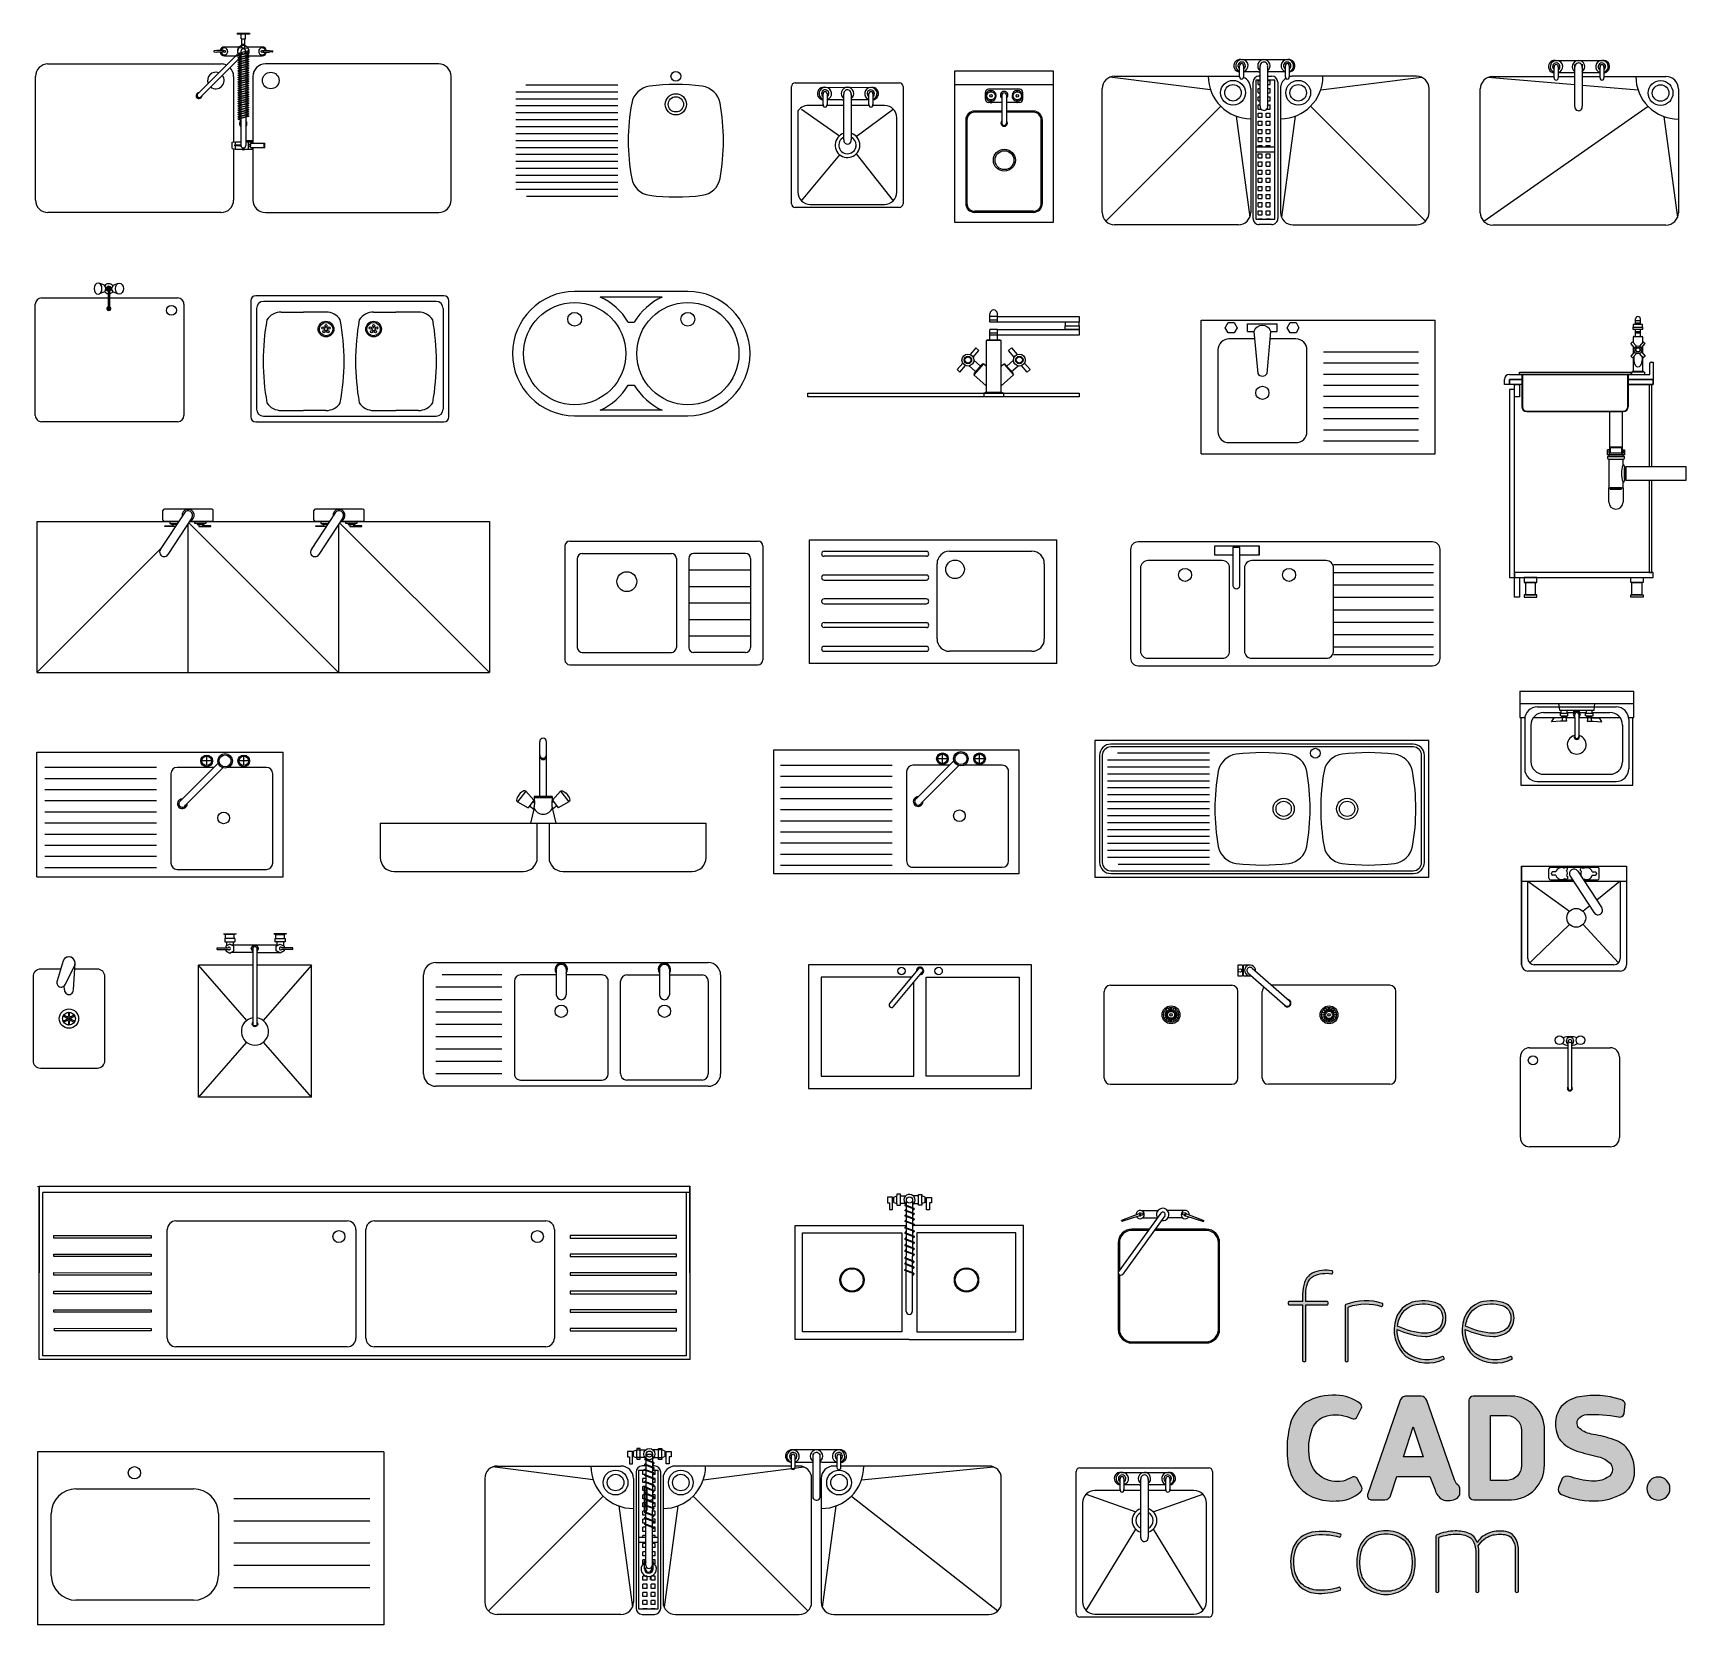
# Model space of a CAD drawing. Header units: inches. Extents: x -9589 to -2911, y 12135 to 18568.
import ezdxf

# ---------------------------------------------------------------- set-up
doc = ezdxf.new("R2010")
doc.units = ezdxf.units.IN
doc.header["$MEASUREMENT"] = 0
doc.layers.add('freecads.com', color=7, linetype='Continuous')

# ---------------------------------------------------------------- blocks, each defined once
blk = doc.blocks.new('A$C7A693FB6')
at = {"layer": 'freecads.com', "true_color": 0xc7c8ca}
h = blk.add_hatch(color=9, dxfattribs=at)
h.dxf.hatch_style = 1
edge = h.paths.add_edge_path()
edge.add_arc((140.1538127532352, 300.6546312716704), 21.61675633792863, 108.2032252494281, 160.6504463965192)
edge.add_arc((147.7178234376818, 297.4731191089118), 29.81176414172355, 159.6978691462817, 228.706553973592)
edge.add_arc((146.3245251336371, 302.1564739358803), 32.67411261440294, 235.9813383223777, 295.5016419348553)
edge.add_arc((160.1494820244516, 273.0936783557672), 0.4918813364811017, 299.5324380509559, 342.7686740131996)
edge.add_arc((158.6254212458475, 273.3114541418208), 2.026726126424374, 349.6683109373354, 421.3351453676448)
edge.add_arc((159.4152204808121, 274.6329702099475), 0.4918813364807222, 68.23478229087897, 110.683813852154)
edge.add_arc((146.3245251336405, 302.1564739358805), 29.98785541781536, 236.3083764983362, 295.51450789889964, ccw=False)
edge.add_arc((147.7178234376808, 297.4731191089119), 27.12550694513324, 178.6471360152599, 228.3465639945595, ccw=False)
edge.add_arc((147.8832632161733, 355.9556434467408), 63.95382284342681, 244.7473414766129, 266.8824281259978)
edge.add_arc((144.4494490085858, 313.1411216460407), 21.04469848496443, 269.8793420018887, 310.7286813278013)
edge.add_arc((145.7998834629707, 307.8461802232047), 16.33301927633285, 319.2900061744131, 373.6420763243655)
edge.add_arc((149.5666043489365, 309.1554966144702), 12.36971602405946, 11.86324171132332, 60.95424492016926)
edge.add_arc((142.7280703080931, 288.6233387050087), 33.87556016904278, 67.71857367640276, 105.981897984822)
edge = h.paths.add_edge_path(flags=16)
edge.add_arc((149.4952735232085, 309.0762608876301), 9.787749267912577, 12.2091753879331, 59.922429973902126, ccw=False)
edge.add_arc((145.7174918049491, 307.8872508291432), 13.73634082696034, -39.7856299137178, 13.724243883165684, ccw=False)
edge.add_arc((144.4494490085832, 313.1411216460385), 18.35844128837472, 270.09352389860436, 310.094068738446, ccw=False)
edge.add_arc((147.8832632161673, 355.9556434467427), 61.26756564684096, 243.7873216456942, 266.8151733359257, ccw=False)
edge.add_arc((147.7491142864103, 297.4672288530357), 27.15729734774515, 159.6149002581664, 172.5493091997715, ccw=False)
edge.add_arc((140.153812753234, 300.654631271672), 18.9304991413382, 108.35887957662649, 160.6504463965181, ccw=False)
edge.add_arc((142.7280703080969, 288.6233387050073), 31.18930297245655, 68.02212811044461, 105.8850275307042, ccw=False)
edge = h.paths.add_edge_path()
edge.add_arc((198.202223562937, 300.6546312716712), 21.61675633792764, 108.2032252494269, 160.6504463965205)
edge.add_arc((205.7662342473849, 297.4731191089119), 29.81176414172408, 159.6978691462824, 228.7065539735913)
edge.add_arc((204.3729359433387, 302.1564739358795), 32.67411261440186, 235.9813383223783, 295.5016419348543)
edge.add_arc((218.1978928341549, 273.0936783557707), 0.4918813364828653, 299.5324380504857, 342.7686740115021)
edge.add_arc((216.6738320555507, 273.3114541418201), 2.026726126423786, 349.6683109370368, 421.3351453677147)
edge.add_arc((217.463631290511, 274.6329702099473), 0.4918813364815973, 68.23478229069511, 110.683813852346)
edge.add_arc((204.3729359433407, 302.1564739358807), 29.98785541781419, 236.30837649834018, 295.5145078988942, ccw=False)
edge.add_arc((205.7662342473832, 297.4731191089118), 27.12550694513312, 178.6471360152597, 228.3465639945596, ccw=False)
edge.add_arc((205.9316740258758, 355.9556434467404), 63.9538228434264, 244.7473414766128, 266.8824281259978)
edge.add_arc((202.4978598182882, 313.141121646041), 21.04469848496466, 269.8793420018889, 310.7286813278011)
edge.add_arc((203.8482942726739, 307.8461802232046), 16.33301927633222, 319.290006174412, 373.6420763243666)
edge.add_arc((207.6150151586388, 309.1554966144699), 12.36971602405979, 11.86324171132408, 60.95424492016862)
edge.add_arc((200.7764811177956, 288.6233387050083), 33.8755601690432, 67.71857367640301, 105.9818979848218)
edge = h.paths.add_edge_path(flags=16)
edge.add_arc((207.5436843329116, 309.0762608876305), 9.787749267911977, 12.20917538793151, 59.92242997390349, ccw=False)
edge.add_arc((203.7659026146512, 307.8872508291433), 13.73634082696076, -39.78562991371689, 13.724243883164775, ccw=False)
edge.add_arc((202.4978598182855, 313.141121646039), 18.35844128837518, 270.09352389860493, 310.0940687384455, ccw=False)
edge.add_arc((205.9316740258698, 355.9556434467427), 61.26756564684091, 243.7873216456942, 266.8151733359257, ccw=False)
edge.add_arc((205.7975250961121, 297.4672288530359), 27.15729734774434, 159.6149002581662, 172.5493091997716, ccw=False)
edge.add_arc((198.2022235629369, 300.6546312716716), 18.93049914133868, 108.35887957662709, 160.6504463965173, ccw=False)
edge.add_arc((200.7764811177994, 288.6233387050077), 31.18930297245618, 68.02212811044433, 105.8850275307044, ccw=False)
edge = h.paths.add_edge_path()
edge.add_arc((77.4383804729058, 318.1713471843356), 1.187161785593199, 119.643900352638, 181.8497095416057)
edge.add_line((76.25183727888907, 318.1330280780639), (76.25183727889089, 271.2397693597086))
edge.add_arc((76.74250195588859, 271.274344262877), 0.4918813364850925, 184.0307098855339, 227.2669458584226)
edge.add_arc((77.59522691546975, 272.5561584823187), 2.026726126421155, 234.1665827842983, 305.8334172158771)
edge.add_arc((78.44795187505609, 271.2743442628779), 0.4918813364829538, 312.7330541417854, 364.8189486990127)
edge.add_line((78.93809447547756, 271.3156659331289), (78.93809447547937, 316.8658167021531))
edge.add_arc((79.45977891201615, 316.7667980734737), 0.5309984370506567, 103.60895254350089, 169.2527833850964, ccw=False)
edge.add_arc((93.8189592287604, 277.5722746403117), 42.26964161502002, 71.40332000574301, 110.03902691438739, ccw=False)
edge.add_arc((107.4160080386091, 318.1126323747644), 0.4918813364845933, 256.230659968113, 298.6794023509207)
edge.add_arc((106.4728650092169, 319.3294597150131), 2.026726126424748, 305.5790392766892, 377.2458737086602)
edge.add_arc((107.9596257438401, 319.7291221574039), 0.4918813364833685, 24.14551063533708, 67.38174660705616)
edge.add_arc((93.8189592287654, 277.5722746403123), 44.95589881160895, 71.41245649237347, 112.1746551594717)
edge = h.paths.add_edge_path()
edge.add_arc((65.16475690578633, 347.5960534314625), 0.4918813364808153, 31.55574755267662, 74.7919835243243)
edge.add_arc((59.95728752306445, 321.0632684063825), 27.52962218528399, 78.82269341066285, 115.3411563788757)
edge.add_arc((55.05603529607061, 333.7149427651734), 14.03222032725949, 119.3679185821839, 161.4016785520149)
edge.add_arc((70.49085921057485, 328.2376457423035), 30.40907221205861, 160.8955694441944, 180.0052612748601)
edge.add_line((40.0817871267227, 328.2348533815348), (40.0817871267227, 321.8651307657929))
edge.add_line((40.0817871267227, 321.8651307657929), (28.39882337656854, 321.8651307657929))
edge.add_arc((28.43339827973917, 321.3744660887993), 0.4918813364811202, 94.03070988582041, 137.2669458583613)
edge.add_arc((29.7152124991823, 320.5217411292111), 2.026726126422403, 144.1665827841608, 215.8334172157518)
edge.add_arc((28.43339827974179, 319.6690161696238), 0.4918813364832616, 222.7330541411461, 274.0307098860634)
edge.add_line((28.46797318291465, 319.1783514926283), (40.08178712672088, 319.1783514926283))
edge.add_line((40.08178712672088, 319.1783514926283), (40.0817871267227, 271.2397693597086))
edge.add_arc((40.5724518037204, 271.274344262877), 0.4918813364850925, 184.0307098855339, 227.2669458584226)
edge.add_arc((41.42517676330247, 272.5561584823193), 2.026726126422144, 234.166582784287, 305.8334172158888)
edge.add_arc((42.27790172288784, 271.2743442628764), 0.4918813364831459, 312.7330541420634, 364.8189486991835)
edge.add_line((42.76804432330937, 271.3156659331289), (42.76804432330937, 319.1716047255431))
edge.add_line((42.76804432330937, 319.1716047255431), (61.16963453544849, 319.1783514926319))
edge.add_arc((61.13505963228442, 319.6690161696508), 0.4918813365058924, 274.0307098848521, 317.2669458581709)
edge.add_arc((59.85324541284878, 320.5217411292149), 2.026726126426666, 324.1665827844579, 395.8334172153672)
edge.add_arc((61.13505963228242, 321.3744660887727), 0.4918813365108904, 42.7330541414902, 94.07272378279853)
edge.add_line((61.10012494343391, 321.8651052807691), (42.76804432330937, 321.8583839987041))
edge.add_line((42.76804432330937, 321.8583839987041), (42.76804431199707, 328.2344114724692))
edge.add_arc((70.49497584455897, 328.2373015020895), 27.72693168317847, 160.8486489196256, 180.0059720455945, ccw=False)
edge.add_arc((55.05603529607211, 333.7149427651742), 11.34596313067297, 119.83176293224949, 161.401678552021, ccw=False)
edge.add_arc((59.95728752306032, 321.0632684063825), 24.84336498869465, 78.80715845433161, 115.117361622282, ccw=False)
edge.add_arc((64.83416259426407, 345.922952469769), 0.4918813364843396, 263.640375758216, 306.0896392688103)
edge.add_arc((63.74195897024139, 347.0079772591266), 2.026726126418368, 312.9892761945861, 384.6561106267534)
at = {"layer": 'freecads.com', "true_color": 0x000000}
h = blk.add_hatch(color=18, dxfattribs=at)
h.dxf.hatch_style = 1
edge = h.paths.add_edge_path()
edge.add_arc((343.1696204293858, 162.4636060825214), 9.838309727421802, 0, 180)
edge.add_arc((343.1696204293858, 162.4636060825214), 9.838309727421802, 180, 360)
edge = h.paths.add_edge_path()
edge.add_arc((290.8848206669144, 177.6306236927711), 32.04856826551866, 353.2755136182471, 391.5868350017521)
edge.add_arc((298.2236303118646, 181.1165336599412), 23.98708497329241, 33.67621700606461, 72.60126687052109)
edge.add_arc((270.9021272323723, 107.8038741768424), 102.1994084677598, 70.27428636491834, 80.65532487628896)
edge.add_arc((291.0335735315744, 232.70193125369), 24.31354191749976, 231.7920908530376, 261.63525273384664, ccw=False)
edge.add_arc((280.257231356353, 218.3758302061226), 6.403233737567811, 145.1712782271715, 228.2716123444561, ccw=False)
edge.add_arc((282.785907775978, 215.2917684481669), 10.29788866606735, 93.5563307499346, 139.1098523304732, ccw=False)
edge.add_arc((286.8683735513037, 112.8343215968708), 112.8343217996079, 78.64121473179688, 92.39808452475802, ccw=False)
edge.add_arc((309.9871765515883, 227.9233395635781), 4.553757391280077, 258.654450342611, 335.5687012640083)
edge.add_line((314.1331807611859, 226.0398971108771), (314.7970437249642, 234.8194093676902))
edge.add_arc((309.5631491772793, 233.0283636003942), 5.531861990038623, 18.89101565281942, 74.61733202640126)
edge.add_arc((288.5513327932312, 166.6886317145113), 75.11587323568475, 72.58680032898508, 99.7343136317976)
edge.add_arc((281.0442879602331, 212.538934688426), 28.6585954700145, 100.4408533901963, 136.342336068393)
edge.add_arc((280.4691309319552, 217.7252925452275), 24.88927011657055, 144.0895788053085, 180.8593640679634)
edge.add_arc((279.6484364410751, 216.7879023245663), 24.07238635462055, 178.6572448966717, 213.8744914599057)
edge.add_arc((283.9083169300389, 225.8216059037505), 33.04436405735626, 222.7984799594865, 252.0749885901088)
edge.add_arc((409.8939510715993, 669.867587108679), 494.5964883506406, 254.0209082578499, 256.2350209104834)
edge.add_arc((287.8806232958599, 170.256933887438), 19.70056637433939, 44.20654637147919, 77.30587175785729, ccw=False)
edge.add_arc((297.0062831397495, 179.0720729556042), 7.012818873662098, -1.5001651294591056, 44.5650102805173, ccw=False)
edge.add_arc((295.756437482093, 179.0261742001098), 8.261408473637987, 298.2311871199401, 359.0449879430868, ccw=False)
edge.add_arc((287.8090225876832, 193.0179499165473), 24.35119689081586, 266.4157178802607, 299.13356767022924, ccw=False)
edge.add_arc((292.7563057973377, 245.0047183918243), 76.56416303974659, 250.4022047850329, 265.15275002210376, ccw=False)
edge.add_arc((265.5789486413729, 167.4099730391829), 5.667093522619209, 74.68772782329917, 141.4681576504624)
edge.add_line((261.1457963251905, 170.9402859906986), (257.9689850336545, 163.3219308767075))
edge.add_arc((262.6274547032019, 161.8429865874872), 4.887598170135409, 162.3866955760505, 246.1384215057274)
edge.add_arc((287.4494915989869, 220.3589992849836), 68.45008656556237, 246.95122400588, 273.9898026799247)
edge.add_arc((289.6879885954807, 197.0643455740836), 45.0602960849256, 273.2112748019098, 304.7435954536468)
edge.add_arc((301.4890011550982, 176.2723307118625), 21.35855686439896, 310.5275175533543, 353.5632215634329)
edge = h.paths.add_edge_path()
edge.add_line((246.0640145070392, 182.6210778351815), (246.0640145070392, 212.3241524614095))
edge.add_arc((218.1816005595172, 213.3041035511928), 27.89962923910172, 357.9871197448085, 450.5803736083035)
edge.add_line((217.8989980409788, 241.202301476791), (185.2995279704282, 241.202301476791))
edge.add_arc((185.7592706872992, 237.0681434450711), 4.159642532351842, 96.34555580739377, 170.0567550037188)
edge.add_line((181.6621089846267, 237.7863996522174), (181.6621089846267, 156.5067082910973))
edge.add_arc((185.7130168313935, 156.8159415744951), 4.062693639269118, 184.3653094378038, 271.2718551952325)
edge.add_line((185.8031933454386, 152.7542488481959), (218.0454575576841, 152.7542488481959))
edge.add_arc((216.67229351146, 182.1181822956717), 29.39602297940376, 272.6774079435917, 360.980241362738)
edge = h.paths.add_edge_path(flags=16)
edge.add_line((214.5788121052374, 169.443439005463), (200.2437425900462, 169.443439005463))
edge.add_line((200.2437425900462, 169.443439005463), (200.2437425900462, 224.861223551452))
edge.add_line((200.2437425900462, 224.861223551452), (214.3589203687698, 224.861223551452))
edge.add_arc((213.4891577763401, 211.7654653452275), 13.1246093261128, 0.9488699358980739, 86.20024701537318, ccw=False)
edge.add_line((226.611967342551, 211.9828108122856), (226.611967342551, 182.0684988974281))
edge.add_arc((213.9991504561088, 182.0429546585186), 12.6128427532838, -87.36586990839709, 0.11603871621440476, ccw=False)
edge = h.paths.add_edge_path()
edge.add_arc((140.7943554872424, 236.1256069520055), 5.189345677915158, 16.42917765890726, 86.1416713329243)
edge.add_line((141.143544767614, 241.3031908877201), (127.331249254732, 241.3031908877201))
edge.add_arc((128.4653361711673, 235.6836558771457), 5.732828871429978, 101.4096981907611, 167.2180096827639)
edge.add_line((122.8745728468184, 236.951998228491), (95.47711365303621, 157.2481774119115))
edge.add_arc((98.60738128902854, 156.1997775287089), 3.301169154714755, 161.4830965687202, 264.7226972713264)
edge.add_line((98.30375252002341, 152.9126013304085), (110.1119305099874, 152.9126013304085))
edge.add_arc((110.0940285590948, 158.1590759387759), 5.246505150677897, 270.1955031382058, 350.0571425142275)
edge.add_line((115.2617335469786, 157.2531833103203), (120.461765660837, 172.6769416223142))
edge.add_line((120.461765660837, 172.6769416223142), (148.3229994405847, 172.6769416223142))
edge.add_line((148.3229994405847, 172.6769416223142), (152.8661881407807, 161.3005524899454))
edge.add_arc((165.8082469593937, 164.7120474554202), 13.3841392836409, 194.7671190466299, 239.9582071692397)
edge.add_arc((164.2980651482303, 166.6209022411928), 14.45869936490273, 248.9626154833211, 292.8840273558571)
edge.add_arc((167.1546344916472, 160.3464100112096), 7.569652552684759, 291.4321409489293, 335.0884638981837)
edge.add_line((174.0200006915566, 157.1579328340122), (174.0200006915566, 162.8572921045561))
edge.add_arc((170.2133089746288, 162.4959730180938), 3.823800898316829, 5.422089434263651, 57.84182406900277)
edge.add_arc((176.9176596580193, 171.7945161503539), 7.651199587942645, 194.1939537312615, 232.3928357147342, ccw=False)
edge.add_line((169.500041773932, 169.9184031313162), (145.7718205383499, 237.593309316213))
h.paths.add_polyline_path([(142.7897797849255, 189.5736803996588), (126.0445350820519, 189.5736803996588), (134.3902020946298, 214.9818573193406)], flags=16)
edge = h.paths.add_edge_path()
edge.add_arc((86.8592510146051, 162.4373828536583), 3.826042247839482, 312.1299985804686, 377.972319914028)
edge.add_line((90.49860418655226, 163.6179368643207), (86.17702548081797, 171.5486033577909))
edge.add_arc((83.80309661618482, 169.1466032604943), 3.377150088721392, 45.33676058611885, 125.9106013597289)
edge.add_arc((66.51498360703901, 199.7613530360744), 31.80534970440741, 284.01046898674167, 298.7691590134854, ccw=False)
edge.add_arc((69.19584694103584, 191.6347990389389), 23.28013952352295, 236.3772556936009, 282.45069946151494, ccw=False)
edge.add_arc((69.31177533073551, 191.9217751513023), 23.58337955629239, 189.0063333186407, 236.52878679716508, ccw=False)
edge.add_arc((92.87855886101421, 196.6924304553491), 47.61740674763477, 159.5296417362086, 190.2368839039962, ccw=False)
edge.add_arc((65.59756286227851, 206.4608114536045), 18.6469552126828, 96.74101039355781, 158.3335350568109, ccw=False)
edge.add_arc((68.05774919894961, 191.8480520613528), 33.45539524065125, 65.18297915570167, 97.9877288239366, ccw=False)
edge.add_arc((83.75100261094548, 225.04324660106), 3.275939245330761, 239.7304829850701, 312.0218741429899)
edge.add_line((85.94396309699187, 222.609586344217), (90.19868691474403, 231.1402753823822))
edge.add_arc((87.38786010881513, 232.3313364806043), 3.052764955352191, 337.0356602815251, 411.5960473281256)
edge.add_arc((68.12174828755826, 207.3918649390801), 34.56699281293001, 52.2500320303104, 89.00434785631009)
edge.add_arc((65.63410976224633, 195.8233516607141), 46.23354774673614, 86.1699238497659, 119.5979673440978)
edge.add_arc((62.23916945322021, 208.0313572675149), 34.08098981112958, 124.779191723681, 170.4354704173881)
edge.add_arc((113.2601339306768, 196.0072124369949), 86.4567015183262, 168.1953079947811, 183.466399120789)
edge.add_arc((69.91247652488372, 191.1843436988534), 42.9527708221282, 180.5396848707813, 210.7589979072758)
edge.add_arc((63.08503768021617, 187.0612726979269), 34.97715789889036, 210.6749329033254, 240.8972567862861)
edge.add_arc((65.13893098518851, 193.0687430847212), 41.24055603915648, 242.4636306661784, 274.83212936902)
edge.add_arc((69.18102172545848, 182.6412316579221), 30.67172864667495, 268.9386626855082, 311.3034906129058)
at = {"layer": 'freecads.com', "true_color": 0xc7c8ca}
h = blk.add_hatch(color=9, dxfattribs=at)
h.dxf.hatch_style = 1
edge = h.paths.add_edge_path()
edge.add_arc((208.261278111128, 95.1205834886234), 28.40779453373561, 81.64014714796792, 105.13414053939351, ccw=False)
edge.add_arc((211.1142185195407, 113.8620371179961), 9.451196814020392, 40.50808698988442, 82.233108941956, ccw=False)
edge.add_arc((204.5954294681008, 110.4493599938276), 16.70490751088967, 0.05396173480869493, 34.8753669321531, ccw=False)
edge.add_line((221.3003295703147, 110.465092839484), (221.3003283777343, 74.68873519509361))
edge.add_arc((221.7909930547285, 74.72331009826036), 0.4918813364814429, 184.0307098853647, 227.2669458585905)
edge.add_arc((222.6437180143141, 76.00512431770449), 2.026726126422278, 234.16658278429, 305.8334172158861)
edge.add_arc((223.496442973899, 74.72331009826387), 0.4918813364852829, 312.7330541419156, 364.81894870143)
edge.add_line((223.986585574321, 74.76463176853576), (223.986585574321, 110.4676240775552))
edge.add_arc((204.5954294680946, 110.4493599938247), 19.39116470748461, 0.05396556034367673, 35.25589158689552)
edge.add_arc((211.1147589862007, 113.862691055492), 12.13662000111364, 39.86791125577775, 80.58244588785008)
edge.add_arc((208.2612781111257, 95.1205834886259), 31.094051730321, 81.04627766673387, 105.3183102910388)
edge.add_arc((207.3128970348926, 103.583282575004), 22.71989786920953, 108.6515278312196, 144.9559544340595)
edge.add_arc((166.082535485584, 107.9340489835826), 24.24236241244342, 21.01885948635306, 30.53011243698279)
edge.add_arc((177.7262209629165, 113.6364303957112), 11.3605410446993, 35.59560743798678, 68.07514234883433)
edge.add_arc((171.2027314627878, 98.61814760329645), 27.73197876278706, 67.15778955630186, 92.60395400663121)
edge.add_arc((170.9580505700843, 83.44886938712713), 42.88464082449499, 91.35652746266034, 112.8387435126899)
edge.add_arc((154.9292420017163, 121.6887432459818), 1.423068406686943, 115.6669681166932, 172.4859943177595)
edge.add_line((153.5183935898222, 121.8748358271514), (153.518393589824, 74.68873519509361))
edge.add_arc((154.0090582668187, 74.72331009826064), 0.4918813364820582, 184.0307098853929, 227.2669458585619)
edge.add_arc((154.8617832264046, 76.0051243177047), 2.026726126422984, 234.1665827842727, 305.8334172159035)
edge.add_arc((155.7145081859886, 74.72331009826233), 0.4918813364853513, 312.7330541421878, 364.8189487016086)
edge.add_line((156.2046507864106, 74.76463176853576), (156.2046507864106, 120.4799220949462))
edge.add_arc((156.6910339660905, 120.5089898316033), 0.4872509936263564, 108.93241815004339, 183.4201019744719, ccw=False)
edge.add_arc((170.9580505700787, 83.44886938712074), 40.19838362791297, 91.3565274626518, 111.0294599033812, ccw=False)
edge.add_arc((171.1986952190427, 98.60450457176027), 25.05986157365111, 67.16139386137081, 92.7270237863437, ccw=False)
edge.add_arc((177.7220497016358, 113.6323624109626), 8.680054637799602, 36.35606175760063, 68.34351252844567, ccw=False)
edge.add_arc((166.0825354855874, 107.9340489835706), 21.5561052158567, 1.6618769930880717, 30.202188607587175, ccw=False)
edge.add_line((187.6295737281343, 108.5592010061264), (187.6295737281362, 74.68873519509361))
edge.add_arc((188.1202384051309, 74.72331009826061), 0.4918813364819995, 184.03070988539, 227.2669458585646)
edge.add_arc((188.9729633647159, 76.00512431770447), 2.026726126422267, 234.1665827842898, 305.8334172158863)
edge.add_arc((189.8256883243014, 74.72331009826364), 0.4918813364847301, 312.733054141885, 364.818948701462)
edge.add_line((190.3158309247228, 74.76463176853576), (190.3158309247228, 108.5970176826158))
edge.add_arc((166.082535485596, 107.9340489835716), 24.24236241243658, 1.567093344320208, 13.39955175350389)
edge.add_arc((208.1153021152303, 102.0567155372392), 21.7383549929397, 109.5400224172028, 148.0755155677706, ccw=False)
edge = h.paths.add_edge_path()
edge.add_arc((109.8960746482563, 101.5249303539561), 26.35028038201353, 25.19111344563328, 49.7064704732981)
edge.add_arc((111.3594953560967, 99.59906902525408), 26.97639124184472, 54.72891190369938, 90.5541312783105)
edge.add_arc((110.8377037248754, 99.5990690252916), 26.97639124180727, 89.44586872167257, 125.2710880963797)
edge.add_arc((112.3011244327363, 101.5249303539557), 26.35028038202159, 130.2935295267702, 154.808886554339)
edge.add_arc((126.2398219926386, 99.37065730895813), 40.07870566201949, 160.5129937365808, 179.9533827710763)
edge.add_arc((126.2398219926421, 99.43587530629524), 40.07870566202318, 180.0466172292821, 199.4870062634114)
edge.add_arc((112.3011244327332, 97.28160226129147), 26.35028038201616, 205.1911134456421, 229.7064704731974)
edge.add_arc((110.8377037248802, 99.20746358995937), 26.97639124180819, 234.7289119035809, 270.5541312783211)
edge.add_arc((111.3594953560901, 99.20746359000026), 26.97639124184894, 269.4458687217075, 305.2710880963778)
edge.add_arc((109.8960746482509, 97.28160226129401), 26.35028038201687, 310.2935295267836, 334.8088865543788)
edge.add_arc((95.95737708834096, 99.43587530629048), 40.07870566202343, 340.5129937366125, 359.9533827709016)
edge.add_arc((95.95737708833893, 99.37065730896285), 40.07870566202546, 0.04661722909374306, 19.48700626338697)
edge = h.paths.add_edge_path(flags=16)
edge.add_arc((95.95737708832343, 99.4315040991513), 37.39244846545177, 340.72003334334147, 359.95338277108937, ccw=False)
edge.add_arc((109.8960746482577, 97.27723105415876), 23.66402318542281, 310.5838482302023, 334.48791566190687, ccw=False)
edge.add_arc((111.2307994702083, 99.463494872907), 24.57709084166403, 269.6918050798081, 304.8956357211521, ccw=False)
edge.add_arc((110.9674367642077, 99.46801718512084), 24.58160753253385, 235.11341864058681, 270.30572081836954, ccw=False)
edge.add_arc((112.3011244327323, 97.2772310541579), 23.66402318542845, 205.5120843380843, 229.421378555179, ccw=False)
edge.add_arc((126.2398219926608, 99.43150409915143), 37.39244846545259, 180.0466172289109, 199.2799666566583, ccw=False)
edge.add_arc((126.239821992653, 99.37065730896055), 37.39244846544481, 160.7200333433143, 179.953382771084, ccw=False)
edge.add_arc((112.3011244327279, 101.5249303539543), 23.66402318542558, 130.5786214448013, 154.4879156618746, ccw=False)
edge.add_arc((110.9674367642114, 99.33414422299444), 24.5816075325339, 89.69427918164308, 124.88658135941299, ccw=False)
edge.add_arc((111.2307994702097, 99.33866653520876), 24.57709084166363, 55.104364278877085, 90.30819492019953, ccw=False)
edge.add_arc((109.8960746482558, 101.5249303539546), 23.66402318542525, 25.512084338125078, 49.416151769825376, ccw=False)
edge.add_arc((95.9573770883301, 99.3706573089605), 37.39244846544509, 0.04661722891609088, 19.279966656685588, ccw=False)
edge = h.paths.add_edge_path()
edge.add_arc((51.59033076620959, 104.5023450878739), 21.02604112400761, 100.2293871277257, 155.6131205923017)
edge.add_arc((67.16018527017981, 99.60362165698818), 37.2813191884159, 158.6376280384836, 190.7802142258445)
edge.add_arc((56.42350627530941, 97.4312892324859), 26.32810504628776, 190.5064794435654, 223.1434487199879)
edge.add_arc((54.20039884524137, 98.75792931699738), 25.73379501119169, 228.692036714497, 262.7062459628369)
edge.add_arc((54.99629556388413, 128.0783758007159), 54.9962966249523, 265.7632922277344, 288.1939427880684)
edge.add_arc((71.99382573105079, 76.29161325324303), 0.4918813365030065, 290.7426716697364, 333.9789076450074)
edge.add_arc((70.5209421648571, 76.73972211307334), 2.026726126427396, 340.8785445712408, 412.5453790012286)
edge.add_arc((71.50340573258447, 77.92502919896899), 0.4918813365100457, 59.44501592400427, 103.2123217645986)
edge.add_arc((54.99629556388619, 128.0783758007215), 52.31003942836946, 265.84298783294275, 288.26507989886755, ccw=False)
edge.add_arc((54.20039884524117, 98.75792931699898), 23.04753781460447, 229.0154744748766, 262.53072476759314, ccw=False)
edge.add_arc((56.42386378112957, 97.43153721921128), 23.64227862535174, 190.4758104875937, 222.827578853519, ccw=False)
edge.add_arc((67.16018527018193, 99.60362165698568), 34.59506199182982, 158.7569020747099, 190.7802142258665, ccw=False)
edge.add_arc((51.59033076621142, 104.5023450878756), 18.33978392742007, 100.29556229082152, 155.3949868098461, ccw=False)
edge.add_arc((56.89068516353239, 70.05863085961148), 53.1845519136239, 73.86742914481181, 99.28179610676523, ccw=False)
edge.add_arc((71.76329717507345, 121.6315241590186), 0.4918813365030767, 258.8984685785338, 299.6750907375683)
edge.add_arc((70.79915154433625, 122.8317786122677), 2.026726126428695, 306.5747276610272, 378.2415620906522)
edge.add_arc((72.27874278589158, 123.2572163958602), 0.4918813365110627, 25.14119901544435, 71.25337670798646)
edge.add_arc((56.89068516353579, 70.05863085961332), 55.8708091102089, 73.84411949061781, 99.30563497474644)
at = {"layer": 'freecads.com'}
for points in [[(65.58390442835662, 347.8534686670282, 0.1909240699250873), (65.29378928155711, 348.0707089857133, 0.1607042461837881), (48.17441188112207, 345.943862034168, 0.1854914147818408), (41.75660903182506, 338.1902604471543, 0.08357553701263709), (40.0817871267227, 328.2348533815348), (40.0817871267227, 321.8651307657929), (28.39882337656854, 321.8651307657929, 0.1909240699291303), (28.0721000067133, 321.7082486633699, 0.3233132727007023), (28.07210000671148, 319.3352335950549, 0.227642567099128), (28.46797318291465, 319.1783514926283), (40.08178712672088, 319.1783514926283), (40.0817871267227, 271.2397693597086, 0.1909240699306959), (40.23866922914749, 270.9130459898479, 0.3233132727007579), (42.61168429746249, 270.9130459898515, 0.231262987135859), (42.76804432330937, 271.3156659331289), (42.76804432330937, 319.1716047255431), (61.16963453544849, 319.1783514926319, 0.1909240699326368), (61.49635790532739, 319.3352335950622, 0.3233132726974162), (61.49635790533102, 321.7082486633626, 0.2278353952159352), (61.10012494343391, 321.8651052807691), (42.76804432330937, 321.8583839987041), (42.76804431199707, 328.2344114724692, -0.08378482305409404), (44.3025838440517, 337.3335282943044, -0.1833986582441332), (49.41192982166103, 343.557450207707, -0.1597722091533594), (64.7796775841307, 345.4340980611232, 0.1873674031164196), (65.12390541348395, 345.5254649254457, 0.3233132727034803)], [(76.85120083540642, 319.2031287399368, 0.2782918623332811), (76.25183727888907, 318.1330280780639), (76.25183727889089, 271.2397693597086, 0.1909240699306948), (76.40871938131568, 270.9130459898479, 0.3233132727006405), (78.78173444962886, 270.9130459898515, 0.2312629871363541), (78.93809447547756, 271.3156659331289), (78.93809447547937, 316.8658167021531, -0.2945238314324685), (79.33483817614433, 317.2828883297952, -0.1701954113470862), (107.2989335158745, 317.6348868302448, 0.1873650494415168), (107.6520658935333, 317.6810956575428, 0.3233132727025344), (108.4084721599411, 319.9303288768097, 0.1909240699253981), (108.1487981023038, 320.1831717890236, 0.1797581251139338)], [(133.400988976693, 321.1895655451553, 0.2329244987751743), (119.7580843988962, 307.8169227673716, 0.3105498022921123), (128.0445714092639, 275.0743594140513, 0.2657071005714478), (160.3919383202701, 272.6657038310623, 0.1909240698825507), (160.6192860263418, 272.9479682017409, 0.3233132726945266), (159.5976121046897, 275.089785867207, 0.1873663555165316), (159.2414827959092, 275.0931467695664, -0.2642400178410728), (129.6895782523879, 277.2055217532943, -0.2203191110100074), (120.5998776920333, 298.1135451909759, 0.09688397365073616), (144.4051314456719, 292.0964698248135, 0.1801506609488795), (158.1806482454704, 297.1932847444405, 0.2417040985896783), (161.6721165320596, 311.6984180250001, 0.2175371146621262), (155.5721994045252, 319.9695015406833, 0.1685239810017675)], [(154.4006195162347, 317.546067049534, -0.2112492178642363), (159.0616438701418, 311.14618700149, -0.2378180743213001), (156.2731010770567, 299.0971329568383, -0.1763294319352773), (144.4794154782558, 294.7827048148029, -0.1008174648132787), (120.8211107234856, 300.9887943215399, -0.05649700198620179), (122.2926076740368, 306.9268837266573, -0.2322085942165075), (134.1913120579084, 318.6216116300529, -0.1667277043148384)], [(191.4493997863956, 321.1895655451553, 0.2329244987751859), (177.8064952085988, 307.8169227673716, 0.3105498022921053), (186.0929822189664, 275.0743594140513, 0.265707100571441), (218.4403491299709, 272.6657038310623, 0.1909240698770103), (218.6676968360425, 272.94796820173, 0.3233132726963006), (217.6460229143904, 275.089785867207, 0.1873663555182269), (217.2898936056063, 275.0931467695664, -0.2642400178410289), (187.7379890620905, 277.2055217532943, -0.2203191110100083), (178.6482885017358, 298.1135451909759, 0.0968839736507368), (202.4535422553745, 292.0964698248135, 0.1801506609488773), (216.2290590551729, 297.1932847444405, 0.2417040985896886), (219.7205273417621, 311.6984180250001, 0.2175371146621202), (213.6206102142278, 319.9695015406833, 0.1685239810017652)], [(212.4490303259372, 317.546067049534, -0.2112492178642504), (217.1100546798443, 311.14618700149, -0.237818074321292), (214.3215118867593, 299.0971329568383, -0.1763294319352725), (202.5278262879583, 294.7827048148029, -0.1008174648132787), (178.8695215331882, 300.9887943215399, -0.0564970019862035), (180.3410184837394, 306.9268837266573, -0.2322085942165009), (192.2397228676109, 318.6216116300529, -0.1667277043148405)], [(89.42581756922482, 159.5998953377457, 0.2954652772994217), (90.49860418655226, 163.6179368643207), (86.17702548081797, 171.5486033577909, 0.3668083756100806), (81.822323023227, 171.8818690053886, -0.06448609874851835), (74.21503276433032, 168.902164569834, -0.2037860447889977), (56.3051181580704, 172.2493919583867, -0.2103796911642634), (46.01915425342668, 188.2299470614453, -0.1347931960817215), (48.26803696233583, 213.3453209340987, -0.2754107991691995), (63.40875369787864, 224.9788581417852, -0.1441233560881904), (82.09970580755362, 222.213936295313, 0.326325940544454), (85.94396309699187, 222.609586344217), (90.19868691474403, 231.1402753823822, 0.3373164453018336), (89.28424332706345, 234.7236375825087, 0.1617601008492787), (68.72240279743346, 241.9536387113985, 0.1469005748265781), (42.79885105477115, 236.0239971407609, 0.2018909279320758), (28.63193639449491, 213.6941968946667, 0.06673149515056971), (26.96161113363996, 190.7797655957293, 0.1326261401292385), (33.00203923887966, 169.2170921490069, 0.1326395085295634), (46.07294505267964, 156.5000181569885, 0.1421808440104941), (68.61289631108957, 151.974765091185, 0.1869860757455073)], [(145.7718205383499, 237.593309316213, 0.3139201381329451), (141.143544767614, 241.3031908877201), (127.331249254732, 241.3031908877201, 0.2953039335196925), (122.8745728468184, 236.951998228491), (95.47711365303621, 157.2481774119115, 0.4836320766431824), (98.30375252002341, 152.9126013304085), (110.1119305099874, 152.9126013304085, 0.3632866959101063), (115.2617335469786, 157.2531833103203), (120.461765660837, 172.6769416223142), (148.3229994405847, 172.6769416223142), (152.8661881407807, 161.3005524899454, 0.1997792799995184), (159.1077243590262, 153.1259272572752, 0.1940244712113894), (169.9205780933007, 153.3001914678462, 0.1928245279758477), (174.0200006915566, 157.1579328340122), (174.0200006915566, 162.8572921045561, 0.2327980629730456), (172.2485592774156, 165.7331337362193, -0.1682348263273368), (169.500041773932, 169.9184031313162)], [(246.0640145070392, 182.6210778351815), (246.0640145070392, 212.3241524614095, 0.427533145278378), (217.8989980409788, 241.202301476791), (185.2995279704282, 241.202301476791, 0.3331947013159227), (181.6621089846267, 237.7863996522174), (181.6621089846267, 156.5067082910973, 0.398486947376509), (185.8031933454386, 152.7542488481959), (218.0454575576841, 152.7542488481959, 0.4055641029149668)], [(322.7129171367815, 173.8778909585562, 0.1687393631435901), (318.185307309026, 194.4173493107555, 0.1714947581273497), (305.3962410945314, 204.0061361046392, 0.04532682888747008), (287.4965774290486, 208.6470361355496, -0.1309563636422468), (275.9952376942711, 213.59704246002, -0.3793668221474195), (275.0010536159807, 222.0328779033152, -0.201424332417349), (282.1471314603023, 225.5698264260755, -0.06009786466247088), (309.0913356116816, 223.4585690891836, 0.3487959090147779), (314.1331807611859, 226.0398971108771), (314.7970437249642, 234.8194093676902, 0.2480599747548195), (311.030555591773, 238.3620504576757, 0.1190105142514957), (275.8507654961195, 240.7230156336809, 0.1579438240049249), (260.3104405572358, 232.3233393088121, 0.1618293659353234), (255.5826603325877, 217.3519990381501, 0.1548852358087821), (259.6620845389007, 203.3705433277828, 0.128442279158078), (273.7381872659898, 194.3812105727193, 0.0096611895200442), (292.2097484647584, 189.4759606771004, -0.1454356272141805), (302.0025989633377, 183.9930948764813, -0.2037484692935271), (304.016698366433, 178.8884785540686, -0.2717586503453019), (299.6643348708913, 171.7474924536036, -0.1437363289786992), (286.2866653929796, 168.7143860094366, -0.06445041269642293), (267.075512672036, 172.8758897140178, 0.2999213032873965), (261.1457963251905, 170.9402859906986), (257.9689850336545, 163.3219308767075, 0.3826216252148614), (260.6502823686806, 157.373153768207, 0.1185284923434042), (292.2121753376832, 152.0748049612739, 0.1384604862398895), (315.3680728054042, 160.0378205111992, 0.1900173404410858)], [(214.5788121052374, 169.443439005463), (200.2437425900462, 169.443439005463), (200.2437425900462, 224.861223551452), (214.3589203687698, 224.861223551452, -0.3901419819800843), (226.611967342551, 211.9828108122856), (226.611967342551, 182.0684988974281, -0.4013990068192301)], [(353.0079301568076, 162.4636060825214, 1), (333.331310701964, 162.4636060825214, 1)], [(47.85632636194714, 125.1941699580348, 0.2464737811563943), (32.44027010390528, 113.183910728847, 0.1411753284008307), (30.53681053214677, 92.63044567855832, 0.1433761482964864), (37.21336438834442, 79.42741287179524, 0.149514386275549), (50.93332684347843, 73.23236475490921, 0.09818588310874377), (72.168036046427, 75.83161541062145, 0.1909240699414682), (72.43584633899081, 76.07582393155099, 0.3233132726929765), (71.75346098540467, 78.34860873075013, 0.1933268343359629), (71.3909812171496, 78.40389032449093, -0.09814817976177825), (51.20434539577036, 75.90595646904694, -0.1472893193683624), (39.08455195160423, 81.3596485972339, -0.1421063691963727), (33.17566039301892, 93.13288884747817, -0.1406445637489123), (34.91580504444937, 112.1383038658387, -0.2451582894371246), (48.31253435895087, 122.546838021095, -0.1113478786268565), (71.66858631167997, 121.1488471432458, 0.179823093801799), (72.00681827177505, 121.2041546179171, 0.3233132726912282), (72.72402502620571, 123.4661924128304, 0.2039620782002499), (72.43682540898772, 123.7230029708953, 0.111556158279313)], [(133.7402610165809, 112.7406359779161, 0.1073782866223338), (126.9368970560445, 121.6233792462699, 0.1576027793298292), (111.0985995404899, 126.5741986413741, 0.1576027793302584), (95.26030202491893, 121.6233792462554, 0.1073782866219103), (88.45693806440977, 112.7406359779307, 0.08502873076688745), (86.16112959635393, 99.40326630750133, 0.0850287307652778), (88.45693806440795, 86.06589663732666, 0.1073782866218502), (95.26030202490801, 77.1831533690056, 0.1576027793304066), (111.0985995404917, 72.23233397387594, 0.1576027793300935), (126.9368970560699, 77.18315336900196, 0.1073782866220259), (133.7402610165809, 86.06589663733757, 0.08502873076597979), (136.0360694846295, 99.40326630762502, 0.08502873076599832)], [(133.3498131771703, 99.40108070405768, -0.08411888836378814), (131.2527245818364, 87.08510188823857, -0.1046810450005921), (125.2909451602354, 79.30547668126383, -0.1548252940562175), (111.0985995405063, 74.88675958487511, -0.1547737862529547), (96.90789345116536, 79.30407236491737, -0.1047041011218226), (90.94447449914696, 87.08510188823857, -0.08411888836378628), (88.84738590381312, 99.40108070405768, -0.08411888836388377), (90.94447449915242, 111.7170595198877, -0.1047041011217289), (96.907893451169, 119.498089043198, -0.1547737862528975), (111.0985995405044, 123.9154018232402, -0.1548252940561206), (125.2909451602263, 119.4966847268588, -0.1046810450005737), (131.252724581831, 111.7170595198877, -0.08411888836388312)], [(200.8445781156988, 122.5431171324853, -0.1028724890680155), (212.3914819528181, 123.2265295943325, -0.1840982877457284), (218.3000985331873, 120.001112752554, -0.1531170891038049), (221.3003295703147, 110.465092839484), (221.3003283777343, 74.68873519509361, 0.1909240699322202), (221.4572104801591, 74.36201182523291, 0.3233132727007265), (223.8302255484741, 74.36201182523655, 0.2312629871468615), (223.986585574321, 74.76463176853576), (223.986585574321, 110.4676240775552, 0.1548167844086649), (220.4299094907328, 121.6425057145534, 0.1795434393032801), (213.1006524852073, 125.8357346143384, 0.1063044641035408), (200.0468115755866, 125.1099581494018, 0.1597463608247357), (188.7118696601101, 116.6291838389989, 0.04152451203232364), (186.9639925063602, 120.2489540999741, 0.1426751590464779), (181.9681366466975, 124.1753128867531, 0.111488343695037), (169.9428142165871, 126.3214913479133, 0.09400933466723986), (154.3128548237037, 122.9713930566832, 0.2531272357786131), (153.5183935898222, 121.8748358271514), (153.518393589824, 74.68873519509361, 0.1909240699319626), (153.6752756922488, 74.36201182523291, 0.3233132727008928), (156.0482907605656, 74.36201182523655, 0.2312629871464301), (156.2046507864106, 74.76463176853576), (156.2046507864106, 120.4799220949462, -0.3369631605241982), (156.5329440828373, 120.9698814887233, -0.08605081721153196), (170.0064077528368, 123.6359870026608, -0.1120161200435498), (180.9253460331329, 121.6997189251997, -0.1404849972579253), (184.7125198472168, 118.7779115224694, -0.1251783550380768), (187.6295737281343, 108.5592010061264), (187.6295737281362, 74.68873519509361, 0.1909240699319891), (187.786455830561, 74.36201182523291, 0.3233132727007286), (190.159470898876, 74.36201182523655, 0.2312629871471485), (190.3158309247228, 74.76463176853576), (190.3158309247228, 108.5970176826158, 0.05167476128625921), (189.6649648231487, 113.5519811543309, -0.169745513764186)]]:
    blk.add_lwpolyline(points, format="xyb", close=True, dxfattribs=at)
blk.add_lwpolyline([(142.7897797849255, 189.5736803996588), (126.0445350820519, 189.5736803996588), (134.3902020946298, 214.9818573193406)], close=True, dxfattribs=at)
blk = doc.blocks.new('faucet orasclassica282')
at = {"color": 0, "linetype": 'ByBlock', "lineweight": -2}
for p, q in [((1.772120368357361, -10.88564733829453), (2.499999999999994, 0)), ((-1.772120368357361, -10.88564733829453), (-1.882499937634157, -9.234889421372918))]:
    blk.add_line(p, q, dxfattribs=at)
at = {"color": 0, "linetype": 'ByBlock', "lineweight": -2, "flags": 128}
blk.add_lwpolyline([(-1.43655203449332, -8.510073481317159), (2.327153013679731, -0.9134324555878266, 1.000000000000015), (-2.327153013679771, 0.9134324555878266), (-4.735748242675044, -7.215103681092842, 1.066608534132759)], format="xyb", close=True, dxfattribs=at)
at = {"color": 0, "linetype": 'ByBlock', "lineweight": -2}
for centre, radius, start, end in [((1.70530256582424e-14, 0), 2.499999999999977, 0, 141.4115096259697), ((1.70530256582424e-14, -11), 1.775806051117655, 176.3078957773753, 3.692104490192684)]:
    blk.add_arc(centre, radius, start, end, dxfattribs=at)

msp = doc.modelspace()

# ---------------------------------------------------------------- linework, layer by layer
for p, q in [((-7226.44159819485, 18329.42780857223), (-7637.979743383692, 18329.42780857223)), ((-7226.44159819485, 18301.31727952943), (-7637.979743383692, 18301.31727952943)), ((-7226.44159819485, 18357.53833761504), (-7597.672094426269, 18357.53833761504)), ((-7226.44159819485, 18273.20675048617), (-7637.979743383692, 18273.20675048617)), ((-7226.44159819485, 18245.09622144336), (-7637.979743383692, 18245.09622144336)), ((-7226.44159819485, 18216.98569240078), (-7637.979743383692, 18216.98569240078)), ((-7226.44159819485, 18188.87516335775), (-7637.979743383692, 18188.87516335775)), ((-7226.44159819485, 18160.76463431449), (-7637.979743383692, 18160.76463431449)), ((-7226.44159819485, 18132.65410527168), (-7637.979743383692, 18132.65410527168)), ((-7226.44159819485, 18104.54357622865), (-7637.979743383692, 18104.54357622865)), ((-7226.44159819485, 18076.43304718562), (-7637.979743383692, 18076.43304718562)), ((-7226.44159819485, 18048.32251814281), (-7637.979743383692, 18048.32251814281)), ((-7226.44159819485, 18020.2119891), (-7637.979743383692, 18020.2119891)), ((-7226.44159819485, 17992.10146005697), (-7637.979743383692, 17992.10146005697)), ((-7226.44159819485, 17963.99093101394), (-7637.979743383692, 17963.99093101394)), ((-7226.44159819485, 17935.88040197113), (-7637.979743383692, 17935.88040197113)), ((-7226.44159819485, 17907.76987292833), (-7595.357041351161, 17907.76987292833))]:
    msp.add_line(p, q)
msp.add_lwpolyline([(-7097.98873833908, 18353.08191905887, 0.3267960847821519), (-7170.326499743094, 18284.61716387886, 0.09084205899869992), (-7170.326499743094, 17980.6910466645, 0.326796084782151), (-7097.98873833908, 17912.2262914845, 0.06317753858316401), (-6885.721498110723, 17912.2262914845, 0.3267960847821512), (-6813.383736706708, 17980.6910466645, 0.09084205899870003), (-6813.383736706708, 18284.61716387886, 0.3267960847821523), (-6885.721498110723, 18353.08191905887, 0.06317753858316429)], format="xyb", close=True)
for centre, radius in [((-6991.855118224901, 18393.38191566679), 19.67737033005879), ((-6991.855118224901, 18279.77035656744), 42.72800414527051), ((-6991.855118224901, 18279.77035656744), 30.92158194723525)]:
    msp.add_circle(centre, radius)
at = {"layer": 'freecads.com'}
for p, q in [((-8764.336872744847, 18567.89047745526, -2.443685707120835e-07), (-8714.336872744847, 18567.89047745526, -2.443685707120835e-07)), ((-8764.336872744847, 18567.89047745526, -2.443685707120835e-07), (-8764.336872744847, 18562.89047745526, -2.443685707120835e-07)), ((-8714.336872744847, 18562.89047745526, -2.443685707120835e-07), (-8764.336872744847, 18562.89047745526, -2.443685707120835e-07)), ((-8748.336872804452, 18544.89047745526, -2.443685707120835e-07), (-8748.336872744847, 18562.89047745526, -2.443685707120835e-07)), ((-8730.336872804452, 18544.89047745526, -2.443685707120835e-07), (-8730.336872744847, 18562.89047745526, -2.443685707120835e-07)), ((-8714.336872744847, 18567.89047745526, -2.443685707120835e-07), (-8714.336872744847, 18562.89047745526, -2.443685707120835e-07)), ((-8845.59723113804, 18496.91547755062, -2.443685707120835e-07), (-8857.419554162312, 18496.1111772424, -2.443685707120835e-07)), ((-8818.172601688195, 18496.91547755062, -2.443685707120835e-07), (-8845.59723113804, 18496.91547755062, -2.443685707120835e-07)), ((-8754.644142318059, 18511.39047745526, -2.443685707120835e-07), (-8815.836872804452, 18511.39047745526, -2.443685707120835e-07)), ((-8760.324743855286, 18486.75520829022, -2.443685707120835e-07), (-8717.986343014527, 18497.98109797299, -2.443685707120835e-07)), ((-8739.336872804452, 18507.89047745526, -2.443685707120835e-07), (-8759.614353347111, 18506.25519684613, -2.443685707120835e-07)), ((-8748.336872804452, 18544.89047745526, -2.443685707120835e-07), (-8730.336872804452, 18544.89047745526, -2.443685707120835e-07)), ((-8745.086872804452, 18522.89047745526, -2.443685707120835e-07), (-8745.086872804452, 18544.89047745526, -2.443685707120835e-07)), ((-8745.086872804452, 18522.89047745526, -2.443685707120835e-07), (-8745.086872804452, 18544.89047745526, -2.443685707120835e-07)), ((-8745.086872804452, 18522.89047745526, -2.443685707120835e-07), (-8733.586872804452, 18522.89047745526, -2.443685707120835e-07)), ((-8745.086872804452, 18522.89047745526, -2.443685707120835e-07), (-8733.586872804452, 18522.89047745526, -2.443685707120835e-07)), ((-8745.086872804452, 18507.43232754528, -2.443685707120835e-07), (-8745.086872804452, 18522.89047745526, -2.443685707120835e-07)), ((-8745.086872804452, 18516.93391493618, -2.443685707120835e-07), (-8745.086872804452, 18522.89047745526, -2.443685707120835e-07)), ((-8745.086872804452, 18507.43232754528, -2.443685707120835e-07), (-8745.086872804452, 18516.93391493618, -2.443685707120835e-07)), ((-8739.336872804452, 18507.89047745526, -2.443685707120835e-07), (-8719.059392321396, 18506.25519684613, -2.443685707120835e-07)), ((-8733.586872804452, 18522.89047745526, -2.443685707120835e-07), (-8733.586872804452, 18544.89047745526, -2.443685707120835e-07)), ((-8733.586872804452, 18516.93391445935, -2.443685707120835e-07), (-8733.586872804452, 18522.89047745526, -2.443685707120835e-07)), ((-8733.586872804452, 18507.43232754528, -2.443685707120835e-07), (-8733.586872804452, 18516.93391445935, -2.443685707120835e-07)), ((-8662.836872804452, 18511.39047745526, -2.443685707120835e-07), (-8724.029603290845, 18511.39047745526, -2.443685707120835e-07)), ((-8717.986343014527, 18497.98109797299, -2.443685707120835e-07), (-8717.534272718716, 18495.92190197766, -2.443685707120835e-07)), ((-8660.501143980313, 18496.91547755062, -2.443685707120835e-07), (-8633.076514590073, 18496.91547707379, -2.443685707120835e-07)), ((-8633.076514590073, 18496.91547707379, -2.443685707120835e-07), (-8621.2541915658, 18496.11117676556, -2.443685707120835e-07)), ((-9529.846907663632, 18442.83389405072), (-8828.533494043637, 18442.83607367337)), ((-9529.846907663632, 18442.83389405072), (-9529.232466745663, 18442.83389595807)), ((-9528.708494234372, 18442.83389786541), (-9527.709971952725, 18442.83390072644)), ((-8760.649445402909, 18484.59872034848, -2.443685707120835e-07), (-8923.384218323517, 18321.86394766629, -2.443685707120835e-07)), ((-8749.336872864056, 18471.86966208279, -2.443685707120835e-07), (-8911.36340307026, 18309.84313229382, -2.443685707120835e-07)), ((-8857.419554162312, 18491.66977814495, -2.443685707120835e-07), (-8845.59723113804, 18490.86547783673, -2.443685707120835e-07)), ((-8818.172601688195, 18490.86547735989, -2.443685707120835e-07), (-8845.59723113804, 18490.86547783673, -2.443685707120835e-07)), ((-8815.836872864056, 18476.39047745526, -2.443685707120835e-07), (-8754.644142377663, 18476.39047745526, -2.443685707120835e-07)), ((-8760.324743855286, 18477.91705778897, -2.443685707120835e-07), (-8717.986343014527, 18489.1429469949, -2.443685707120835e-07)), ((-8759.87267361908, 18484.69601229489, -2.443685707120835e-07), (-8760.324743855286, 18486.75520829022, -2.443685707120835e-07)), ((-8760.324743855286, 18469.07890728772, -2.443685707120835e-07), (-8717.986343014527, 18480.30479649365, -2.443685707120835e-07)), ((-8759.87267361908, 18475.85786179364, -2.443685707120835e-07), (-8760.324743855286, 18477.91705778897, -2.443685707120835e-07)), ((-8760.32474391489, 18460.24075630963, -2.443685707120835e-07), (-8717.986343014527, 18471.4666459924, -2.443685707120835e-07)), ((-8759.87267361908, 18467.01971129239, -2.443685707120835e-07), (-8760.324743855286, 18469.07890728772, -2.443685707120835e-07)), ((-8760.32474391489, 18451.40260580838, -2.443685707120835e-07), (-8717.986343074132, 18462.62849501431, -2.443685707120835e-07)), ((-8759.87267361908, 18458.1815603143, -2.443685707120835e-07), (-8760.32474391489, 18460.24075630963, -2.443685707120835e-07)), ((-8760.32474391489, 18442.56445530713, -2.443685707120835e-07), (-8717.986343074132, 18453.79034451306, -2.443685707120835e-07)), ((-8759.872673678685, 18449.34340981305, -2.443685707120835e-07), (-8760.32474391489, 18451.40260580838, -2.443685707120835e-07)), ((-8760.32474391489, 18433.72630432904, -2.443685707120835e-07), (-8717.986343074132, 18444.95219401181, -2.443685707120835e-07)), ((-8759.872673678685, 18440.50525931179, -2.443685707120835e-07), (-8760.32474391489, 18442.56445530713, -2.443685707120835e-07)), ((-8760.32474391489, 18424.88815382779, -2.443685707120835e-07), (-8717.986343074132, 18436.11404303372, -2.443685707120835e-07)), ((-8759.872673678685, 18431.66710833371, -2.443685707120835e-07), (-8760.32474391489, 18433.72630432904, -2.443685707120835e-07)), ((-8729.336872864056, 18492.79248074353, -2.443685707120835e-07), (-8759.87267361908, 18484.69601229489, -2.443685707120835e-07)), ((-8759.87267361908, 18484.69601229489, -2.443685707120835e-07), (-8749.336872864056, 18480.93762425244, -2.443685707120835e-07)), ((-8729.336872864056, 18483.95433024228, -2.443685707120835e-07), (-8759.87267361908, 18475.85786179364, -2.443685707120835e-07)), ((-8759.87267361908, 18475.85786179364, -2.443685707120835e-07), (-8749.336872864056, 18472.09947375119, -2.443685707120835e-07)), ((-8729.336872864056, 18475.11617974102, -2.443685707120835e-07), (-8759.87267361908, 18467.01971129239, -2.443685707120835e-07)), ((-8759.87267361908, 18467.01971129239, -2.443685707120835e-07), (-8749.33687292366, 18463.26132324994, -2.443685707120835e-07)), ((-8729.336872864056, 18466.27802876294, -2.443685707120835e-07), (-8759.87267361908, 18458.1815603143, -2.443685707120835e-07)), ((-8759.87267361908, 18458.1815603143, -2.443685707120835e-07), (-8749.33687292366, 18454.42317227185, -2.443685707120835e-07)), ((-8729.33687292366, 18457.43987826168, -2.443685707120835e-07), (-8759.872673678685, 18449.34340981305, -2.443685707120835e-07)), ((-8759.872673678685, 18449.34340981305, -2.443685707120835e-07), (-8749.33687292366, 18445.5850217706, -2.443685707120835e-07)), ((-8729.33687292366, 18448.6017272836, -2.443685707120835e-07), (-8759.872673678685, 18440.50525931179, -2.443685707120835e-07)), ((-8759.872673678685, 18440.50525931179, -2.443685707120835e-07), (-8749.33687292366, 18436.74687126934, -2.443685707120835e-07)), ((-8729.33687292366, 18439.76357678234, -2.443685707120835e-07), (-8759.872673678685, 18431.66710833371, -2.443685707120835e-07)), ((-8759.872673678685, 18431.66710833371, -2.443685707120835e-07), (-8749.33687292366, 18427.90872029126, -2.443685707120835e-07)), ((-8729.33687292366, 18430.92542628109, -2.443685707120835e-07), (-8759.872673678685, 18422.82895783245, -2.443685707120835e-07)), ((-8717.534272718716, 18495.92190197766, -2.443685707120835e-07), (-8729.336872864056, 18492.79248074353, -2.443685707120835e-07)), ((-8718.438413250733, 18489.1429469949, -2.443685707120835e-07), (-8729.336872864056, 18492.79248074353, -2.443685707120835e-07)), ((-8717.53427277832, 18487.08375147641, -2.443685707120835e-07), (-8729.336872864056, 18483.95433024228, -2.443685707120835e-07)), ((-8718.438413250733, 18480.30479649365, -2.443685707120835e-07), (-8729.336872864056, 18483.95433024228, -2.443685707120835e-07)), ((-8717.53427277832, 18478.24560049832, -2.443685707120835e-07), (-8729.336872864056, 18475.11617974102, -2.443685707120835e-07)), ((-8718.438413310338, 18471.4666459924, -2.443685707120835e-07), (-8729.336872864056, 18475.11617974102, -2.443685707120835e-07)), ((-8717.53427277832, 18469.40744999707, -2.443685707120835e-07), (-8729.336872864056, 18466.27802876294, -2.443685707120835e-07)), ((-8718.438413310338, 18462.62849501431, -2.443685707120835e-07), (-8729.336872864056, 18466.27802876294, -2.443685707120835e-07)), ((-8717.53427277832, 18460.56929901898, -2.443685707120835e-07), (-8729.33687292366, 18457.43987826168, -2.443685707120835e-07)), ((-8718.438413310338, 18453.79034451306, -2.443685707120835e-07), (-8729.33687292366, 18457.43987826168, -2.443685707120835e-07)), ((-8717.534272837926, 18451.73114851773, -2.443685707120835e-07), (-8729.33687292366, 18448.6017272836, -2.443685707120835e-07)), ((-8718.438413310338, 18444.95219401181, -2.443685707120835e-07), (-8729.33687292366, 18448.6017272836, -2.443685707120835e-07)), ((-8717.534272837926, 18442.89299801648, -2.443685707120835e-07), (-8729.33687292366, 18439.76357678234, -2.443685707120835e-07)), ((-8718.438413369942, 18436.11404303372, -2.443685707120835e-07), (-8729.33687292366, 18439.76357678234, -2.443685707120835e-07)), ((-8717.534272837926, 18434.05484703839, -2.443685707120835e-07), (-8729.33687292366, 18430.92542628109, -2.443685707120835e-07)), ((-8718.438413369942, 18427.27589253247, -2.443685707120835e-07), (-8729.33687292366, 18430.92542628109, -2.443685707120835e-07)), ((-8724.02960335045, 18476.39047745526, -2.443685707120835e-07), (-8662.836872864056, 18476.39047745526, -2.443685707120835e-07)), ((-8717.986343014527, 18489.1429469949, -2.443685707120835e-07), (-8717.53427277832, 18487.08375147641, -2.443685707120835e-07)), ((-8717.986343014527, 18480.30479649365, -2.443685707120835e-07), (-8717.53427277832, 18478.24560049832, -2.443685707120835e-07)), ((-8717.986343014527, 18471.4666459924, -2.443685707120835e-07), (-8717.53427277832, 18469.40744999707, -2.443685707120835e-07)), ((-8717.986343074132, 18462.62849501431, -2.443685707120835e-07), (-8717.53427277832, 18460.56929901898, -2.443685707120835e-07)), ((-8717.986343074132, 18453.79034451306, -2.443685707120835e-07), (-8717.534272837926, 18451.73114851773, -2.443685707120835e-07)), ((-8717.986343074132, 18444.95219401181, -2.443685707120835e-07), (-8717.534272837926, 18442.89299801648, -2.443685707120835e-07)), ((-8717.986343074132, 18436.11404303372, -2.443685707120835e-07), (-8717.534272837926, 18434.05484703839, -2.443685707120835e-07)), ((-8660.501144039918, 18490.86547735989, -2.443685707120835e-07), (-8633.076514590073, 18490.86547735989, -2.443685707120835e-07)), ((-7948.826835680295, 18442.83389166653), (-8650.14024930029, 18442.83607319653)), ((-8621.2541915658, 18491.66977766812, -2.443685707120835e-07), (-8633.076514590073, 18490.86547735989, -2.443685707120835e-07)), ((-7949.965249109555, 18442.83389548123), (-7950.963771391202, 18442.83389834225)), ((-7948.826835680295, 18442.83389166653), (-7949.441276598263, 18442.83389357388)), ((-4714.412833975461, 18391.23008792027), (-4714.412799981314, 18435.99347794366)), ((-4710.035550720651, 18460.88601500811), (-4512.754163117803, 18460.88586518894)), ((-4698.909112669768, 18435.99346616988), (-4698.909146663918, 18391.23007614642)), ((-4630.947837781714, 18271.91288955353), (-4630.947714078597, 18434.80478794007)), ((-4601.365163407132, 18435.15266400173), (-4601.365286244381, 18273.40097091272)), ((-4529.402165391028, 18391.22994741973), (-4529.402131396877, 18435.99333744311)), ((-4513.898444085327, 18435.99332566933), (-4513.898478079474, 18391.22993564587)), ((-4512.754163117803, 18460.88586518894), (-4512.754163164005, 18460.82501961731)), ((-3443.412308322444, 18387.54548682381), (-3443.412274328293, 18432.30887684722)), ((-3439.035025067631, 18457.20141391163), (-3241.753637464786, 18457.20126409246)), ((-3427.908587016755, 18432.30886507344), (-3427.908621010905, 18387.54547504999)), ((-3359.947310140622, 18270.84621875437), (-3359.947180705021, 18441.28659974095)), ((-3330.364630033553, 18441.6344758026), (-3330.364758603268, 18272.33430011361)), ((-3258.401639738004, 18387.54534632325), (-3258.401605743853, 18432.30873634667)), ((-3242.897918432314, 18432.30872457288), (-3242.897952426458, 18387.54533454944)), ((-3241.753637464786, 18457.20126409246), (-3241.753637510992, 18457.14041852084)), ((-9578.724285829354, 17892.64124230206), (-9578.725840139676, 18392.81624249279)), ((-8778.515840101529, 18392.81872872174), (-8778.515016544152, 18127.78614739239)), ((-8760.324743974496, 18416.0500028497, -2.443685707120835e-07), (-8717.986343074132, 18427.27589253247, -2.443685707120835e-07)), ((-8759.872673678685, 18422.82895783245, -2.443685707120835e-07), (-8760.32474391489, 18424.88815382779, -2.443685707120835e-07)), ((-8760.324743974496, 18407.21185234845, -2.443685707120835e-07), (-8717.986343133736, 18418.43774203122, -2.443685707120835e-07)), ((-8759.872673678685, 18413.9908073312, -2.443685707120835e-07), (-8760.324743974496, 18416.0500028497, -2.443685707120835e-07)), ((-8760.324743974496, 18398.37370184719, -2.443685707120835e-07), (-8717.986343133736, 18409.59959105313, -2.443685707120835e-07)), ((-8759.87267373829, 18405.15265635312, -2.443685707120835e-07), (-8760.324743974496, 18407.21185234845, -2.443685707120835e-07)), ((-8760.324743974496, 18389.53555086911, -2.443685707120835e-07), (-8717.986343133736, 18400.76144055188, -2.443685707120835e-07)), ((-8759.87267373829, 18396.31450585186, -2.443685707120835e-07), (-8760.324743974496, 18398.37370184719, -2.443685707120835e-07)), ((-8760.3247440341, 18380.69740036786, -2.443685707120835e-07), (-8717.986343133736, 18391.92328957379, -2.443685707120835e-07)), ((-8759.87267373829, 18387.47635535061, -2.443685707120835e-07), (-8760.324743974496, 18389.53555086911, -2.443685707120835e-07)), ((-8760.3247440341, 18371.8592498666, -2.443685707120835e-07), (-8717.98634319334, 18383.08513907254, -2.443685707120835e-07)), ((-8759.87267373829, 18378.63820437252, -2.443685707120835e-07), (-8760.3247440341, 18380.69740036786, -2.443685707120835e-07)), ((-8760.3247440341, 18363.02109888852, -2.443685707120835e-07), (-8717.98634319334, 18374.24698857129, -2.443685707120835e-07)), ((-8759.872673797894, 18369.80005387127, -2.443685707120835e-07), (-8760.3247440341, 18371.8592498666, -2.443685707120835e-07)), ((-8760.3247440341, 18354.18294838726, -2.443685707120835e-07), (-8717.98634319334, 18365.4088375932, -2.443685707120835e-07)), ((-8759.872673797894, 18360.96190337002, -2.443685707120835e-07), (-8760.3247440341, 18363.02109888852, -2.443685707120835e-07)), ((-8759.872673678685, 18422.82895783245, -2.443685707120835e-07), (-8749.336872983265, 18419.07056979, -2.443685707120835e-07)), ((-8729.336872983265, 18422.08727530301, -2.443685707120835e-07), (-8759.872673678685, 18413.9908073312, -2.443685707120835e-07)), ((-8759.872673678685, 18413.9908073312, -2.443685707120835e-07), (-8749.336872983265, 18410.23241928875, -2.443685707120835e-07)), ((-8729.336872983265, 18413.24912480175, -2.443685707120835e-07), (-8759.87267373829, 18405.15265635312, -2.443685707120835e-07)), ((-8759.87267373829, 18405.15265635312, -2.443685707120835e-07), (-8749.336872983265, 18401.39426831067, -2.443685707120835e-07)), ((-8729.336872983265, 18404.4109743005, -2.443685707120835e-07), (-8759.87267373829, 18396.31450585186, -2.443685707120835e-07)), ((-8759.87267373829, 18396.31450585186, -2.443685707120835e-07), (-8749.336872983265, 18392.55611780941, -2.443685707120835e-07)), ((-8729.336872983265, 18395.57282332241, -2.443685707120835e-07), (-8759.87267373829, 18387.47635535061, -2.443685707120835e-07)), ((-8759.87267373829, 18387.47635535061, -2.443685707120835e-07), (-8749.336872983265, 18383.71796730816, -2.443685707120835e-07)), ((-8729.336872983265, 18386.73467282116, -2.443685707120835e-07), (-8759.87267373829, 18378.63820437252, -2.443685707120835e-07)), ((-8759.87267373829, 18378.63820437252, -2.443685707120835e-07), (-8749.33687304287, 18374.87981633007, -2.443685707120835e-07)), ((-8729.33687304287, 18377.89652231991, -2.443685707120835e-07), (-8759.872673797894, 18369.80005387127, -2.443685707120835e-07)), ((-8759.872673797894, 18369.80005387127, -2.443685707120835e-07), (-8749.33687304287, 18366.04166582882, -2.443685707120835e-07)), ((-8729.33687304287, 18369.05837134182, -2.443685707120835e-07), (-8759.872673797894, 18360.96190337002, -2.443685707120835e-07)), ((-8717.534272837926, 18425.21669653714, -2.443685707120835e-07), (-8729.336872983265, 18422.08727530301, -2.443685707120835e-07)), ((-8718.438413369942, 18418.43774203122, -2.443685707120835e-07), (-8729.336872983265, 18422.08727530301, -2.443685707120835e-07)), ((-8717.534272837926, 18416.37854603588, -2.443685707120835e-07), (-8729.336872983265, 18413.24912480175, -2.443685707120835e-07)), ((-8718.438413369942, 18409.59959105313, -2.443685707120835e-07), (-8729.336872983265, 18413.24912480175, -2.443685707120835e-07)), ((-8717.53427289753, 18407.5403950578, -2.443685707120835e-07), (-8729.336872983265, 18404.4109743005, -2.443685707120835e-07)), ((-8718.438413369942, 18400.76144055188, -2.443685707120835e-07), (-8729.336872983265, 18404.4109743005, -2.443685707120835e-07)), ((-8717.53427289753, 18398.70224455655, -2.443685707120835e-07), (-8729.336872983265, 18395.57282332241, -2.443685707120835e-07)), ((-8718.438413429547, 18391.92328957379, -2.443685707120835e-07), (-8729.336872983265, 18395.57282332241, -2.443685707120835e-07)), ((-8717.53427289753, 18389.86409405529, -2.443685707120835e-07), (-8729.336872983265, 18386.73467282116, -2.443685707120835e-07)), ((-8718.438413429547, 18383.08513907254, -2.443685707120835e-07), (-8729.336872983265, 18386.73467282116, -2.443685707120835e-07)), ((-8717.53427289753, 18381.02594307721, -2.443685707120835e-07), (-8729.33687304287, 18377.89652231991, -2.443685707120835e-07)), ((-8718.438413429547, 18374.24698857129, -2.443685707120835e-07), (-8729.33687304287, 18377.89652231991, -2.443685707120835e-07)), ((-8717.53427289753, 18372.18779257595, -2.443685707120835e-07), (-8729.33687304287, 18369.05837134182, -2.443685707120835e-07)), ((-8718.438413429547, 18365.4088375932, -2.443685707120835e-07), (-8729.33687304287, 18369.05837134182, -2.443685707120835e-07)), ((-8717.534272957135, 18363.3496420747, -2.443685707120835e-07), (-8729.33687304287, 18360.22022084057, -2.443685707120835e-07)), ((-8717.986343074132, 18427.27589253247, -2.443685707120835e-07), (-8717.534272837926, 18425.21669653714, -2.443685707120835e-07)), ((-8717.986343133736, 18418.43774203122, -2.443685707120835e-07), (-8717.534272837926, 18416.37854603588, -2.443685707120835e-07)), ((-8717.986343133736, 18409.59959105313, -2.443685707120835e-07), (-8717.53427289753, 18407.5403950578, -2.443685707120835e-07)), ((-8717.986343133736, 18400.76144055188, -2.443685707120835e-07), (-8717.53427289753, 18398.70224455655, -2.443685707120835e-07)), ((-8717.986343133736, 18391.92328957379, -2.443685707120835e-07), (-8717.53427289753, 18389.86409405529, -2.443685707120835e-07)), ((-8717.98634319334, 18383.08513907254, -2.443685707120835e-07), (-8717.53427289753, 18381.02594307721, -2.443685707120835e-07)), ((-8717.98634319334, 18374.24698857129, -2.443685707120835e-07), (-8717.53427289753, 18372.18779257595, -2.443685707120835e-07)), ((-8717.98634319334, 18365.4088375932, -2.443685707120835e-07), (-8717.534272957135, 18363.3496420747, -2.443685707120835e-07)), ((-8700.15790610342, 18392.81872872174), (-8700.158745694447, 18122.89047745525)), ((-7899.949461686898, 17892.64123944103), (-7899.947906065274, 18392.81623963177)), ((-6509.961253704631, 18366.88605052021, 1530.000000000058), (-6200.954001787239, 18366.82761699379, 1530.000000000058)), ((-6203.517243682716, 18366.82810170492, 1530.000000000058), (-6088.899724208364, 18366.80642743743, 1530.000000000058)), ((-5466.047676519134, 18413.95333098148), (-5866.047676437476, 18413.94524831962)), ((-5866.047676437476, 18413.94524831962), (-5866.035350378137, 17803.94524844416)), ((-5466.035350459802, 17803.95333110601), (-5466.047676519134, 18413.95333098148)), ((-4831.972673335302, 18338.01857247072), (-5238.846405897755, 18389.39895797442)), ((-5219.53645399493, 18393.27669713044), (-5186.91611636048, 18393.27667235798)), ((-5186.91611636048, 18393.27667235798), (-4714.41283242152, 18393.27631353017)), ((-4637.671164467498, 18410.86846005324), (-4698.90913175013, 18410.86850655849)), ((-4660.133447613771, 17818.6301923004), (-4660.133029787325, 18368.82269230021)), ((-4648.76238028461, 18377.10029909678), (-4648.762806839008, 17815.41487582244)), ((-4630.947757900467, 18377.10028556802), (-4648.76238028461, 18377.10029909678)), ((-4639.717147790787, 18359.64584588122), (-4639.717135295927, 18376.09897088144)), ((-4639.717135295927, 18376.09897088144), (-4633.059643044009, 18376.09896582559)), ((-4637.671164467498, 18410.86846005324), (-4630.947732256293, 18410.86845494734)), ((-4635.124260795295, 18393.83142330811), (-4630.947745194531, 18393.83142013639)), ((-4603.477092634588, 18376.09894335996), (-4590.357760292369, 18376.09893339685)), ((-4572.053215869382, 18377.1002408424), (-4601.365207493207, 18377.10026310248)), ((-4601.365194787268, 18393.83139767085), (-4585.106760795239, 18393.83138532389)), ((-4529.402150477232, 18410.86837783173), (-4601.365181849029, 18410.8684324818)), ((-4590.357772787229, 18359.64580839664), (-4590.357760292369, 18376.09893339685)), ((-4572.053642423769, 17815.41481756807), (-4572.053215869382, 18377.1002408424)), ((-4560.098029787438, 18368.82261633178), (-4560.098447613884, 17818.63011633195)), ((-4512.754201102027, 18410.86836518897), (-4513.898463165686, 18410.86836605793)), ((-4512.754201055817, 18410.92921076062), (-4512.754201102027, 18410.86836518897)), ((-3999.183457139541, 18393.27577037164), (-4499.3759571394, 18393.27615022716)), ((-4386.764821726789, 18338.01823437157), (-3979.89101112635, 18389.39800190021)), ((-3359.947243517014, 18358.57596773772), (-3711.285757884543, 18388.3320923388)), ((-3691.975805981834, 18392.20983149485), (-3443.412304780395, 18392.20964273109)), ((-3427.90861746886, 18392.2096309573), (-3359.947217975023, 18392.20957934614)), ((-3359.947206603276, 18407.18385385087), (-3427.908606097113, 18407.18390546202)), ((-3330.364667567756, 18392.2095568806), (-3258.401636195958, 18392.20950223053)), ((-3258.401624824219, 18407.18377673526), (-3330.364656196012, 18407.18383138533)), ((-3242.897948884412, 18392.20949045674), (-3020.845759378652, 18392.20932182617)), ((-3241.753675449003, 18407.18376409249), (-3242.897937512673, 18407.18376496147)), ((-3241.753675402797, 18407.24460966415), (-3241.753675449003, 18407.18376409249)), ((-3020.845759378652, 18392.20932182617), (-2992.965168666, 18392.20930065313)), ((-8927.746993410874, 18320.6486857301, -2.443685707120835e-07), (-8928.501353669453, 18319.4485776788, -2.443685707120835e-07)), ((-8926.969692278195, 18321.88529042065, -2.443685707120835e-07), (-8927.746993410874, 18320.6486857301, -2.443685707120835e-07)), ((-8911.342060673524, 18306.25765827954, -2.443685707120835e-07), (-8913.778773236561, 18304.72599724591, -2.443685707120835e-07)), ((-8760.3247440341, 18345.34479788601, -2.443685707120835e-07), (-8717.98634319334, 18356.57068709195, -2.443685707120835e-07)), ((-8759.872673797894, 18352.12375239193, -2.443685707120835e-07), (-8760.3247440341, 18354.18294838726, -2.443685707120835e-07)), ((-8760.324744093705, 18336.50664690792, -2.443685707120835e-07), (-8717.98634319334, 18347.73253659069, -2.443685707120835e-07)), ((-8759.872673797894, 18343.28560189068, -2.443685707120835e-07), (-8760.3247440341, 18345.34479788601, -2.443685707120835e-07)), ((-8760.324744093705, 18327.66849640667, -2.443685707120835e-07), (-8717.986343252946, 18338.89438561261, -2.443685707120835e-07)), ((-8759.872673797894, 18334.44745091259, -2.443685707120835e-07), (-8760.324744093705, 18336.50664690792, -2.443685707120835e-07)), ((-8760.324744093705, 18318.83034590542, -2.443685707120835e-07), (-8717.986343252946, 18330.05623511135, -2.443685707120835e-07)), ((-8759.872673857499, 18325.60930041134, -2.443685707120835e-07), (-8760.324744093705, 18327.66849640667, -2.443685707120835e-07)), ((-8760.324744093705, 18309.99219492733, -2.443685707120835e-07), (-8717.986343252946, 18321.2180846101, -2.443685707120835e-07)), ((-8759.872673857499, 18316.77114991009, -2.443685707120835e-07), (-8760.324744093705, 18318.83034590542, -2.443685707120835e-07)), ((-8760.32474415331, 18301.15404442608, -2.443685707120835e-07), (-8717.986343252946, 18312.37993363202, -2.443685707120835e-07)), ((-8759.872673857499, 18307.932998932, -2.443685707120835e-07), (-8760.324744093705, 18309.99219492733, -2.443685707120835e-07)), ((-8760.32474415331, 18292.31589392483, -2.443685707120835e-07), (-8717.986343252946, 18303.54178313076, -2.443685707120835e-07)), ((-8759.872673857499, 18299.09484843075, -2.443685707120835e-07), (-8760.32474415331, 18301.15404442608, -2.443685707120835e-07)), ((-8759.872673797894, 18360.96190337002, -2.443685707120835e-07), (-8749.33687304287, 18357.20351485073, -2.443685707120835e-07)), ((-8729.33687304287, 18360.22022084057, -2.443685707120835e-07), (-8759.872673797894, 18352.12375239193, -2.443685707120835e-07)), ((-8759.872673797894, 18352.12375239193, -2.443685707120835e-07), (-8749.33687304287, 18348.36536434948, -2.443685707120835e-07)), ((-8729.33687304287, 18351.38207033932, -2.443685707120835e-07), (-8759.872673797894, 18343.28560189068, -2.443685707120835e-07)), ((-8759.872673797894, 18343.28560189068, -2.443685707120835e-07), (-8749.336873102475, 18339.52721384823, -2.443685707120835e-07)), ((-8729.33687304287, 18342.54391936123, -2.443685707120835e-07), (-8759.872673797894, 18334.44745091259, -2.443685707120835e-07)), ((-8759.872673797894, 18334.44745091259, -2.443685707120835e-07), (-8749.336873102475, 18330.68906287014, -2.443685707120835e-07)), ((-8729.336873102475, 18333.70576885998, -2.443685707120835e-07), (-8759.872673857499, 18325.60930041134, -2.443685707120835e-07)), ((-8759.872673857499, 18325.60930041134, -2.443685707120835e-07), (-8749.336873102475, 18321.85091236889, -2.443685707120835e-07)), ((-8729.336873102475, 18324.86761835873, -2.443685707120835e-07), (-8759.872673857499, 18316.77114991009, -2.443685707120835e-07)), ((-8759.872673857499, 18316.77114991009, -2.443685707120835e-07), (-8749.336873102475, 18313.01276186764, -2.443685707120835e-07)), ((-8729.336873102475, 18316.02946738064, -2.443685707120835e-07), (-8759.872673857499, 18307.932998932, -2.443685707120835e-07)), ((-8759.872673857499, 18307.932998932, -2.443685707120835e-07), (-8749.336873102475, 18304.17461088955, -2.443685707120835e-07)), ((-8729.336873102475, 18307.19131687939, -2.443685707120835e-07), (-8759.872673857499, 18299.09484843075, -2.443685707120835e-07)), ((-8759.872673857499, 18299.09484843075, -2.443685707120835e-07), (-8749.33687316208, 18295.3364603883, -2.443685707120835e-07)), ((-8729.33687316208, 18298.3531659013, -2.443685707120835e-07), (-8759.872673857499, 18290.2566979295, -2.443685707120835e-07)), ((-8718.438413429547, 18356.57068709195, -2.443685707120835e-07), (-8729.33687304287, 18360.22022084057, -2.443685707120835e-07)), ((-8717.534272957135, 18354.51149109661, -2.443685707120835e-07), (-8729.33687304287, 18351.38207033932, -2.443685707120835e-07)), ((-8718.438413489152, 18347.73253659069, -2.443685707120835e-07), (-8729.33687304287, 18351.38207033932, -2.443685707120835e-07)), ((-8717.534272957135, 18345.67334059536, -2.443685707120835e-07), (-8729.33687304287, 18342.54391936123, -2.443685707120835e-07)), ((-8718.438413489152, 18338.89438561261, -2.443685707120835e-07), (-8729.33687304287, 18342.54391936123, -2.443685707120835e-07)), ((-8717.534272957135, 18336.83519009411, -2.443685707120835e-07), (-8729.336873102475, 18333.70576885998, -2.443685707120835e-07)), ((-8718.438413489152, 18330.05623511135, -2.443685707120835e-07), (-8729.336873102475, 18333.70576885998, -2.443685707120835e-07)), ((-8717.53427301674, 18327.99703911602, -2.443685707120835e-07), (-8729.336873102475, 18324.86761835873, -2.443685707120835e-07)), ((-8718.438413489152, 18321.2180846101, -2.443685707120835e-07), (-8729.336873102475, 18324.86761835873, -2.443685707120835e-07)), ((-8717.53427301674, 18319.15888861477, -2.443685707120835e-07), (-8729.336873102475, 18316.02946738064, -2.443685707120835e-07)), ((-8718.438413548756, 18312.37993363202, -2.443685707120835e-07), (-8729.336873102475, 18316.02946738064, -2.443685707120835e-07)), ((-8717.53427301674, 18310.32073763668, -2.443685707120835e-07), (-8729.336873102475, 18307.19131687939, -2.443685707120835e-07)), ((-8718.438413548756, 18303.54178313076, -2.443685707120835e-07), (-8729.336873102475, 18307.19131687939, -2.443685707120835e-07)), ((-8717.53427301674, 18301.48258713543, -2.443685707120835e-07), (-8729.33687316208, 18298.3531659013, -2.443685707120835e-07)), ((-8718.438413548756, 18294.70363262951, -2.443685707120835e-07), (-8729.33687316208, 18298.3531659013, -2.443685707120835e-07)), ((-8717.98634319334, 18356.57068709195, -2.443685707120835e-07), (-8717.534272957135, 18354.51149109661, -2.443685707120835e-07)), ((-8717.98634319334, 18347.73253659069, -2.443685707120835e-07), (-8717.534272957135, 18345.67334059536, -2.443685707120835e-07)), ((-8717.986343252946, 18338.89438561261, -2.443685707120835e-07), (-8717.534272957135, 18336.83519009411, -2.443685707120835e-07)), ((-8717.986343252946, 18330.05623511135, -2.443685707120835e-07), (-8717.53427301674, 18327.99703911602, -2.443685707120835e-07)), ((-8717.986343252946, 18321.2180846101, -2.443685707120835e-07), (-8717.53427301674, 18319.15888861477, -2.443685707120835e-07)), ((-8717.986343252946, 18312.37993363202, -2.443685707120835e-07), (-8717.53427301674, 18310.32073763668, -2.443685707120835e-07)), ((-8717.986343252946, 18303.54178313076, -2.443685707120835e-07), (-8717.53427301674, 18301.48258713543, -2.443685707120835e-07)), ((-6525.053629667065, 17878.38636234225, 1530.000000000058), (-6524.964089948749, 18351.88888730072, 1530.000000000058)), ((-6396.728750322101, 18278.8994223883, 1530.000000000058), (-6396.720288489902, 18323.64714990673, 1530.000000000058)), ((-6392.339884152974, 18348.53015306129, 1530.000000000058), (-6195.127524403295, 18348.49286004128, 1530.000000000058)), ((-6381.222025847441, 18323.64421917248, 1530.000000000058), (-6381.230487679673, 18278.896491654, 1530.000000000058)), ((-6320.010234937039, 18298.51647457095, 1530.000000000058), (-6381.226775335643, 18298.52805066927, 1530.000000000058)), ((-6320.010234937039, 18298.51647457095, 1530.000000000058), (-6313.289155223967, 18298.51520360923, 1530.000000000058)), ((-6313.319920890845, 18135.8206897243, 1530.000000000058), (-6313.284630427417, 18322.44316138878, 1530.000000000058)), ((-6283.712365054016, 18322.78534606053, 1530.000000000058), (-6283.747439979157, 18137.30268074102, 1530.000000000058)), ((-6211.779103778419, 18298.49600797472, 1530.000000000058), (-6283.716955615466, 18298.50961148186, 1530.000000000058)), ((-6211.782816122432, 18278.86444895947, 1530.000000000058), (-6211.774354290217, 18323.61217647792, 1530.000000000058)), ((-6196.2760916478, 18323.60924574366, 1530.000000000058), (-6196.284553480007, 18278.86151822517, 1530.000000000058)), ((-6195.136979444393, 18298.49286093526, 1530.000000000058), (-6196.280841135998, 18298.49307724046, 1530.000000000058)), ((-6195.136967942497, 18298.55368521734, 1530.000000000058), (-6195.136979444393, 18298.49286093526, 1530.000000000058)), ((-6195.127524403295, 18348.49286004128, 1530.000000000058), (-6195.127535905212, 18348.43203575922, 1530.000000000058)), ((-6073.902560988899, 18351.80359119329, 1530.000000000058), (-6073.99210070719, 17878.3010662348, 1530.000000000058)), ((-5466.04656515313, 18358.95333099271), (-5866.046565071469, 18358.94524833085)), ((-5741.312750229466, 18300.48757643098), (-5741.313303472096, 18327.86680556936)), ((-5741.312750229466, 18300.48757643098), (-5741.313303472096, 18327.86680556936)), ((-5735.190034565163, 18315.76481472571), (-5740.166023951519, 18315.7647141776)), ((-5735.190034565163, 18315.76481472571), (-5740.166023951519, 18315.7647141776)), ((-5735.189970409032, 18312.58981472631), (-5740.165959795388, 18312.58971417821)), ((-5735.189970409032, 18312.58981472631), (-5740.165959795388, 18312.58971417821)), ((-5735.190034565163, 18315.76481472571), (-5739.871401795561, 18317.35222013128)), ((-5735.190034565163, 18315.76481472571), (-5739.871401795561, 18317.35222013128)), ((-5735.189970409032, 18312.58981472631), (-5739.871273483303, 18311.00222013248)), ((-5735.189970409032, 18312.58981472631), (-5739.871273483303, 18311.00222013248)), ((-5602.835762825955, 18340.56960373986), (-5728.613560099249, 18340.56706219135)), ((-5602.835762825955, 18340.56960373986), (-5728.613560099249, 18340.56706219135)), ((-5720.40789082323, 18330.54755587494), (-5721.995485417166, 18335.22885894933)), ((-5720.40789082323, 18330.54755587494), (-5721.995485417166, 18335.22885894933)), ((-5720.407229259683, 18297.80767098449), (-5721.994634665374, 18293.12630375409)), ((-5720.407229259683, 18297.80767098449), (-5721.994634665374, 18293.12630375409)), ((-5720.40789082323, 18330.54755587494), (-5720.407985417351, 18335.22889102739)), ((-5720.40789082323, 18330.54755587494), (-5720.407985417351, 18335.22889102739)), ((-5720.406988391296, 18285.88742041688), (-5720.407229259683, 18297.80767098449)), ((-5720.406988391296, 18285.88742041688), (-5720.407229259683, 18297.80767098449)), ((-5717.232890824063, 18330.54762003107), (-5717.232985418188, 18335.22895518352)), ((-5717.232890824063, 18330.54762003107), (-5717.232985418188, 18335.22895518352)), ((-5717.232890824063, 18330.54762003107), (-5715.645485418368, 18335.22898726159)), ((-5717.232890824063, 18330.54762003107), (-5715.645485418368, 18335.22898726159)), ((-5717.232229260517, 18297.80773514062), (-5715.644634666576, 18293.12643206635)), ((-5717.23198839213, 18285.887484573), (-5717.232229260517, 18297.80773514062)), ((-5717.23198839213, 18285.887484573), (-5717.232229260517, 18297.80773514062)), ((-5717.232229260517, 18297.80773514062), (-5715.644634666576, 18293.12643206635)), ((-5702.450149674711, 18315.76547628926), (-5697.76884660044, 18317.35307088307)), ((-5702.450149674711, 18315.76547628926), (-5697.76884660044, 18317.35307088307)), ((-5697.590001276101, 18315.7655744966), (-5702.450149674711, 18315.76547628926)), ((-5697.590001276101, 18315.7655744966), (-5702.450149674711, 18315.76547628926)), ((-5697.58993711997, 18312.5905744972), (-5702.450085518583, 18312.59047628986)), ((-5697.58993711997, 18312.5905744972), (-5702.450085518583, 18312.59047628986)), ((-5702.450085518583, 18312.59047628986), (-5697.768718288185, 18311.00307088428)), ((-5702.450085518583, 18312.59047628986), (-5697.768718288185, 18311.00307088428)), ((-5675.24917692758, 18316.58925862659), (-5675.2471815639, 18217.84140985079)), ((-5675.248875586934, 18301.67631775029), (-5675.246880223254, 18202.92846897448)), ((-5656.199176931419, 18316.58964356336), (-5656.197181567746, 18217.84179478756)), ((-5656.198875590773, 18301.67670268706), (-5656.1968802271, 18202.92885391125)), ((-5633.858319313578, 18315.76686230068), (-5628.998170914965, 18315.76696050802)), ((-5633.858319313578, 18315.76686230068), (-5628.998170914965, 18315.76696050802)), ((-5633.858255157447, 18312.59186230128), (-5628.998106758838, 18312.59196050862)), ((-5633.858255157447, 18312.59186230128), (-5628.998106758838, 18312.59196050862)), ((-5628.998170914965, 18315.76696050802), (-5633.679538145363, 18317.3543659136)), ((-5628.998170914965, 18315.76696050802), (-5633.679538145363, 18317.3543659136)), ((-5628.998106758838, 18312.59196050862), (-5633.679409833108, 18311.0043659148)), ((-5628.998106758838, 18312.59196050862), (-5633.679409833108, 18311.0043659148)), ((-5614.216027173032, 18330.54970165726), (-5615.80362176674, 18335.23100473164)), ((-5614.216027173032, 18330.54970165726), (-5615.80362176674, 18335.23100473164)), ((-5614.215365609485, 18297.80981676681), (-5615.802771014944, 18293.12844953641)), ((-5614.215365609485, 18297.80981676681), (-5615.802771014944, 18293.12844953641)), ((-5614.216027173032, 18330.54970165726), (-5614.216121767153, 18335.23103680971)), ((-5614.216027173032, 18330.54970165726), (-5614.216121767153, 18335.23103680971)), ((-5614.215124741098, 18285.88956619918), (-5614.215365609485, 18297.80981676681)), ((-5614.215124741098, 18285.88956619918), (-5614.215365609485, 18297.80981676681)), ((-5611.041027173633, 18330.54976581338), (-5611.041121767754, 18335.23110096584)), ((-5611.041027173633, 18330.54976581338), (-5611.041121767754, 18335.23110096584)), ((-5611.041027173633, 18330.54976581338), (-5609.453621768174, 18335.2311330439)), ((-5611.041027173633, 18330.54976581338), (-5609.453621768174, 18335.2311330439)), ((-5611.040124741699, 18285.88963035532), (-5611.040365610086, 18297.80988092293)), ((-5611.040365610086, 18297.80988092293), (-5609.452771016382, 18293.12857784866)), ((-5611.040365610086, 18297.80988092293), (-5609.452771016382, 18293.12857784866)), ((-5611.040124741699, 18285.88963035532), (-5611.040365610086, 18297.80988092293)), ((-5596.662840661549, 18316.17722464268), (-5591.981537587275, 18317.76481923651)), ((-5596.662840661549, 18316.17722464268), (-5591.68685127519, 18316.17732519079)), ((-5596.662776505418, 18313.0022246434), (-5591.686787119063, 18313.0023251915)), ((-5596.662776505418, 18313.0022246434), (-5591.981409275017, 18311.41481923783)), ((-5590.134952961453, 18300.49063122852), (-5590.135506204082, 18327.8698603669)), ((-5269.554371821443, 17843.08423511485), (-5269.553991979217, 18343.2592351147)), ((-4669.343991979309, 18343.25877930403), (-4669.344371821535, 17843.08377930417)), ((-4639.717197770227, 18293.83334588033), (-4639.717185275367, 18310.28647088055)), ((-4639.717185275367, 18310.28647088055), (-4633.05969302345, 18310.28646582471)), ((-4639.717172780507, 18326.73959588078), (-4639.717160285647, 18343.19272088099)), ((-4639.717172780507, 18326.73959588078), (-4633.05968052859, 18326.73959082493)), ((-4639.717160285647, 18343.19272088099), (-4633.059668033729, 18343.19271582515)), ((-4639.717147790787, 18359.64584588122), (-4633.059655538869, 18359.64584082537)), ((-4603.477142614029, 18310.28644335908), (-4590.357810271809, 18310.28643339597)), ((-4603.477130119169, 18326.7395683593), (-4590.357797776949, 18326.73955839619)), ((-4603.477117624308, 18343.19269335952), (-4590.357785282089, 18343.19268339641)), ((-4603.477105129448, 18359.64581835974), (-4590.357772787229, 18359.64580839664)), ((-4590.357822766669, 18293.83330839575), (-4590.357810271809, 18310.28643339597)), ((-4590.357797776949, 18326.73955839619), (-4590.357785282089, 18343.19268339641)), ((-4549.393495123561, 18343.25868821139), (-4549.39387496579, 17843.08368821153)), ((-3949.183874966002, 17843.08323240087), (-3949.18349511049, 18343.27573240072)), ((-3741.993723808235, 17842.01736947922), (-3741.993343966009, 18342.19236947907)), ((-3104.622025322227, 18336.95155511083), (-3330.36469501242, 18356.07051512344)), ((-2941.993343966235, 18342.19176194415), (-2941.99372380846, 17842.0167619443)), ((-8760.32474415331, 18283.47774294674, -2.443685707120835e-07), (-8717.98634331255, 18294.70363262951, -2.443685707120835e-07)), ((-8759.872673857499, 18290.2566979295, -2.443685707120835e-07), (-8760.32474415331, 18292.31589392483, -2.443685707120835e-07)), ((-8760.32474415331, 18274.63959244549, -2.443685707120835e-07), (-8717.98634331255, 18285.86548165142, -2.443685707120835e-07)), ((-8759.872673917103, 18281.41854695141, -2.443685707120835e-07), (-8760.32474415331, 18283.47774294674, -2.443685707120835e-07)), ((-8760.32474415331, 18265.8014414674, -2.443685707120835e-07), (-8717.98634331255, 18277.02733115017, -2.443685707120835e-07)), ((-8759.872673917103, 18272.58039645016, -2.443685707120835e-07), (-8760.32474415331, 18274.63959244549, -2.443685707120835e-07)), ((-8760.324744212914, 18256.96329096615, -2.443685707120835e-07), (-8717.98634331255, 18268.18918064892, -2.443685707120835e-07)), ((-8759.872673917103, 18263.74224594891, -2.443685707120835e-07), (-8760.32474415331, 18265.8014414674, -2.443685707120835e-07)), ((-8760.324744212914, 18248.1251404649, -2.443685707120835e-07), (-8717.986343372155, 18259.35102967083, -2.443685707120835e-07)), ((-8759.872673917103, 18254.90409497082, -2.443685707120835e-07), (-8760.324744212914, 18256.96329096615, -2.443685707120835e-07)), ((-8760.324744212914, 18239.28698948681, -2.443685707120835e-07), (-8717.986343372155, 18250.51287916958, -2.443685707120835e-07)), ((-8759.872673976708, 18246.06594446957, -2.443685707120835e-07), (-8760.324744212914, 18248.1251404649, -2.443685707120835e-07)), ((-8760.324744212914, 18230.44883898556, -2.443685707120835e-07), (-8717.986343372155, 18241.67472819149, -2.443685707120835e-07)), ((-8759.872673976708, 18237.22779396832, -2.443685707120835e-07), (-8760.324744212914, 18239.28698948681, -2.443685707120835e-07)), ((-8760.324744212914, 18221.61068848431, -2.443685707120835e-07), (-8717.986343372155, 18232.83657769024, -2.443685707120835e-07)), ((-8759.872673976708, 18228.38964299023, -2.443685707120835e-07), (-8760.324744212914, 18230.44883898556, -2.443685707120835e-07)), ((-8759.872673857499, 18290.2566979295, -2.443685707120835e-07), (-8749.33687316208, 18286.49830988705, -2.443685707120835e-07)), ((-8729.33687316208, 18289.51501540005, -2.443685707120835e-07), (-8759.872673917103, 18281.41854695141, -2.443685707120835e-07)), ((-8759.872673917103, 18281.41854695141, -2.443685707120835e-07), (-8749.33687316208, 18277.66015890896, -2.443685707120835e-07)), ((-8729.33687316208, 18280.6768648988, -2.443685707120835e-07), (-8759.872673917103, 18272.58039645016, -2.443685707120835e-07)), ((-8759.872673917103, 18272.58039645016, -2.443685707120835e-07), (-8749.33687316208, 18268.82200840771, -2.443685707120835e-07)), ((-8729.33687316208, 18271.83871392071, -2.443685707120835e-07), (-8759.872673917103, 18263.74224594891, -2.443685707120835e-07)), ((-8759.872673917103, 18263.74224594891, -2.443685707120835e-07), (-8749.336873221684, 18259.98385790646, -2.443685707120835e-07)), ((-8729.33687316208, 18263.00056341946, -2.443685707120835e-07), (-8759.872673917103, 18254.90409497082, -2.443685707120835e-07)), ((-8759.872673917103, 18254.90409497082, -2.443685707120835e-07), (-8749.336873221684, 18251.14570692837, -2.443685707120835e-07)), ((-8729.336873221684, 18254.16241291821, -2.443685707120835e-07), (-8759.872673976708, 18246.06594446957, -2.443685707120835e-07)), ((-8759.872673976708, 18246.06594446957, -2.443685707120835e-07), (-8749.336873221684, 18242.30755642712, -2.443685707120835e-07)), ((-8729.336873221684, 18245.32426194012, -2.443685707120835e-07), (-8759.872673976708, 18237.22779396832, -2.443685707120835e-07)), ((-8759.872673976708, 18237.22779396832, -2.443685707120835e-07), (-8749.336873221684, 18233.46940592587, -2.443685707120835e-07)), ((-8729.336873221684, 18236.48611143887, -2.443685707120835e-07), (-8759.872673976708, 18228.38964299023, -2.443685707120835e-07)), ((-8717.53427301674, 18292.64443663418, -2.443685707120835e-07), (-8729.33687316208, 18289.51501540005, -2.443685707120835e-07)), ((-8718.438413548756, 18285.86548165142, -2.443685707120835e-07), (-8729.33687316208, 18289.51501540005, -2.443685707120835e-07)), ((-8717.534273076344, 18283.80628565609, -2.443685707120835e-07), (-8729.33687316208, 18280.6768648988, -2.443685707120835e-07)), ((-8718.438413548756, 18277.02733115017, -2.443685707120835e-07), (-8729.33687316208, 18280.6768648988, -2.443685707120835e-07)), ((-8717.534273076344, 18274.96813515484, -2.443685707120835e-07), (-8729.33687316208, 18271.83871392071, -2.443685707120835e-07)), ((-8718.43841360836, 18268.18918064892, -2.443685707120835e-07), (-8729.33687316208, 18271.83871392071, -2.443685707120835e-07)), ((-8717.534273076344, 18266.12998465359, -2.443685707120835e-07), (-8729.33687316208, 18263.00056341946, -2.443685707120835e-07)), ((-8718.43841360836, 18259.35102967083, -2.443685707120835e-07), (-8729.33687316208, 18263.00056341946, -2.443685707120835e-07)), ((-8717.534273076344, 18257.2918336755, -2.443685707120835e-07), (-8729.336873221684, 18254.16241291821, -2.443685707120835e-07)), ((-8718.43841360836, 18250.51287916958, -2.443685707120835e-07), (-8729.336873221684, 18254.16241291821, -2.443685707120835e-07)), ((-8717.534273076344, 18248.45368317425, -2.443685707120835e-07), (-8729.336873221684, 18245.32426194012, -2.443685707120835e-07)), ((-8718.43841360836, 18241.67472819149, -2.443685707120835e-07), (-8729.336873221684, 18245.32426194012, -2.443685707120835e-07)), ((-8717.534273135949, 18239.615532673, -2.443685707120835e-07), (-8729.336873221684, 18236.48611143887, -2.443685707120835e-07)), ((-8718.43841360836, 18232.83657769024, -2.443685707120835e-07), (-8729.336873221684, 18236.48611143887, -2.443685707120835e-07)), ((-8717.534273135949, 18230.77738169491, -2.443685707120835e-07), (-8729.336873221684, 18227.64796093762, -2.443685707120835e-07)), ((-8717.98634331255, 18294.70363262951, -2.443685707120835e-07), (-8717.53427301674, 18292.64443663418, -2.443685707120835e-07)), ((-8717.98634331255, 18285.86548165142, -2.443685707120835e-07), (-8717.534273076344, 18283.80628565609, -2.443685707120835e-07)), ((-8717.98634331255, 18277.02733115017, -2.443685707120835e-07), (-8717.534273076344, 18274.96813515484, -2.443685707120835e-07)), ((-8717.98634331255, 18268.18918064892, -2.443685707120835e-07), (-8717.534273076344, 18266.12998465359, -2.443685707120835e-07)), ((-8717.986343372155, 18259.35102967083, -2.443685707120835e-07), (-8717.534273076344, 18257.2918336755, -2.443685707120835e-07)), ((-8717.986343372155, 18250.51287916958, -2.443685707120835e-07), (-8717.534273076344, 18248.45368317425, -2.443685707120835e-07)), ((-8717.986343372155, 18241.67472819149, -2.443685707120835e-07), (-8717.534273135949, 18239.615532673, -2.443685707120835e-07)), ((-8717.986343372155, 18232.83657769024, -2.443685707120835e-07), (-8717.534273135949, 18230.77738169491, -2.443685707120835e-07)), ((-6498.921141843537, 18253.58479311844, 1530.000000000058), (-6498.983205369786, 17925.38143324381, 1530.000000000058)), ((-6484.275128720674, 18260.73399698972, 1530.000000000058), (-6330.814330735069, 18153.17868789196, 1530.000000000058)), ((-6396.828770955806, 18275.36212201381, 1530.000000000058), (-6448.91702097606, 18275.37197194489, 1530.000000000058)), ((-6354.608864849648, 18275.35413819471, 1530.000000000058), (-6381.131804865912, 18275.35915370456, 1530.000000000058)), ((-6313.293536477977, 18275.34632543198, 1530.000000000058), (-6381.131804865916, 18275.35915370455, 1530.000000000058)), ((-6211.882836756144, 18275.32714858496, 1530.000000000058), (-6283.721336869457, 18275.34073330463, 1530.000000000058)), ((-6263.054534171482, 18150.44342873374, 1530.000000000058), (-6113.564457230124, 18260.66389529575, 1530.000000000058)), ((-6148.917026339888, 18275.31524169826, 1530.000000000058), (-6196.185870666242, 18275.32418027572, 1530.000000000058)), ((-5675.247885632365, 18252.68480566566), (-5784.548963596888, 18252.68259705653)), ((-5675.247789398174, 18247.92230566668), (-5784.548867362697, 18247.92009705755)), ((-5720.407026795627, 18287.78799886317), (-5728.612493607594, 18287.78783305814)), ((-5720.407026795627, 18287.78799886317), (-5728.612493607594, 18287.78783305814)), ((-5720.406988391296, 18285.88742041688), (-5717.23198839213, 18285.887484573)), ((-5720.406988391296, 18285.88742041688), (-5717.23198839213, 18285.887484573)), ((-5675.248594968907, 18287.788911364), (-5717.232026796461, 18287.7880630193)), ((-5675.248594968907, 18287.788911364), (-5717.232026796461, 18287.7880630193)), ((-5675.247414495017, 18229.36885571272), (-5675.246909581168, 18204.38135233102)), ((-5675.247414495017, 18229.36885571272), (-5675.246909581168, 18204.38135233102)), ((-5614.215163145433, 18287.79014464549), (-5656.198594972753, 18287.78929630078)), ((-5614.215163145433, 18287.79014464549), (-5656.198594972753, 18287.78929630078)), ((-5547.839003645087, 18252.68738017294), (-5656.197885636211, 18252.68519060243)), ((-5547.838907410896, 18247.92488017396), (-5656.197789402016, 18247.92269060345)), ((-5656.197414498864, 18229.36924064949), (-5656.196909585007, 18204.38173726779)), ((-5656.197414498864, 18229.36924064949), (-5656.196909585007, 18204.38173726779)), ((-5611.040124741699, 18285.88963035532), (-5614.215124741098, 18285.88956619918)), ((-5611.040124741699, 18285.88963035532), (-5614.215124741098, 18285.88956619918)), ((-5602.834696334299, 18287.79037460665), (-5611.040163146034, 18287.79020880161)), ((-5602.834696334299, 18287.79037460665), (-5611.040163146034, 18287.79020880161)), ((-4790.796741790884, 18271.82367597514), (-5254.90461210837, 17807.7165105615)), ((-4728.41338612865, 18231.99293637567), (-4673.415565239087, 17823.31800797798)), ((-4639.717247749668, 18228.02084587945), (-4639.717235254808, 18244.47397087967)), ((-4639.717235254808, 18244.47397087967), (-4623.264110253622, 18244.47395838481)), ((-4639.717222759948, 18260.92709587989), (-4639.717210265087, 18277.38022088011)), ((-4639.717222759948, 18260.92709587989), (-4629.908080058369, 18260.92708843062)), ((-4639.717210265087, 18277.38022088011), (-4633.05971801317, 18277.38021582427)), ((-4639.717197770227, 18293.83334588033), (-4633.05970551831, 18293.83334082449)), ((-4623.264122748482, 18228.02083338459), (-4623.264110253622, 18244.47395838481)), ((-4606.810997747296, 18228.02082088973), (-4606.810985252436, 18244.47394588995)), ((-4606.810985252436, 18244.47394588995), (-4590.35786025125, 18244.47393339509)), ((-4606.38638267971, 18260.92707056773), (-4590.35784775639, 18260.92705839531)), ((-4603.477167603749, 18277.38019335864), (-4590.35783526153, 18277.38018339553)), ((-4603.477155108889, 18293.83331835886), (-4590.357822766669, 18293.83330839575)), ((-4590.35787274611, 18228.02080839487), (-4590.35786025125, 18244.47393339509)), ((-4590.35784775639, 18260.92705839531), (-4590.35783526153, 18277.38018339553)), ((-4490.324269969009, 18231.99275556636), (-4545.322711569235, 17823.31791070188)), ((-4427.940853810436, 18271.82340041561), (-3963.833688396877, 17807.71553009815)), ((-3063.446093777813, 18270.75665861527), (-3727.343964095155, 17806.64964492587)), ((-3001.062738115572, 18230.92591901576), (-2946.064917226009, 17822.2509906181)), ((-8759.872673976708, 18219.55149248898, -2.443685707120835e-07), (-8760.324744212914, 18221.61068848431, -2.443685707120835e-07)), ((-8759.872673976708, 18228.38964299023, -2.443685707120835e-07), (-8749.336873221684, 18224.63125494778, -2.443685707120835e-07)), ((-8729.336873221684, 18227.64796093762, -2.443685707120835e-07), (-8759.872673976708, 18219.55149248898, -2.443685707120835e-07)), ((-8759.872673976708, 18219.55149248898, -2.443685707120835e-07), (-8749.336873281289, 18215.79310444653, -2.443685707120835e-07)), ((-6098.983212521591, 17925.30579291501, 1530.000000000058), (-6098.926482274965, 18225.30578755114, 1530.000000000058)), ((-5821.060725793908, 18216.16935926855), (-5821.053928502206, 17879.78058933726)), ((-5816.298225794926, 18216.16945550274), (-5816.291428503224, 17879.78068557146)), ((-5516.081468564393, 17879.78675181044), (-5516.088265856095, 18216.17552174172)), ((-5511.318968565407, 17879.78684804463), (-5511.325765857113, 18216.17561797592)), ((-4639.717297729112, 18162.20834587856), (-4639.717285234248, 18178.66147087879)), ((-4639.717297729112, 18162.20834587856), (-4623.264172727926, 18162.20833338371)), ((-4639.717285234248, 18178.66147087879), (-4623.264160233062, 18178.66145838393)), ((-4639.717272739388, 18195.11459587901), (-4639.717260244528, 18211.56772087923)), ((-4639.717272739388, 18195.11459587901), (-4623.264147738202, 18195.11458338415)), ((-4639.717260244528, 18211.56772087923), (-4623.264135243342, 18211.56770838437)), ((-4639.717247749668, 18228.02084587945), (-4623.264122748482, 18228.02083338459)), ((-4623.264172727926, 18162.20833338371), (-4623.264160233062, 18178.66145838393)), ((-4623.264147738202, 18195.11458338415), (-4623.264135243342, 18211.56770838437)), ((-4606.81104772674, 18162.20832088884), (-4606.811035231876, 18178.66144588907)), ((-4606.81104772674, 18162.20832088884), (-4590.357922725554, 18162.20830839399)), ((-4606.811035231876, 18178.66144588907), (-4590.35791023069, 18178.66143339421)), ((-4606.811022737016, 18195.11457088929), (-4606.811010242156, 18211.56769588951)), ((-4606.811022737016, 18195.11457088929), (-4590.35789773583, 18195.11455839443)), ((-4606.811010242156, 18211.56769588951), (-4590.35788524097, 18211.56768339465)), ((-4606.810997747296, 18228.02082088973), (-4590.35787274611, 18228.02080839487)), ((-4590.357922725554, 18162.20830839399), (-4590.35791023069, 18178.66143339421)), ((-4590.35789773583, 18195.11455839443), (-4590.35788524097, 18211.56768339465)), ((-8784.336873400498, 18126.89047745525, -2.443685707120835e-07), (-8771.336873400498, 18128.89047745525, -2.443685707120835e-07)), ((-8784.336873400498, 18100.89047745525, -2.443685707120835e-07), (-8784.336873400498, 18126.89047745525, -2.443685707120835e-07)), ((-8784.336873400498, 18100.89047745525, -2.443685707120835e-07), (-8771.336873400498, 18098.89047745525, -2.443685707120835e-07)), ((-8778.514930236626, 18099.99479416668), (-8778.514285850812, 17892.64372900784)), ((-8773.76756160288, 18111.89047745525, -2.443685707120835e-07), (-8773.76756160288, 18115.89047745525, -2.443685707120835e-07)), ((-8773.76756160288, 18115.89047745525, -2.443685707120835e-07), (-8753.571158159066, 18115.89047745525, -2.443685707120835e-07)), ((-8753.571158159066, 18111.89047745525, -2.443685707120835e-07), (-8773.76756160288, 18111.89047745525, -2.443685707120835e-07)), ((-8771.336873400498, 18128.89047745525, -2.443685707120835e-07), (-8749.336873400498, 18128.89047745525, -2.443685707120835e-07)), ((-8771.336873400498, 18115.89047745525, -2.443685707120835e-07), (-8771.336873400498, 18128.89047745525, -2.443685707120835e-07)), ((-8771.336873400498, 18098.89047745525, -2.443685707120835e-07), (-8771.336873400498, 18111.89047745525, -2.443685707120835e-07)), ((-8771.336873400498, 18098.89047745525, -2.443685707120835e-07), (-8718.336873400498, 18098.89047745525, -2.443685707120835e-07)), ((-8753.571158159066, 18115.89047745525, -2.443685707120835e-07), (-8753.571158159066, 18111.89047745525, -2.443685707120835e-07)), ((-8753.571158159066, 18115.89047745525, -2.443685707120835e-07), (-8749.336873400498, 18115.89047745525, -2.443685707120835e-07)), ((-8753.571158159066, 18111.89047745525, -2.443685707120835e-07), (-8749.134832370568, 18111.89047745525, -2.443685707120835e-07)), ((-8729.336873400498, 18128.89047745525, -2.443685707120835e-07), (-8718.336873400498, 18128.89047745525, -2.443685707120835e-07)), ((-8725.76341782837, 18128.89047745525, -2.443685707120835e-07), (-8725.76341782837, 18133.89047745525, -2.443685707120835e-07)), ((-8725.76341782837, 18133.89047745525, -2.443685707120835e-07), (-8700.76341782837, 18133.89047745525, -2.443685707120835e-07)), ((-8718.336873400498, 18098.89047745525, -2.443685707120835e-07), (-8718.336873400498, 18128.89047745525, -2.443685707120835e-07)), ((-8718.336873400498, 18128.89047745525, -2.443685707120835e-07), (-8702.336873400498, 18128.89047745525, -2.443685707120835e-07)), ((-8718.336873400498, 18116.89047745525, -2.443685707120835e-07), (-8709.336873400498, 18116.89047745525, -2.443685707120835e-07)), ((-8718.336873400498, 18110.89047745525, -2.443685707120835e-07), (-8709.336873400498, 18110.89047745525, -2.443685707120835e-07)), ((-8718.336873400498, 18098.89047745525, -2.443685707120835e-07), (-8702.336873400498, 18098.89047745525, -2.443685707120835e-07)), ((-8709.692321586896, 18122.89047745525, -2.443685707120835e-07), (-8652.028291631032, 18122.89047745525, -2.443685707120835e-07)), ((-8709.692321586896, 18116.89047745525, -2.443685707120835e-07), (-8709.692321586896, 18122.89047745525, -2.443685707120835e-07)), ((-8709.6923216465, 18104.89047745525, -2.443685707120835e-07), (-8709.692321586896, 18110.89047745525, -2.443685707120835e-07)), ((-8709.6923216465, 18104.89047745525, -2.443685707120835e-07), (-8652.028291690636, 18104.89047745525, -2.443685707120835e-07)), ((-8709.336873400498, 18110.89047745525, -2.443685707120835e-07), (-8709.336873400498, 18116.89047745525, -2.443685707120835e-07)), ((-8702.336873400498, 18122.89047745525, -2.443685707120835e-07), (-8702.336873400498, 18128.89047745525, -2.443685707120835e-07)), ((-8702.336873400498, 18128.89047745525, -2.443685707120835e-07), (-8700.76341782837, 18128.89047745525, -2.443685707120835e-07)), ((-8702.336873400498, 18098.89047745525, -2.443685707120835e-07), (-8702.336873400498, 18104.89047745525, -2.443685707120835e-07)), ((-8700.76341782837, 18128.89047745525, -2.443685707120835e-07), (-8700.76341782837, 18133.89047745525, -2.443685707120835e-07)), ((-8700.158801603604, 18104.89047793209), (-8700.15946178465, 17892.64372900784)), ((-8654.765688228894, 18104.89047745525, -2.443685707120835e-07), (-8654.76568816929, 18122.89047745525, -2.443685707120835e-07)), ((-8652.028291690636, 18104.89047745525, -2.443685707120835e-07), (-8652.028291631032, 18122.89047745525, -2.443685707120835e-07)), ((-4572.053421549728, 18106.26102920524), (-4648.762585964963, 18106.26108745961)), ((-4639.717335213692, 18112.8489708779), (-4623.264210212506, 18112.84895838305)), ((-4639.71734021759, 18106.25987883733), (-4639.717335213692, 18112.8489708779)), ((-4639.717322718832, 18129.30209587812), (-4639.717310223972, 18145.75522087835)), ((-4639.717322718832, 18129.30209587812), (-4623.264197717646, 18129.30208338326)), ((-4639.717310223972, 18145.75522087835), (-4623.264185222786, 18145.75520838348)), ((-4623.264215216404, 18106.25986634247), (-4623.264210212506, 18112.84895838305)), ((-4623.264197717646, 18129.30208338326), (-4623.264185222786, 18145.75520838348)), ((-4606.81108521132, 18112.84894588818), (-4590.357960210134, 18112.84893339332)), ((-4606.811090215218, 18106.25985384761), (-4606.81108521132, 18112.84894588818)), ((-4606.81107271646, 18129.3020708884), (-4606.8110602216, 18145.75519588863)), ((-4606.81107271646, 18129.3020708884), (-4590.357947715274, 18129.30205839354)), ((-4606.8110602216, 18145.75519588863), (-4590.357935220414, 18145.75518339376)), ((-4590.357965214032, 18106.25984135275), (-4590.357960210134, 18112.84893339332)), ((-4590.357947715274, 18129.30205839354), (-4590.357935220414, 18145.75518339376)), ((-6484.345230414649, 17890.02332549922, 1530.000000000058), (-6329.36950897822, 18075.73005000286, 1530.000000000058)), ((-6263.067905618831, 18079.73275187935, 1530.000000000058), (-6113.634558924099, 17889.95322380525, 1530.000000000058)), ((-4572.053436743419, 18086.25402920524), (-4648.762601158651, 18086.25408745961)), ((-4639.717397687993, 18030.5833458768), (-4639.717385193133, 18047.03647087702)), ((-4639.717397687993, 18030.5833458768), (-4623.264272686807, 18030.58333338194)), ((-4639.717385193133, 18047.03647087702), (-4623.264260191947, 18047.03645838216)), ((-4639.717372698273, 18063.48959587724), (-4639.717360203413, 18079.94272087746)), ((-4639.717372698273, 18063.48959587724), (-4623.264247697087, 18063.48958338238)), ((-4639.717360203413, 18079.94272087746), (-4623.264235202227, 18079.9427083826)), ((-4623.264272686807, 18030.58333338194), (-4623.264260191947, 18047.03645838216)), ((-4623.264247697087, 18063.48958338238), (-4623.264235202227, 18079.9427083826)), ((-4606.811147685621, 18030.58332088708), (-4606.811135190761, 18047.0364458873)), ((-4606.811147685621, 18030.58332088708), (-4590.358022684435, 18030.58330839222)), ((-4606.811135190761, 18047.0364458873), (-4590.358010189575, 18047.03643339244)), ((-4606.811122695901, 18063.48957088752), (-4606.811110201041, 18079.94269588774)), ((-4606.811122695901, 18063.48957088752), (-4590.357997694715, 18063.48955839266)), ((-4606.811110201041, 18079.94269588774), (-4590.357985199855, 18079.94268339288)), ((-4590.358022684435, 18030.58330839222), (-4590.358010189575, 18047.03643339244)), ((-4590.357997694715, 18063.48955839266), (-4590.357985199855, 18079.94268339288)), ((-4639.717447667434, 17964.77084587592), (-4639.717435172573, 17981.22397087614)), ((-4639.717447667434, 17964.77084587592), (-4623.264322666248, 17964.77083338106)), ((-4639.717435172573, 17981.22397087614), (-4623.264310171387, 17981.22395838128)), ((-4639.717422677713, 17997.67709587636), (-4639.717410182853, 18014.13022087658)), ((-4639.717422677713, 17997.67709587636), (-4623.264297676527, 17997.6770833815)), ((-4639.717410182853, 18014.13022087658), (-4623.264285181667, 18014.13020838172)), ((-4623.264322666248, 17964.77083338106), (-4623.264310171387, 17981.22395838128)), ((-4623.264297676527, 17997.6770833815), (-4623.264285181667, 18014.13020838172)), ((-4606.811197665062, 17964.77082088619), (-4606.811185170201, 17981.22394588642)), ((-4606.811197665062, 17964.77082088619), (-4590.358072663876, 17964.77080839133)), ((-4606.811185170201, 17981.22394588642), (-4590.358060169016, 17981.22393339156)), ((-4606.811172675341, 17997.67707088664), (-4606.811160180481, 18014.13019588686)), ((-4606.811172675341, 17997.67707088664), (-4590.358047674155, 17997.67705839178)), ((-4606.811160180481, 18014.13019588686), (-4590.358035179295, 18014.130183392)), ((-4590.358072663876, 17964.77080839133), (-4590.358060169016, 17981.22393339156)), ((-4590.358047674155, 17997.67705839178), (-4590.358035179295, 18014.130183392)), ((-4639.717497646874, 17898.95834587503), (-4639.717485152014, 17915.41147087525)), ((-4639.717497646874, 17898.95834587503), (-4623.264372645688, 17898.95833338017)), ((-4639.717485152014, 17915.41147087525), (-4623.264360150828, 17915.41145838039)), ((-4639.717472657154, 17931.86459587547), (-4639.717460162294, 17948.3177208757)), ((-4639.717472657154, 17931.86459587547), (-4623.264347655968, 17931.86458338061)), ((-4639.717460162294, 17948.3177208757), (-4623.264335161108, 17948.31770838083)), ((-4623.264372645688, 17898.95833338017), (-4623.264360150828, 17915.41145838039)), ((-4623.264347655968, 17931.86458338061), (-4623.264335161108, 17948.31770838083)), ((-4606.811247644502, 17898.95832088531), (-4606.811235149642, 17915.41144588553)), ((-4606.811247644502, 17898.95832088531), (-4590.358122643316, 17898.95830839045)), ((-4606.811235149642, 17915.41144588553), (-4590.358110148456, 17915.41143339067)), ((-4606.811222654782, 17931.86457088575), (-4606.811210159922, 17948.31769588598)), ((-4606.811222654782, 17931.86457088575), (-4590.358097653596, 17931.86455839089)), ((-4606.811210159922, 17948.31769588598), (-4590.358085158736, 17948.31768339111)), ((-4590.358122643316, 17898.95830839045), (-4590.358110148456, 17915.41143339067)), ((-4590.358097653596, 17931.86455839089), (-4590.358085158736, 17948.31768339111)), ((-8828.531630325604, 17842.62607363522), (-9528.706630516339, 17842.62389782726)), ((-8650.142117309857, 17842.62607315838), (-7949.967117119122, 17842.62389544308)), ((-6088.994936951334, 17863.30390301533, 1530.000000000058), (-6510.056466447601, 17863.38352609811, 1530.000000000058)), ((-6448.992661304885, 17875.37197909671, 1530.000000000058), (-6148.992666668717, 17875.31524885009, 1530.000000000058)), ((-5547.830826996622, 17848.03611025563), (-5784.540786948422, 17848.03132713922)), ((-5547.830730762431, 17843.27361025654), (-5784.540690714231, 17843.26882714013)), ((-4639.717547626315, 17833.14584587415), (-4639.717535131454, 17849.59897087437)), ((-4639.717547626315, 17833.14584587415), (-4623.264422625129, 17833.14583337929)), ((-4639.717535131454, 17849.59897087437), (-4623.264410130269, 17849.59895837951)), ((-4639.717522636594, 17866.05209587459), (-4639.717510141734, 17882.50522087481)), ((-4639.717522636594, 17866.05209587459), (-4623.264397635408, 17866.05208337973)), ((-4639.717510141734, 17882.50522087481), (-4623.264385140548, 17882.50520837995)), ((-4623.264422625129, 17833.14583337929), (-4623.264410130269, 17849.59895837951)), ((-4623.264397635408, 17866.05208337973), (-4623.264385140548, 17882.50520837995)), ((-4606.811297623943, 17833.14582088443), (-4606.811285129083, 17849.59894588465)), ((-4606.811297623943, 17833.14582088443), (-4590.358172622757, 17833.14580838957)), ((-4606.811285129083, 17849.59894588465), (-4590.358160127897, 17849.59893338979)), ((-4606.811272634222, 17866.05207088487), (-4606.811260139362, 17882.50519588509)), ((-4606.811272634222, 17866.05207088487), (-4590.358147633036, 17866.05205839001)), ((-4606.811260139362, 17882.50519588509), (-4590.358135138176, 17882.50518339023)), ((-4590.358172622757, 17833.14580838957), (-4590.358160127897, 17849.59893338979)), ((-4590.358147633036, 17866.05205839001), (-4590.358135138176, 17882.50518339023)), ((-5866.035350378137, 17803.94524844416), (-5466.035350459802, 17803.95333110601)), ((-4719.361909805819, 17793.06631728839), (-5219.5369098056, 17793.06669713062)), ((-4648.762806839008, 17815.41487582244), (-4572.053642423769, 17815.41481756807)), ((-4639.717560121178, 17816.69272087393), (-4623.264435119992, 17816.69270837907)), ((-4639.717561092519, 17815.41366719618), (-4639.717560121178, 17816.69272087393)), ((-4585.107216605906, 17793.62138532404), (-4635.124716605966, 17793.62142330826)), ((-4623.264436091333, 17815.41365470132), (-4623.264435119992, 17816.69270837907)), ((-4606.811310118806, 17816.69269588421), (-4590.35818511762, 17816.69268338935)), ((-4606.811311090147, 17815.41364220646), (-4606.811310118806, 17816.69269588421)), ((-4590.358186088961, 17815.4136297116), (-4590.35818511762, 17816.69268338935)), ((-4499.376412950071, 17793.06615022731), (-3999.201412950173, 17793.06577038508)), ((-2992.011261792628, 17791.99929992852), (-3691.976261792508, 17791.999831495)), ((-7929.017981553414, 17506.55419754197), (-8689.017981553588, 17506.55419754197)), ((-8709.017981553588, 17486.55419754197), (-8709.017981553588, 17016.55419754188)), ((-8686.029475806477, 17454.83005961093), (-8686.02947580642, 17048.27833547293)), ((-7960.742119484428, 17483.56569179486), (-8657.293843622574, 17483.56569179486)), ((-8586.029475806361, 17440.57718604772), (-8495.619492970894, 17440.57718604772)), ((-8405.209510135486, 17440.57718604772), (-8495.619492970894, 17440.57718604772)), ((-8212.826452971458, 17440.57718604772), (-8122.41647013605, 17440.57718604772)), ((-8032.006487300641, 17440.57718604772), (-8122.41647013605, 17440.57718604772)), ((-7932.006487300525, 17454.83005961093), (-7932.006487300525, 17048.27833547293)), ((-7909.017981553356, 17016.55419754188), (-7909.017981553414, 17486.55419754197)), ((-5723.079800209965, 17400.20038185105), (-5723.079800206036, 17433.77562903162)), ((-5693.079800209965, 17400.20038185105), (-5693.079800206036, 17433.77562903162)), ((-5693.079800215466, 17369.80016578641), (-5723.084664143335, 17369.80016578641)), ((-5723.07980021826, 17328.16286676703), (-5723.079800213458, 17369.80016578641)), ((-5692.449611650347, 17422.70038185105), (-5722.454475578215, 17422.70038185105)), ((-5692.449611650347, 17407.70038185105), (-5722.454475578303, 17407.70038185105)), ((-5692.449611650347, 17400.20038185105), (-5722.454475578303, 17400.20038185105)), ((-5693.079800215466, 17422.70038185105), (-5363.079800215466, 17422.70038185105)), ((-5363.079800215641, 17400.20038185105), (-5693.079800217038, 17400.20038185105)), ((-5693.07980021826, 17328.16286676725), (-5693.079800213458, 17369.80016578641)), ((-5693.079800215466, 17369.80016578641), (-5363.079800215466, 17369.80016578641)), ((-5363.079800215466, 17400.20038185105), (-5419.481686478397, 17400.20038185105)), ((-5419.481686478397, 17400.20038185105), (-5419.481686478397, 17385.00027381792)), ((-5419.481686478397, 17369.8001657848), (-5419.481686478397, 17385.00027381792)), ((-5419.481686478397, 17385.00027381792), (-5363.079800215466, 17385.00027381792)), ((-5419.481686478397, 17385.00027381792), (-5363.079800215466, 17385.00027381792)), ((-5363.079800215466, 17369.8001657848), (-5419.481686478397, 17369.8001657848)), ((-5363.079800215466, 17422.70038185105), (-5363.079800215641, 17400.20038185105)), ((-5363.079800215466, 17385.00027381792), (-5363.079800215466, 17400.20038185105)), ((-5363.079800215466, 17385.00027381792), (-5363.079800215466, 17369.8001657848)), ((-5363.079800215466, 17369.80016578641), (-5363.079800215641, 17347.30016578641)), ((-3086.419640351131, 17390.10749985737), (-3124.020897859693, 17390.10749985737)), ((-3124.020897859693, 17390.10749985737), (-3124.020897859693, 17379.97409450198)), ((-3124.020897859693, 17369.84068914656), (-3124.020897859693, 17379.97409450198)), ((-3124.020897859693, 17379.97409450198), (-3086.419640351131, 17379.97409450198)), ((-3124.020897859693, 17379.97409450198), (-3086.419640351131, 17379.97409450198)), ((-3086.419640351131, 17369.84068914656), (-3124.020897859693, 17369.84068914656)), ((-3095.21864779618, 17369.84068914656), (-3115.221890414701, 17369.84068914656)), ((-3115.218647792455, 17390.10749985632), (-3115.218647789836, 17412.49099797673)), ((-3095.215405172188, 17405.10749985641), (-3115.218647790709, 17405.10749985641)), ((-3095.215405172188, 17395.10749985641), (-3115.218647790825, 17395.10749985641)), ((-3095.215405173876, 17390.10749985632), (-3115.218647792455, 17390.10749985632)), ((-3115.218647797985, 17342.08248980031), (-3115.218647794783, 17369.84068914656)), ((-3095.218647792455, 17390.10749985632), (-3095.218647789836, 17412.49099797673)), ((-3095.218647797985, 17342.08248980046), (-3095.218647794783, 17369.84068914656)), ((-3086.419640351131, 17379.97409450198), (-3086.419640351131, 17390.10749985737)), ((-3086.419640351131, 17379.97409450198), (-3086.419640351131, 17369.84068914656)), ((-5779.722797841012, 17295.36244946154), (-5802.719371822579, 17268.90791727879)), ((-5779.722797841012, 17295.36244946154), (-5768.081259288887, 17285.24261439032)), ((-5678.079800218173, 17325.16286676708), (-5738.079800218173, 17325.1628667673)), ((-5738.079800218173, 17325.1628667673), (-5738.07980021826, 17115.1628667673)), ((-5732.07980021826, 17328.16286676725), (-5684.079800218173, 17328.16286676725)), ((-5693.079800215466, 17354.80016578641), (-5723.084664143422, 17354.80016578641)), ((-5693.079800215466, 17347.30016578641), (-5723.084664143422, 17347.30016578641)), ((-5363.079800215641, 17347.30016578641), (-5693.079800217038, 17347.30016578641)), ((-5678.07980021826, 17115.1628667673), (-5678.079800218173, 17325.16286676708)), ((-5636.436802595246, 17295.3624494615), (-5648.078341147371, 17285.24261439027)), ((-5636.436802595246, 17295.3624494615), (-5613.440228613679, 17268.90791727866)), ((-3126.681625973186, 17320.21554492987), (-3134.442651674603, 17313.46898821569)), ((-3119.111602353558, 17295.83263342725), (-3134.442651674719, 17313.46898821581)), ((-3126.681625973186, 17320.21554492987), (-3111.350576652083, 17302.5791901414)), ((-3085.218647797927, 17340.08248980034), (-3125.218647797927, 17340.08248980049)), ((-3125.218647797927, 17340.08248980049), (-3125.218647797927, 17318.53258105664)), ((-3125.218647797985, 17302.85798556791), (-3125.218647797985, 17272.51784476806)), ((-3121.218647797985, 17342.08248980046), (-3089.218647797927, 17342.08248980046)), ((-3095.21864779618, 17359.84068914656), (-3115.221890414759, 17359.84068914656)), ((-3095.21864779618, 17354.84068914656), (-3115.221890414759, 17354.84068914656)), ((-3083.755669622959, 17320.2155449299), (-3099.086718944003, 17302.5791901414)), ((-3091.325693242587, 17295.83263342728), (-3075.994643921367, 17313.46898821583)), ((-3085.218647797927, 17318.53258105696), (-3085.218647797927, 17340.08248980034)), ((-3085.218647797985, 17272.51784476791), (-3085.218647797985, 17302.8579855682)), ((-3083.755669622959, 17320.2155449299), (-3075.994643921542, 17313.46898821572)), ((-5832.756696936911, 17234.3539274299), (-5855.753270918478, 17207.89939524707)), ((-5791.077833270367, 17258.78808220761), (-5768.081259288625, 17285.24261439045)), ((-5749.098898514614, 17231.71422165206), (-5788.462440254083, 17186.4316468387)), ((-5761.203912690082, 17222.36175503568), (-5787.785860618493, 17245.46908983513)), ((-5786.790214820885, 17192.92808140687), (-5755.299381429275, 17229.15414125761)), ((-5738.07980021826, 17222.13546564023), (-5749.098898514614, 17231.71422165206)), ((-5678.079800218085, 17222.13546564023), (-5667.060701921731, 17231.71422165202)), ((-5667.060701921731, 17231.71422165202), (-5627.697160182262, 17186.43164683861)), ((-5629.36938561546, 17192.92808140682), (-5660.860219007071, 17229.15414125756)), ((-5654.955687746264, 17222.36175503563), (-5628.373739817765, 17245.46908983509)), ((-5625.081767165892, 17258.78808220753), (-5648.078341147633, 17285.2426143904)), ((-5583.402903499435, 17234.35392742977), (-5560.406329517868, 17207.89939524689)), ((-3119.111602353558, 17279.5431969088), (-3134.442651674603, 17261.90684212025)), ((-3134.442651674603, 17261.90684212025), (-3126.681625973186, 17255.1602854061)), ((-3126.681625973186, 17255.1602854061), (-3111.350576652083, 17272.79664019471)), ((-3125.218647797985, 17256.8432492793), (-3125.218647797985, 17200.08248980049)), ((-3121.97001465327, 17260.58037421569), (-3121.97001465327, 17244.89729584858)), ((-3083.755669622842, 17255.16028540616), (-3099.086718944003, 17272.79664019471)), ((-3091.325693242528, 17279.5431969088), (-3075.994643921484, 17261.90684212028)), ((-3088.467280942932, 17260.58037421581), (-3088.46728094299, 17244.89729584852)), ((-3085.218647797985, 17200.08248980049), (-3085.218647797985, 17256.84324927924)), ((-3075.994643921484, 17261.90684212028), (-3083.755669622842, 17255.16028540616)), ((-5855.753270918478, 17207.89939524707), (-5844.111732366353, 17197.77956017584)), ((-5844.111732366353, 17197.77956017584), (-5821.115158384611, 17224.23409235877)), ((-5780.885683559816, 17199.72046762897), (-5807.467631488227, 17222.82780242843)), ((-5788.462440254083, 17186.4316468387), (-5738.07980021826, 17142.63468603915)), ((-5627.697160182262, 17186.43164683861), (-5678.079800218173, 17142.63468603915)), ((-5635.273916876529, 17199.72046762893), (-5608.691968948118, 17222.82780242834)), ((-5572.047868069993, 17197.77956017571), (-5595.044442051734, 17224.23409235863)), ((-5560.406329517868, 17207.89939524689), (-5572.047868069993, 17197.77956017571)), ((-3131.619244028043, 17198.08248980052), (-3131.619244028043, 17188.08248980052)), ((-3078.818051567985, 17198.08248980052), (-3131.619244028043, 17198.08248980052)), ((-3082.818051567927, 17200.08248980049), (-3127.619244028101, 17200.08248980049)), ((-3078.818051567985, 17198.08248980052), (-3078.818051567985, 17188.08248980052)), ((-5747.680694563347, 17112.16286676734), (-5747.680694563347, 17097.16286676734)), ((-5668.47890587326, 17112.16286676734), (-5747.680694563347, 17112.16286676734)), ((-5674.478905873173, 17115.1628667673), (-5741.680694563347, 17115.1628667673)), ((-5668.47890587326, 17112.16286676734), (-5668.47890587326, 17097.16286676734)), ((-8586.02947580642, 17042.5312090361), (-8495.619492970894, 17042.5312090361)), ((-8405.209510135428, 17042.5312090361), (-8495.619492970894, 17042.5312090361)), ((-8212.826452971516, 17042.5312090361), (-8122.41647013605, 17042.5312090361)), ((-8032.006487300525, 17042.5312090361), (-8122.41647013605, 17042.5312090361)), ((-8689.017981553588, 16996.55419754188), (-7929.017981553414, 16996.55419754188)), ((-8657.293843622516, 17019.54270328899), (-7960.742119484428, 17019.54270328899)), ((-3169.28164679998, 16893.95054601257), (-3219.281646772797, 16893.95054601257)), ((-3228.813505816026, 16862.9015176985), (-3228.813505816026, 16883.82043387167)), ((-3223.058195965059, 16883.82043387158), (-3228.813505816026, 16883.82043387167)), ((-3159.749787756693, 16862.90151769824), (-3228.813505816026, 16862.9015176985)), ((-3159.749787756693, 16857.14620786011), (-3228.813505816026, 16857.14620786011)), ((-3228.813505816026, 16857.14620786011), (-3228.813505816026, 16851.39089802183)), ((-3223.058195965059, 16883.82043387158), (-3223.058195965059, 16870.65872460196)), ((-3223.058195965059, 16870.65872460196), (-3217.302886126781, 16870.65872460196)), ((-3223.058195977748, 16862.90151769839), (-3223.058195977748, 16857.14620786011)), ((-3165.505097594971, 16862.90151769839), (-3223.058195977748, 16862.90151769839)), ((-3223.058195977748, 16857.14620786011), (-3165.505097594971, 16857.14620786011)), ((-3223.058195977748, 16845.63558818356), (-3165.505097594971, 16845.63558818356)), ((-3223.058195977748, 16845.63558818356), (-3223.058195977748, 16730.529391418)), ((-3217.302886152102, 16891.67124550652), (-3217.302886152102, 16870.65872460201)), ((-3171.26040744588, 16891.67124550652), (-3217.302886152102, 16891.67124550652)), ((-3171.26040744588, 16891.67124550661), (-3171.26040744588, 16870.65872460201)), ((-3171.26040744588, 16870.65872460201), (-3165.505097607602, 16870.65872460201)), ((-3165.505097607602, 16883.82043387158), (-3159.749787756693, 16883.82043387167)), ((-3165.505097607602, 16883.82043387158), (-3165.505097607602, 16870.65872460196)), ((-3165.505097594971, 16857.14620786011), (-3165.505097594971, 16862.90151769839)), ((-3165.505097594971, 16822.61434883044), (-3165.505097594971, 16845.63558818356)), ((-3159.749787756693, 16883.82043387167), (-3159.749787756693, 16862.90151769824)), ((-3159.749787756693, 16851.39089802183), (-3159.749787756693, 16857.14620786011)), ((-3159.749787756693, 16816.85903899217), (-3159.749787756693, 16759.30594060939)), ((-3159.749787756693, 16765.06125044767), (-3159.749787756693, 16811.10372915389)), ((-3159.749787756693, 16811.10372915389), (-3153.994477918415, 16811.10372915389)), ((-3153.994477918415, 16765.06125044767), (-3159.749787756693, 16765.06125044767)), ((-3153.994477918415, 16759.30594060939), (-3153.994477918415, 16816.85903899217)), ((-3153.994477918415, 16816.85903899217), (-2911.354066163403, 16816.84975713572)), ((-3153.994477918415, 16811.10372915389), (-3153.994477918415, 16765.06125044767)), ((-2911.354066163403, 16816.84975713572), (-2911.354066163403, 16759.29665875294)), ((-3223.058195977748, 16730.529391418), (-3165.505097594971, 16730.529391418)), ((-3223.058195977748, 16672.77812890021), (-3223.058195977748, 16730.529391418)), ((-3217.302886139471, 16730.529391418), (-3217.302886139471, 16724.77408157972)), ((-3171.260407433248, 16730.529391418), (-3217.302886139471, 16730.529391418)), ((-3217.302886139471, 16724.77408157972), (-3171.260407433248, 16724.77408157972)), ((-3171.260407433248, 16724.77408157972), (-3171.260407433248, 16730.529391418)), ((-3165.505097594971, 16730.529391418), (-3165.505097594971, 16753.55063077111)), ((-3165.505097594971, 16730.529391418), (-3165.505097594971, 16672.77812890021)), ((-2911.354066163403, 16759.29665875294), (-3153.994477918415, 16759.30594060939)), ((-8977.429966010604, 16628.81094233735), (-9074.468942171545, 16480.27786020526)), ((-9063.753550908012, 16599.78062239997), (-9063.753550908012, 16637.88062239996)), ((-9063.753550908012, 16599.78062239997), (-9063.753550908012, 16637.88062239996)), ((-8866.903550907999, 16644.23062239995), (-9057.40355090801, 16644.23062239996)), ((-8860.553550908, 16599.78062239996), (-8860.553550908, 16637.88062239996)), ((-8860.553550908, 16599.78062239996), (-8860.553550908, 16637.88062239996)), ((-8367.82996601058, 16628.81094233735), (-8464.86894217152, 16480.27786020526)), ((-8454.153550907988, 16599.78062239997), (-8454.153550907988, 16637.88062239996)), ((-8454.153550907988, 16599.78062239997), (-8454.153550907988, 16637.88062239996)), ((-8257.303550907975, 16644.23062239995), (-8447.803550907985, 16644.23062239996)), ((-8250.953550907976, 16599.78062239996), (-8250.953550907976, 16637.88062239996)), ((-8250.953550907976, 16599.78062239996), (-8250.953550907976, 16637.88062239996)), ((-9573.59056841589, 16593.43062239995), (-9000.544480122135, 16593.43062239996)), ((-9573.59056841589, 16593.43062239995), (-9573.59056841589, 15983.83062239992)), ((-9000.544480122135, 16593.43062239996), (-9057.40355090801, 16593.43062239996)), ((-9055.685252523363, 16573.34035142956), (-9055.685252523363, 16576.8924772847)), ((-9055.685252523363, 16576.8924772847), (-9022.987922951299, 16576.8924772847)), ((-9013.669767080282, 16573.34035142957), (-9055.685252523363, 16573.34035142956)), ((-8946.877135805404, 16608.85030246257), (-9043.916111966348, 16460.31722033047)), ((-9035.782532168669, 16593.94269188673), (-9035.782532168669, 16585.41758458572)), ((-9035.782532168669, 16585.41758458572), (-9005.779522540099, 16585.41758458572)), ((-9028.674414481207, 16581.86545435667), (-9028.674414481207, 16585.41758458572)), ((-9008.100184547973, 16581.86545435667), (-9028.674414481207, 16581.86545435667)), ((-9022.987922951299, 16576.8924772847), (-9022.987922951299, 16581.86545435667)), ((-8963.990568415855, 16582.65556100864), (-8963.990568415877, 15983.83062239992)), ((-8963.990568415855, 16582.65556100864), (-8963.990568415855, 15983.83062239992)), ((-8959.732751249063, 16589.17280523316), (-8354.390568415842, 15983.83062239992)), ((-8866.903550907999, 16593.43062239995), (-8956.951052972723, 16593.43062239996)), ((-8956.951052972727, 16593.43062239996), (-8390.94448012211, 16593.43062239996)), ((-8934.84729768752, 16585.41758458572), (-8934.84729768752, 16593.23226409136)), ((-8890.066178526977, 16585.41758458572), (-8934.84729768752, 16585.41758458572)), ((-8925.606753864002, 16585.41758458572), (-8925.606753864002, 16581.86545435667)), ((-8925.606753864002, 16581.86545435667), (-8897.174296214434, 16581.86545435667)), ((-8918.498636176548, 16581.86545435667), (-8918.498636176548, 16573.34035142956)), ((-8918.498636176548, 16573.34035142956), (-8870.163458172283, 16573.34035142956)), ((-8902.860787744346, 16576.8924772847), (-8902.860787744346, 16581.86545435667)), ((-8870.163458172283, 16576.8924772847), (-8902.860787744346, 16576.8924772847)), ((-8897.174296214434, 16581.86545435667), (-8897.174296214434, 16585.41758458572)), ((-8890.066178526984, 16593.43062239995), (-8890.066178526977, 16585.41758458572)), ((-8870.163458172283, 16573.34035142956), (-8870.163458172283, 16576.8924772847)), ((-8390.94448012211, 16593.43062239996), (-8447.803550907985, 16593.43062239996)), ((-8446.085252523339, 16573.34035142956), (-8446.085252523339, 16576.8924772847)), ((-8446.085252523339, 16576.8924772847), (-8413.387922951275, 16576.8924772847)), ((-8404.069767080258, 16573.34035142957), (-8446.085252523339, 16573.34035142956)), ((-8337.27713580538, 16608.85030246257), (-8434.316111966324, 16460.31722033047)), ((-8426.182532168645, 16593.94269188673), (-8426.182532168645, 16585.41758458572)), ((-8426.182532168645, 16585.41758458572), (-8396.179522540075, 16585.41758458572)), ((-8419.074414481183, 16581.86545435667), (-8419.074414481183, 16585.41758458572)), ((-8398.50018454795, 16581.86545435667), (-8419.074414481183, 16581.86545435667)), ((-8413.387922951275, 16576.8924772847), (-8413.387922951275, 16581.86545435667)), ((-8354.39056841582, 16582.65556100866), (-8354.390568415842, 15983.83062239992)), ((-8350.13275124905, 16589.17280523316), (-7744.790568415829, 15983.83062239992)), ((-8257.303550907975, 16593.43062239995), (-8347.3510529727, 16593.43062239996)), ((-8347.351052972703, 16593.43062239996), (-7744.790568415807, 16593.43062239997)), ((-8325.247297687496, 16585.41758458572), (-8325.247297687496, 16593.23226409136)), ((-8280.466178526953, 16585.41758458572), (-8325.247297687496, 16585.41758458572)), ((-8316.006753863978, 16585.41758458572), (-8316.006753863978, 16581.86545435667)), ((-8316.006753863978, 16581.86545435667), (-8287.57429621441, 16581.86545435667)), ((-8308.898636176524, 16581.86545435667), (-8308.898636176524, 16573.34035142956)), ((-8308.898636176524, 16573.34035142956), (-8260.563458172259, 16573.34035142956)), ((-8293.260787744322, 16576.8924772847), (-8293.260787744322, 16581.86545435667)), ((-8260.563458172259, 16576.8924772847), (-8293.260787744322, 16576.8924772847)), ((-8287.57429621441, 16581.86545435667), (-8287.57429621441, 16585.41758458572)), ((-8280.46617852696, 16593.43062239995), (-8280.466178526953, 16585.41758458572)), ((-8260.563458172259, 16573.34035142956), (-8260.563458172259, 16576.8924772847)), ((-7744.790568415807, 16593.43062239995), (-7744.790568415829, 15983.83062239992)), ((-7439.926861538333, 16495.12017913931), (-7439.926861538333, 16035.12017913931)), ((-7439.926861538333, 16495.12017913931), (-7439.926861538333, 16035.12017913931)), ((-7419.926861538333, 16515.12017913931), (-6659.926861538333, 16515.12017913931)), ((-7419.926861538333, 16515.12017913931), (-6659.926861538333, 16515.12017913931)), ((-6639.926861538333, 16495.12017913931), (-6639.926861538333, 16035.12017913931)), ((-6639.926861538333, 16495.12017913931), (-6639.926861538333, 16035.12017913931)), ((-6453.308575706402, 16519.58122863395), (-5453.308575706402, 16519.58122863419)), ((-6453.308575706402, 16519.58122863395), (-6453.308575706402, 16019.58122863395)), ((-5453.308575706402, 16019.58122863418), (-5453.308575706402, 16519.58122863419)), ((-3934.800247415751, 16511.32759082584), (-5124.800247415751, 16511.32759082584)), ((-4814.800247415751, 16457.85702282596), (-4814.800247415751, 16495.32759082584)), ((-4814.800247415751, 16495.32759082584), (-4634.800247415751, 16495.32759082584)), ((-4634.800247415751, 16457.85702282596), (-4634.800247415751, 16495.32759082584)), ((-4634.800247415751, 16495.32759082584), (-4634.800247415751, 16457.85702282596)), ((-9573.59056841589, 15983.83062239992), (-9069.429143711423, 16487.9920471044)), ((-7389.926861538333, 16445.12017913931), (-7389.926861538333, 16085.12017913931)), ((-7389.926861538333, 16445.12017913931), (-7389.926861538333, 16085.12017913931)), ((-7369.926861538333, 16465.12017913931), (-7009.926861538333, 16465.12017913931)), ((-7369.926861538333, 16465.12017913931), (-7009.926861538333, 16465.12017913931)), ((-6989.926861538333, 16445.12017913931), (-6989.926861538333, 16085.12017913931)), ((-6989.926861538333, 16445.12017913931), (-6989.926861538333, 16085.12017913931)), ((-6939.926861538333, 16445.12017913931), (-6939.926861538333, 16085.12017913931)), ((-6939.926861538333, 16445.12017913931), (-6939.926861538333, 16085.12017913931)), ((-6709.926861538333, 16465.12017913931), (-6919.926861538333, 16465.12017913931)), ((-6709.926861538333, 16465.12017913931), (-6919.926861538333, 16465.12017913931)), ((-6689.926861538333, 16445.12017913931), (-6689.926861538333, 16085.12017913931)), ((-6689.926861538333, 16445.12017913931), (-6689.926861538333, 16085.12017913931)), ((-6393.308575706402, 16473.57036859783), (-5979.975242376406, 16473.57036859783)), ((-5979.975242376406, 16453.57036859783), (-6393.308575706402, 16453.57036859783)), ((-5886.641909036398, 16473.57036859783), (-5553.308575706402, 16473.57036859783)), ((-5154.800247415751, 16481.32759082584), (-5154.800247415751, 16041.32759082584)), ((-4784.800247415751, 16436.32759082584), (-5084.800247415751, 16436.32759082584)), ((-4741.32777641559, 16457.85702282596), (-4814.800247415751, 16457.85702282596)), ((-4713.400703415591, 16488.86167282598), (-4741.32777641559, 16488.86167282598)), ((-4741.32777641559, 16488.86167282598), (-4741.32777641559, 16333.78757982595)), ((-4713.400703415591, 16333.78757982595), (-4713.400703415591, 16488.86167282598)), ((-4634.800247415751, 16457.85702282596), (-4713.400703415591, 16457.85702282596)), ((-4364.800247415751, 16436.32759082584), (-4664.800247415751, 16436.32759082584)), ((-3904.800247415751, 16041.32759082584), (-3904.800247415751, 16481.32759082584)), ((-6939.926861538333, 16398.45351247267), (-6689.926861538333, 16398.45351247267)), ((-6939.926861538333, 16398.45351247267), (-6689.926861538333, 16398.45351247267)), ((-5979.975242376406, 16377.55915322162), (-6393.308575706402, 16377.55915322162)), ((-5936.641909036398, 16119.52550709278), (-5936.641909036398, 16423.57036859783)), ((-5503.308575706402, 16423.57036859783), (-5503.308575706402, 16119.52550709278)), ((-5114.800247415751, 16406.32759082584), (-5114.800247415751, 16071.32759082584)), ((-4754.800247415751, 16071.32759082584), (-4754.800247415751, 16406.32759082584)), ((-4694.800247415751, 16406.32759082584), (-4694.800247415751, 16071.32759082584)), ((-4334.800247415751, 16071.32759082584), (-4334.800247415751, 16406.32759082584)), ((-4334.800242119785, 16420.17857157845), (-3931.628642836902, 16420.17857157845)), ((-4334.800242119785, 16387.72154763142), (-3931.628641971704, 16387.72155782567)), ((-6939.926861538333, 16331.78684580595), (-6689.926861538333, 16331.78684580595)), ((-6939.926861538333, 16331.78684580595), (-6689.926861538333, 16331.78684580595)), ((-6393.308575706402, 16357.55915322162), (-5979.975242376406, 16357.55915322162)), ((-4334.800242119785, 16337.71954763109), (-3931.628640971463, 16337.71955782581)), ((-6939.926861538333, 16265.12017913931), (-6689.926861538333, 16265.12017913931)), ((-6939.926861538333, 16265.12017913931), (-6689.926861538333, 16265.12017913931)), ((-5979.975242376406, 16281.54793784542), (-6393.308575706402, 16281.54793784542)), ((-6393.308575706169, 16261.54793784542), (-5979.975242376406, 16261.54793784542)), ((-4334.800242119785, 16287.71754763123), (-3931.628638971448, 16287.71755782595)), ((-4334.800242119785, 16237.71554763136), (-3931.628637971673, 16237.71555782562)), ((-6939.926861538333, 16198.45351247267), (-6689.926861538333, 16198.45351247267)), ((-6939.926861538333, 16198.45351247267), (-6689.926861538333, 16198.45351247267)), ((-6393.308575706169, 16185.53672246899), (-5979.975242376406, 16185.53672246899)), ((-5979.975242376406, 16165.53672246899), (-6393.308575706402, 16165.53672246899)), ((-4334.800242119785, 16187.7135476315), (-3931.628636971433, 16187.71355782576)), ((-6939.926861538333, 16131.78684580595), (-6689.926861538333, 16131.78684580595)), ((-6939.926861538333, 16131.78684580595), (-6689.926861538333, 16131.78684580595)), ((-4334.800242119785, 16137.71154763117), (-3931.628635971658, 16137.7115578259)), ((-7369.926861538333, 16065.12017913931), (-7009.926861538333, 16065.12017913931)), ((-7369.926861538333, 16065.12017913931), (-7009.926861538333, 16065.12017913931)), ((-6709.926861538333, 16065.12017913931), (-6919.926861538333, 16065.12017913931)), ((-6709.926861538333, 16065.12017913931), (-6919.926861538333, 16065.12017913931)), ((-5979.975242376406, 16089.52550709278), (-6393.308575706402, 16089.52550709278)), ((-6393.308575706402, 16069.52550709278), (-5979.975242376406, 16069.52550709278)), ((-5553.308575706402, 16069.52550709278), (-5886.641909036398, 16069.52550709278)), ((-5084.800247415751, 16041.32759082584), (-4784.800247415751, 16041.32759082584)), ((-4664.800247415751, 16041.32759082584), (-4364.800247415751, 16041.32759082584)), ((-4334.800242119785, 16087.70954765087), (-3931.628633971643, 16087.70955682579)), ((-4334.800242119785, 16056.66762482595), (-3931.628633143697, 16056.66762482595)), ((-9573.59056841589, 15983.83062239992), (-8963.990568415855, 15983.83062239992)), ((-8963.990568415855, 15983.83062239992), (-7744.790568415836, 15983.83062239993)), ((-7419.926861538333, 16015.12017913931), (-6659.926861538333, 16015.12017913931)), ((-7419.926861538333, 16015.12017913931), (-6659.926861538333, 16015.12017913931)), ((-5453.308575706402, 16019.58122863418), (-6453.308575706402, 16019.58122863395)), ((-5124.800247415751, 16011.32759082584), (-3934.800247415751, 16011.32759082584)), ((-3582.557285052317, 15908.96934707728), (-3582.557285052317, 15802.60684707794)), ((-3582.557285052317, 15908.96934707728), (-3122.469785055204, 15908.96934707728)), ((-3122.469785055204, 15802.60684707794), (-3122.469785055204, 15908.96934707728)), ((-3582.557285052317, 15858.16934707794), (-3122.469785055204, 15858.16934707794)), ((-3425.538535053434, 15858.16934707794), (-3422.363535053155, 15831.18184707812)), ((-3422.363535053155, 15831.18184707812), (-3282.6635350539, 15831.18184707812)), ((-3415.061035052931, 15818.48184707794), (-3415.061035052931, 15831.18184707812)), ((-3391.566035053751, 15818.48184707794), (-3391.566035053751, 15831.18184707812)), ((-3364.261035053583, 15819.22004457037), (-3364.261035053583, 15831.18184707812)), ((-3340.766035053937, 15819.22004457037), (-3340.766035053937, 15831.18184707812)), ((-3313.46103505377, 15818.48184707794), (-3313.46103505377, 15831.18184707812)), ((-3289.966035053658, 15818.48184707794), (-3289.966035053658, 15831.18184707812)), ((-3282.6635350539, 15831.18184707812), (-3279.488535054086, 15858.16934707794)), ((-3582.557285052317, 15802.60684707794), (-3561.957125173984, 15802.60684707794)), ((-3578.588535052782, 15802.60684707794), (-3578.588535052782, 15528.7943470798)), ((-3537.31353505241, 15771.65059707812), (-3537.31353505241, 15623.25059707868)), ((-3526.791948451821, 15802.60684707794), (-3406.885410053714, 15802.60684707794)), ((-3486.513535053062, 15822.45059707747), (-3415.061035052924, 15822.45059707747)), ((-3454.113535053155, 15784.38033005628), (-3444.343563492468, 15800.62677539918)), ((-3418.716698583274, 15787.72389187417), (-3454.113535053155, 15784.38033005628)), ((-3410.006708886533, 15800.62689548112), (-3444.343563492468, 15800.62677539918)), ((-3394.383778452931, 15787.72398098684), (-3418.716698583274, 15787.72389187417)), ((-3415.061035052931, 15818.48184707794), (-3418.236035053211, 15818.48184707794)), ((-3418.236035053211, 15808.95684707756), (-3418.236035053211, 15818.48184707794)), ((-3416.648535053304, 15808.95684093549), (-3418.236035053211, 15808.95684707756)), ((-3416.648535053304, 15808.95684093549), (-3414.050676703511, 15805.78174779737)), ((-3392.57632542128, 15805.78183088438), (-3414.050676703511, 15805.78174779737)), ((-3410.006708886533, 15800.62689548112), (-3409.766702130961, 15802.01150180898)), ((-3396.860367975722, 15802.01150180898), (-3409.766702130961, 15802.01150180898)), ((-3406.885410053714, 15802.01150180898), (-3406.885410053714, 15805.78177552051)), ((-3399.7416600539, 15802.01150180898), (-3399.7416600539, 15805.78180316123)), ((-3399.7416600539, 15802.60684707794), (-3361.021059365237, 15802.60684707794)), ((-3396.860367975722, 15802.01150180898), (-3394.383778452931, 15787.72398098684)), ((-3389.978535053378, 15808.95684093549), (-3392.57632542128, 15805.78183088438)), ((-3391.566035053751, 15822.45059707747), (-3364.261035053591, 15822.45059707747)), ((-3388.391035053472, 15818.48184707794), (-3391.566035053751, 15818.48184707794)), ((-3388.391035053472, 15808.95684707756), (-3389.978535053378, 15808.95684093549)), ((-3388.391035053472, 15808.95684707756), (-3388.391035053472, 15818.48184707794)), ((-3364.261035053583, 15819.22004457037), (-3367.436864231771, 15813.71934707775)), ((-3367.436864231771, 15813.71934707775), (-3360.451035053527, 15801.61953600855)), ((-3360.451035053527, 15801.61953600855), (-3360.451035053527, 15724.81934707831)), ((-3344.576035053993, 15801.61953600855), (-3337.590205875749, 15813.71934707775)), ((-3344.576035053993, 15801.61953600855), (-3344.576035053993, 15724.81934707831)), ((-3344.006010742291, 15802.60684707794), (-3305.285410053613, 15802.60684707794)), ((-3340.766035053945, 15822.45059707747), (-3313.461035053777, 15822.45059707747)), ((-3337.590205875749, 15813.71934707775), (-3340.766035053937, 15819.22004457037)), ((-3313.46103505377, 15818.48184707794), (-3316.636035054049, 15818.48184707794)), ((-3316.636035054049, 15808.95684707756), (-3316.636035054049, 15818.48184707794)), ((-3315.048535053676, 15808.95684093549), (-3316.636035054049, 15808.95684707756)), ((-3315.048535053676, 15808.95684093549), (-3312.450744685775, 15805.78183088438)), ((-3312.450744685775, 15805.78183088438), (-3290.976393403544, 15805.78174779737)), ((-3308.166702131799, 15802.01150180898), (-3310.643291654123, 15787.72398098684)), ((-3310.643291654123, 15787.72398098684), (-3286.310371523781, 15787.72389187417)), ((-3308.166702131799, 15802.01150180898), (-3295.26036797656, 15802.01150180898)), ((-3305.285410053621, 15802.01150180898), (-3305.285410053621, 15805.78180316123)), ((-3298.141660053807, 15802.01150180898), (-3298.141660053807, 15805.78177552051)), ((-3298.141660053807, 15802.60684707794), (-3178.2351216557, 15802.60684707794)), ((-3295.020361220057, 15800.62689548112), (-3295.26036797656, 15802.01150180898)), ((-3295.020361220057, 15800.62689548112), (-3260.683506614587, 15800.62677539918)), ((-3288.378535053751, 15808.95684093549), (-3290.976393403544, 15805.78174779737)), ((-3289.966035053665, 15822.45059707747), (-3218.513535054459, 15822.45059707747)), ((-3286.79103505431, 15818.48184707794), (-3289.966035053658, 15818.48184707794)), ((-3286.79103505431, 15808.95684707756), (-3288.378535053751, 15808.95684093549)), ((-3286.79103505431, 15808.95684707756), (-3286.79103505431, 15818.48184707794)), ((-3286.310371523781, 15787.72389187417), (-3250.913535054366, 15784.38033005628)), ((-3250.913535054366, 15784.38033005628), (-3260.683506614587, 15800.62677539918)), ((-3167.713535054645, 15771.65059707812), (-3167.713535054645, 15623.25059707868)), ((-3143.077484874426, 15802.60684707794), (-3122.469785055204, 15802.60684707794)), ((-3126.438535054738, 15528.7943470798), (-3126.438535054738, 15802.60684707794)), ((-7541.782770066466, 15483.08885118973), (-7541.782770066466, 15704.35844150255)), ((-7514.047910592513, 15483.08885118973), (-7514.047910592513, 15704.35844150255)), ((-3949.517160156567, 15708.42150850262), (-5298.822554217477, 15708.42150850262)), ((-5298.822554217477, 15708.42150850262), (-5298.822554217477, 15157.455139263)), ((-4013.046955793921, 15694.36624398309), (-5235.292758581985, 15694.36624398309)), ((-3949.517160156567, 15157.455139263), (-3949.517160156567, 15708.42150850262)), ((-9573.79188907594, 15661.87525660029), (-8578.663758300994, 15661.87525660029)), ((-9573.79188907594, 15157.87525661519), (-9573.79188907594, 15661.87525660029)), ((-8868.059733022754, 15626.61058216026), (-8906.375091665243, 15626.61058216026)), ((-8887.21741234586, 15607.45290285578), (-8887.21741234586, 15645.76826149454)), ((-8718.206787348543, 15626.61058216026), (-8756.522145987306, 15626.61058216026)), ((-8737.3644666642, 15607.45290285578), (-8737.3644666642, 15645.76826149454)), ((-8578.663758300994, 15157.87525661519), (-8578.663758300994, 15661.87525660029)), ((-6596.344861170175, 15670.74499466517), (-5606.385021811249, 15670.74499462047)), ((-6596.344861170175, 15170.74499465027), (-6596.344861170175, 15670.74499466517)), ((-5868.397482877495, 15626.5567070643), (-6020.188092475655, 15474.62179375687)), ((-5895.780996506932, 15635.48032016554), (-5934.096355190399, 15635.48032018044)), ((-5914.938675826314, 15616.32264089086), (-5914.938675796511, 15654.63799957433)), ((-5745.928050776842, 15635.48032018044), (-5784.24340947521, 15635.48032019535)), ((-5765.085730260136, 15616.32264089086), (-5765.085730245235, 15654.63799957433)), ((-5606.385021811249, 15670.74499462047), (-5606.385021811249, 15170.74499462047)), ((-5280.269605049689, 15649.38939751538), (-5280.269605049689, 15216.4872502521)), ((-5269.025393433694, 15649.38939751538), (-5269.025393433694, 15216.4872502521)), ((-4836.685456752602, 15629.7120271832), (-5248.223601940845, 15629.7120271832)), ((-4013.046955793921, 15683.12203236523), (-5235.292758581985, 15683.12203236523)), ((-4836.685456752602, 15657.82255622598), (-5207.915952982206, 15657.82255622598)), ((-3979.314320944075, 15216.4872502521), (-3979.314320944075, 15649.38939751538)), ((-3968.070109324355, 15216.4872502521), (-3968.070109324355, 15649.38939751538)), ((-9090.148735665534, 15599.70815132787), (-9541.62777372152, 15599.70815132787)), ((-9031.943257999425, 15574.77267186573), (-9031.943257999425, 15213.3072747462)), ((-8858.373691947018, 15599.97267186871), (-9006.74325800017, 15599.97267186871)), ((-8840.676219333713, 15617.68696904411), (-8992.466828935598, 15465.75205561748)), ((-8821.575267602508, 15598.60415891042), (-8972.631716199969, 15447.40410442879)), ((-8645.277860884373, 15599.97267186871), (-8800.327137638633, 15599.97267186871)), ((-8620.077860881393, 15213.3072747462), (-8620.077860881393, 15574.77267186573)), ((-6117.869999160888, 15608.57788939276), (-6569.349037250402, 15608.57788939276)), ((-6117.869999116185, 15563.57788934806), (-6569.349037280204, 15563.57788942256)), ((-6059.664521476152, 15583.64240990081), (-6059.664521505954, 15222.17701282599)), ((-5886.094955464723, 15608.84240991869), (-6034.464521607282, 15608.8424099783)), ((-5849.296531176093, 15607.47389699021), (-6000.352979754927, 15456.27384255329)), ((-5672.999124368551, 15608.8424099485), (-5828.048401197317, 15608.8424099634)), ((-5647.799124350669, 15222.17701279619), (-5647.799124320867, 15583.64240987101)), ((-4836.685456752602, 15601.60149814228), (-5248.223601940845, 15601.60149814228)), ((-4836.685456752602, 15573.49096909764), (-5248.223601940845, 15573.49096909764)), ((-3486.513535053062, 15572.45059707933), (-3218.513535054459, 15572.45059707933)), ((-9090.148735665534, 15554.70815132787), (-9541.62777372152, 15554.70815132787)), ((-9090.148735665534, 15509.70815132787), (-9541.62777372152, 15509.70815132787)), ((-7597.964061531564, 15503.87461078343), (-7632.148161457539, 15460.77856444533)), ((-7597.964061531564, 15503.87461078343), (-7564.965211810599, 15467.37451579908)), ((-7457.853291203616, 15503.87461078343), (-7490.85214092471, 15467.37451579908)), ((-7457.853291203616, 15503.87461078343), (-7423.669191277642, 15460.77856444533)), ((-6117.869999116185, 15518.57788942256), (-6569.3490372206, 15518.57788942256)), ((-4836.685456752602, 15545.38044005486), (-5248.223601940845, 15545.38044005486)), ((-4836.685456752602, 15517.26991101208), (-5248.223601940845, 15517.26991101208)), ((-3578.588535052782, 15528.7943470798), (-3126.438535054738, 15528.7943470798)), ((-9090.148735665534, 15464.70815132787), (-9541.62777372152, 15464.70815132787)), ((-7632.148161457539, 15460.77856444533), (-7589.095164699514, 15436.95377720746)), ((-7564.965211810599, 15467.37451579908), (-7589.095164699514, 15436.95377720746)), ((-7583.062676477253, 15444.55896185535), (-7565.905583795142, 15430.94983014785)), ((-7565.905583795142, 15430.94983014785), (-7579.121263581024, 15375.24938606317)), ((-7569.267571876188, 15461.95051138913), (-7562.894825725457, 15456.895602419)), ((-7565.905583795142, 15430.94983014785), (-7564.870769543408, 15436.97549391827)), ((-7564.217132794021, 15483.08885118973), (-7562.571321740266, 15450.48739318348)), ((-7491.613547864958, 15483.08885118973), (-7564.217132794021, 15483.08885118973)), ((-7491.919664041809, 15476.76106319039), (-7563.897688693372, 15476.76106319039)), ((-7491.613547864958, 15483.08885118973), (-7493.190929833839, 15450.48247674405)), ((-7486.549780858993, 15461.95051138913), (-7492.922527009596, 15456.895602419)), ((-7489.932930383869, 15430.9330447356), (-7490.946663477593, 15436.81140295323)), ((-7490.85214092471, 15467.37451579908), (-7466.722188035794, 15436.95377720746)), ((-7472.754676258054, 15444.55896185535), (-7489.932930383869, 15430.9330447356)), ((-7489.932930383869, 15430.9330447356), (-7476.721233162896, 15375.24938606317)), ((-7423.669191277642, 15460.77856444533), (-7466.722188035794, 15436.95377720746)), ((-6117.869999160888, 15473.57788943747), (-6569.349037250402, 15473.57788945237)), ((-6117.869999131086, 15428.57788940766), (-6569.349037250402, 15428.57788936296)), ((-4836.685456752602, 15489.1593819693), (-5248.223601940845, 15489.1593819693)), ((-4836.685456752602, 15461.04885292652), (-5248.223601940845, 15461.04885292652)), ((-4836.685456752602, 15432.93832388374), (-5248.223601940845, 15432.93832388374)), ((-3979.314320944075, 15432.93832388374), (-3979.314320944075, 15465.98697533498)), ((-9090.148735665534, 15419.70815134277), (-9541.62777372152, 15419.70815134277)), ((-9090.148735665534, 15374.70815134277), (-9541.62777372152, 15374.70815134277)), ((-8185.925468083873, 15375.24938606317), (-7527.816983244833, 15375.24938606317)), ((-8185.925468083873, 15375.24938606317), (-8185.925468083873, 15235.72848508235)), ((-7551.625696900923, 15235.72848508235), (-7551.625696900923, 15375.24938606317)), ((-7527.816983244833, 15375.24938606317), (-6869.891884651434, 15375.24938606317)), ((-7504.191655834258, 15375.24938606317), (-7504.191655834258, 15235.72848508235)), ((-6869.891884651434, 15235.72848508235), (-6869.891884651434, 15375.24938606317)), ((-6117.869999175789, 15383.57788943747), (-6569.349037265303, 15383.57788943747)), ((-4836.685456752602, 15404.82779484096), (-5248.223601940845, 15404.82779484096)), ((-4836.685456752602, 15376.71726579818), (-5248.223601940845, 15376.71726579818)), ((-9090.148735665534, 15329.70815134277), (-9541.62777372152, 15329.70815134277)), ((-6117.869999131086, 15338.57788939276), (-6569.3490372206, 15338.57788940766)), ((-6117.869999175789, 15293.57788942256), (-6569.349037265303, 15293.57788942256)), ((-4836.685456752602, 15348.60673675354), (-5248.223601940845, 15348.60673675354)), ((-4836.685456752602, 15320.49620771262), (-5248.223601940845, 15320.49620771262)), ((-4836.685456752602, 15292.38567866798), (-5248.223601940845, 15292.38567866798)), ((-9090.148735665534, 15284.70815134277), (-9541.62777372152, 15284.70815134277)), ((-9090.148735665534, 15239.70815134277), (-9541.62777372152, 15239.70815134277)), ((-6117.869999131086, 15248.57788937786), (-6569.3490372206, 15248.57788937786)), ((-4836.685456752602, 15264.27514962519), (-5248.223601940845, 15264.27514962519)), ((-4836.685456752602, 15236.16462058241), (-5248.223601940845, 15236.16462058241)), ((-9573.79188907594, 15157.87525661519), (-8578.663758300994, 15157.87525661519)), ((-9090.148735665534, 15194.70815132787), (-9541.62777372152, 15194.70815132787)), ((-9006.74325800017, 15188.10727474322), (-8645.277860884373, 15188.10727474322)), ((-8130.45574913597, 15180.25876613444), (-7607.095415848826, 15180.25876613444)), ((-7448.721936886355, 15180.25876613444), (-6925.361603599338, 15180.25876613444)), ((-5606.385021811249, 15170.74499462047), (-6596.344861170175, 15170.74499465027)), ((-6117.869999175789, 15203.57788942256), (-6569.349037265303, 15203.57788942256)), ((-6034.464521547678, 15196.97701282301), (-5672.999124428155, 15196.97701283792)), ((-5298.822554217477, 15157.455139263), (-3949.517160156567, 15157.455139263)), ((-5235.292758581985, 15182.75461540039), (-4013.046955793921, 15182.75461540039)), ((-5235.292758581985, 15171.51040378439), (-4013.046955793921, 15171.51040378439)), ((-4836.685456752602, 15208.05409153963), (-5205.600899908517, 15208.05409153963)), ((-3575.489872589966, 14802.76012821787), (-3575.489872589969, 15201.54012821788)), ((-3575.489872589969, 15201.54012821788), (-3151.309872589969, 15201.54012821788)), ((-3575.489872589969, 15201.54012821788), (-3575.489872589966, 14802.76012821787)), ((-3464.999872589968, 15152.40381710979), (-3464.999872589968, 15190.50381710979)), ((-3464.999872589968, 15152.40381710979), (-3464.999872589968, 15190.50381710979)), ((-3458.649872589969, 15196.85381710979), (-3268.149872589969, 15196.8538171098)), ((-3454.490623593712, 15170.18381710979), (-3454.490623593712, 15172.72381710979)), ((-3437.231712832836, 15177.80381710979), (-3449.410623593714, 15177.80381710979)), ((-3437.231712832836, 15165.10381710979), (-3449.410623593714, 15165.10381710979)), ((-3400.796124925349, 15194.42045695432), (-3402.392552697096, 15192.22339490811)), ((-3393.68484356652, 15195.44147479724), (-3391.651768766082, 15193.91890891827)), ((-3393.368549885308, 15183.15185794351), (-3390.630750923156, 15186.80762755944)), ((-3392.554945894131, 15161.3401969219), (-3389.74709427304, 15159.07656289922)), ((-3378.676287692564, 15161.4734971724), (-3281.637311531631, 15012.94041504031)), ((-3348.123457487371, 15181.43413704719), (-3251.084481326438, 15032.9010549151)), ((-3337.819182158619, 15190.97426597263), (-3336.225016308483, 15192.95169744863)), ((-3334.244799285807, 15181.56743729768), (-3337.052650906899, 15183.83107132036)), ((-3333.43119529463, 15159.75577627608), (-3333.713966159288, 15159.37819371813)), ((-3325.999658806173, 15191.2334504313), (-3329.081821656218, 15193.71822870035)), ((-3289.568032347099, 15177.80381710979), (-3277.389121586224, 15177.80381710979)), ((-3289.568032347099, 15165.10381710979), (-3277.389121586224, 15165.1038171098)), ((-3272.309121586222, 15172.72381710979), (-3272.309121586222, 15170.18381710979)), ((-3261.799872589967, 15152.40381710979), (-3261.799872589971, 15190.50381710979)), ((-3261.799872589967, 15152.40381710979), (-3261.799872589971, 15190.50381710979)), ((-3151.309872589969, 15201.54012821788), (-3151.309872589965, 14802.76012821788)), ((-3575.489872589969, 15140.24205545509), (-3364.805456110174, 15140.24205545509)), ((-3550.089872589968, 14828.16012821787), (-3550.089872589968, 15140.24205545509)), ((-3550.089872589968, 15140.24205545509), (-3381.96745140144, 15018.89187156036)), ((-3458.649872589969, 15146.05381710979), (-3368.602370525252, 15146.05381710979)), ((-3400.800086373762, 15151.67418378829), (-3397.717923523716, 15149.18940551924)), ((-3388.98056302132, 15151.93336824696), (-3390.574728871456, 15149.95593677096)), ((-3326.003620254589, 15148.48717726527), (-3324.407192482842, 15150.68423931147)), ((-3325.00894337584, 15146.05381710979), (-3268.149872589969, 15146.05381710979)), ((-3321.212028960766, 15140.24205545509), (-3151.309872589969, 15140.24205545509)), ((-3176.709872589967, 15140.24205545509), (-3271.318264429156, 15063.8719728528)), ((-3176.709872589967, 15140.24205545509), (-3176.709872589967, 14828.16012821788)), ((-3299.859734957674, 15040.83263755198), (-3327.038898196533, 15018.89298821156)), ((-3381.966377742054, 14966.07810403318), (-3524.689872589966, 14828.16012821787)), ((-3327.037824537147, 14966.07922068438), (-3183.787093421877, 14810.56934189215)), ((-3524.689872589966, 14828.16012821787), (-3542.50855554485, 14810.05889793501)), ((-8920.801548750533, 14268.02454666187), (-8920.801548750533, 14801.42454667761, -1.145688348915719e-06)), ((-8725.495541304983, 14577.24081132984, -6.783664028812585e-07), (-8920.801548750533, 14801.42454667761, -1.145688348915719e-06)), ((-8700.139048744386, 14801.42454667854, -1.145688348915719e-06), (-8920.801548750533, 14801.42454667761, -1.145688348915719e-06)), ((-8463.601548736842, 14801.42454667854, -1.145688348915719e-06), (-8684.264048744386, 14801.42454667854, -1.145688348915719e-06)), ((-8463.601548736842, 14801.42454667854, -1.145688348915719e-06), (-8658.907556183338, 14577.24081133021, -6.783664028800755e-07)), ((-8463.601548736842, 14268.02454666187), (-8463.601548736842, 14801.42454667854, -1.145688348915719e-06)), ((-8011.008132067763, 14361.73236161043), (-8011.008132747026, 14761.74385487426)), ((-7961.008132826208, 14811.74385496738), (-6861.008132341907, 14811.74385496739)), ((-7694.341465810031, 14761.73810721455), (-7936.008132103349, 14761.73810740123)), ((-7474.758133255876, 14761.74385440324), (-7619.341465738627, 14761.74385346086)), ((-7474.7581331268, 14784.48812171301), (-7474.75813336295, 14681.74385443143)), ((-7434.758132835017, 14784.48812157698), (-7434.758133071167, 14681.7438542954)), ((-7290.174799201017, 14761.74385530567), (-7434.758132959698, 14761.74385480032)), ((-7190.174798944539, 14761.74385579586), (-7058.091466491551, 14761.74385614715)), ((-7058.091466103615, 14784.48812252179), (-7058.091466339764, 14681.74385524021)), ((-7018.091465811833, 14784.48812238576), (-7018.091466047982, 14681.74385510418)), ((-7018.091465932118, 14761.7438561422), (-6886.008133215874, 14761.74385609146)), ((-6811.008132380959, 14761.74385518094), (-6811.008131964951, 14361.73236231914)), ((-4703.096595051567, 14801.61217614006), (-4722.261998436283, 14801.61217614006)), ((-4722.261998436283, 14801.61217614006), (-4722.261998436283, 14757.69143495451)), ((-4722.261998436283, 14757.69143495451), (-4703.096595051567, 14757.69143495451)), ((-4703.096595051567, 14801.61217614006), (-4703.096595051567, 14757.69143495451)), ((-4698.096595047842, 14797.61217612516), (-4703.096595051567, 14797.61217612516)), ((-4703.096595051567, 14761.69143491726), (-4698.096595047842, 14761.69143491726)), ((-4698.096595047842, 14757.69143495451), (-4698.096595047842, 14801.61217614006)), ((-4672.261998387854, 14801.61217614006), (-4698.096595047842, 14801.61217614006)), ((-4698.096595047842, 14757.69143495451), (-4672.261998387854, 14757.69143495451)), ((-4680.829222588669, 14769.87414378415), (-4530.403622756581, 14638.07066485773)), ((-4663.694774246644, 14789.42946731042), (-4513.26920847116, 14657.62601829808)), ((-3176.709872589967, 14777.36012821788), (-3550.089872589968, 14777.36012821788)), ((-3202.109872589965, 14802.76012821788), (-3524.689872589966, 14802.76012821788)), ((-7694.341465732041, 14711.73810783408), (-7961.008132129626, 14711.73810787856)), ((-7644.34146556741, 14736.74385321328), (-7644.341465368962, 14361.73236101616)), ((-7265.174799639885, 14361.7323626473), (-7265.174799035385, 14736.74385523765)), ((-7215.174798003623, 14361.73236150713), (-7215.174798880382, 14736.74385549586)), ((-6861.008133157302, 14736.74385597101), (-6861.008132909719, 14361.73236326701)), ((-7694.341465502252, 14661.73810746606), (-7961.008131899836, 14661.73810751053)), ((-4999.554516381453, 14624.7989978541), (-5002.793467468451, 14623.45738041888)), ((-5002.793467468451, 14623.45738041888), (-4998.300154558252, 14612.60956347476)), ((-4995.061203471254, 14613.95118090998), (-4999.554516381453, 14624.7989978541)), ((-4989.673544286619, 14626.06709540378), (-4993.179359688293, 14626.06709540378)), ((-4993.179359688293, 14626.06709540378), (-4993.179359688293, 14614.32550291459)), ((-4989.673544286619, 14614.32550291459), (-4989.673544286619, 14626.06709540378)), ((-4983.298387653063, 14624.7989978541), (-4987.791700563263, 14613.95118090998)), ((-4984.552749472539, 14612.60956347476), (-4980.05943656234, 14623.45738041888)), ((-4980.05943656234, 14623.45738041888), (-4983.298387653063, 14624.7989978541)), ((-4364.464560213368, 14623.45738041888), (-4361.22560912637, 14624.7989978541)), ((-4359.971247303169, 14612.60956347476), (-4364.464560213368, 14623.45738041888)), ((-4361.22560912637, 14624.7989978541), (-4356.732296216171, 14613.95118090998)), ((-4354.850452492814, 14626.06709540378), (-4351.344637087415, 14626.06709540378)), ((-4354.850452492814, 14614.32550291459), (-4354.850452492814, 14626.06709540378)), ((-4351.344637087415, 14626.06709540378), (-4351.344637087415, 14614.32550291459)), ((-4349.462793308179, 14613.95118090998), (-4344.96948039798, 14624.7989978541)), ((-4341.730529307257, 14623.45738041888), (-4346.223842217456, 14612.60956347476)), ((-4344.96948039798, 14624.7989978541), (-4341.730529307257, 14623.45738041888)), ((-9447.457122386217, 14588.28902388647), (-9440.323826657639, 14581.32654645041)), ((-9446.898333195613, 14588.86152248088), (-9439.765037467254, 14581.89904504483)), ((-7694.341465375127, 14611.73810757871), (-7961.008131879771, 14611.73810757075)), ((-7694.341465560392, 14561.73810860026), (-7961.008131806177, 14561.73810765718)), ((-5016.898001293521, 14602.34845379482), (-5016.898001293521, 14598.84263845276)), ((-5005.156408804338, 14602.34845379482), (-5016.898001293521, 14602.34845379482)), ((-5016.898001293521, 14598.84263845276), (-5005.156408804338, 14598.84263845276)), ((-5014.288286312352, 14611.96256157498), (-5015.629903743844, 14608.72361048798)), ((-5015.629903743844, 14608.72361048798), (-5004.782086803447, 14604.23029757779)), ((-5004.782086803447, 14596.96079466979), (-5015.629903743844, 14592.4674817596)), ((-5015.629903743844, 14592.4674817596), (-5014.288286312352, 14589.2285306726)), ((-5003.44046936823, 14607.46924866478), (-5014.288286312352, 14611.96256157498)), ((-5014.288286312352, 14589.2285306726), (-5003.44046936823, 14593.7218435828)), ((-5008.198064326178, 14619.84614424895), (-5010.677050142418, 14617.36715843271)), ((-5010.677050142418, 14617.36715843271), (-5002.374490472357, 14609.06459876637)), ((-5002.374490472357, 14592.12649348121), (-5010.677050142418, 14583.82393381487)), ((-5010.677050142418, 14583.82393381487), (-5008.198064326178, 14581.34494799863)), ((-4999.895504656117, 14611.54358458261), (-5008.198064326178, 14619.84614424895)), ((-5008.198064326178, 14581.34494799863), (-4999.895504656117, 14589.64750761281)), ((-5005.156408804338, 14598.84263845276), (-5005.156408804338, 14602.34845379482)), ((-5004.782086803447, 14604.23029757779), (-5003.44046936823, 14607.46924866478)), ((-5003.44046936823, 14593.7218435828), (-5004.782086803447, 14596.96079466979)), ((-4998.300154558252, 14588.58152877282), (-5002.793467468451, 14577.7337118287)), ((-5002.793467468451, 14577.7337118287), (-4999.554516381453, 14576.39209433387)), ((-5002.374490472357, 14609.06459876637), (-4999.895504656117, 14611.54358458261)), ((-4999.895504656117, 14589.64750761281), (-5002.374490472357, 14592.12649348121)), ((-4999.554516381453, 14576.39209433387), (-4995.061203471254, 14587.239911278)), ((-4998.300154558252, 14612.60956347476), (-4995.061203471254, 14613.95118090998)), ((-4995.061203471254, 14587.239911278), (-4998.300154558252, 14588.58152877282)), ((-4993.179359688293, 14614.32550291459), (-4989.673544286619, 14614.32550291459)), ((-4989.673544286619, 14586.86558928083), (-4993.179359688293, 14586.86558928083)), ((-4993.179359688293, 14586.86558928083), (-4993.179359688293, 14575.1239968438)), ((-4993.179359688293, 14575.1239968438), (-4989.673544286619, 14575.1239968438)), ((-4989.673544286619, 14575.1239968438), (-4989.673544286619, 14586.86558928083)), ((-4987.791700563263, 14613.95118090998), (-4984.552749472539, 14612.60956347476)), ((-4984.552749472539, 14588.58152877282), (-4987.791700563263, 14587.239911278)), ((-4987.791700563263, 14587.239911278), (-4983.298387653063, 14576.39209433387)), ((-4980.05943656234, 14577.7337118287), (-4984.552749472539, 14588.58152877282)), ((-4983.298387653063, 14576.39209433387), (-4980.05943656234, 14577.7337118287)), ((-4974.654839704614, 14619.84614424895), (-4982.957399374674, 14611.54358458261)), ((-4982.957399374674, 14611.54358458261), (-4980.478413502555, 14609.06459876637)), ((-4980.478413502555, 14592.12649348121), (-4982.957399374674, 14589.64750761281)), ((-4982.957399374674, 14589.64750761281), (-4974.654839704614, 14581.34494799863)), ((-4980.478413502555, 14609.06459876637), (-4972.175853892099, 14617.36715843271)), ((-4972.175853892099, 14583.82393381487), (-4980.478413502555, 14592.12649348121)), ((-4968.564617722164, 14611.96256157498), (-4979.412434662561, 14607.46924866478)), ((-4979.412434662561, 14607.46924866478), (-4978.070817171465, 14604.23029757779)), ((-4978.070817171465, 14596.96079466979), (-4979.412434662561, 14593.7218435828)), ((-4979.412434662561, 14593.7218435828), (-4968.564617722164, 14589.2285306726)), ((-4978.070817171465, 14604.23029757779), (-4967.223000227343, 14608.72361048798)), ((-4967.223000227343, 14592.4674817596), (-4978.070817171465, 14596.96079466979)), ((-4965.95490273727, 14602.34845379482), (-4977.696495170574, 14602.34845379482)), ((-4977.696495170574, 14602.34845379482), (-4977.696495170574, 14598.84263845276)), ((-4977.696495170574, 14598.84263845276), (-4965.95490273727, 14598.84263845276)), ((-4972.175853892099, 14617.36715843271), (-4974.654839704614, 14619.84614424895)), ((-4974.654839704614, 14581.34494799863), (-4972.175853892099, 14583.82393381487)), ((-4967.223000227343, 14608.72361048798), (-4968.564617722164, 14611.96256157498)), ((-4968.564617722164, 14589.2285306726), (-4967.223000227343, 14592.4674817596)), ((-4965.95490273727, 14598.84263845276), (-4965.95490273727, 14602.34845379482)), ((-4378.569094038437, 14598.84263845276), (-4378.569094038437, 14602.34845379482)), ((-4378.569094038437, 14602.34845379482), (-4366.827501605134, 14602.34845379482)), ((-4366.827501605134, 14598.84263845276), (-4378.569094038437, 14598.84263845276)), ((-4377.300996548365, 14608.72361048798), (-4375.959379057269, 14611.96256157498)), ((-4366.453179604243, 14604.23029757779), (-4377.300996548365, 14608.72361048798)), ((-4377.300996548365, 14592.4674817596), (-4366.453179604243, 14596.96079466979)), ((-4375.959379057269, 14589.2285306726), (-4377.300996548365, 14592.4674817596)), ((-4375.959379057269, 14611.96256157498), (-4365.111562113147, 14607.46924866478)), ((-4365.111562113147, 14593.7218435828), (-4375.959379057269, 14589.2285306726)), ((-4372.348142887335, 14617.36715843271), (-4369.869157071094, 14619.84614424895)), ((-4364.045583276878, 14609.06459876637), (-4372.348142887335, 14617.36715843271)), ((-4372.348142887335, 14583.82393381487), (-4364.045583276878, 14592.12649348121)), ((-4369.869157071094, 14581.34494799863), (-4372.348142887335, 14583.82393381487)), ((-4369.869157071094, 14619.84614424895), (-4361.566597404759, 14611.54358458261)), ((-4361.566597404759, 14589.64750761281), (-4369.869157071094, 14581.34494799863)), ((-4366.827501605134, 14602.34845379482), (-4366.827501605134, 14598.84263845276)), ((-4365.111562113147, 14607.46924866478), (-4366.453179604243, 14604.23029757779)), ((-4366.453179604243, 14596.96079466979), (-4365.111562113147, 14593.7218435828)), ((-4364.464560213368, 14577.7337118287), (-4359.971247303169, 14588.58152877282)), ((-4361.22560912637, 14576.39209433387), (-4364.464560213368, 14577.7337118287)), ((-4361.566597404759, 14611.54358458261), (-4364.045583276878, 14609.06459876637)), ((-4364.045583276878, 14592.12649348121), (-4361.566597404759, 14589.64750761281)), ((-4356.732296216171, 14587.239911278), (-4361.22560912637, 14576.39209433387)), ((-4356.732296216171, 14613.95118090998), (-4359.971247303169, 14612.60956347476)), ((-4359.971247303169, 14588.58152877282), (-4356.732296216171, 14587.239911278)), ((-4351.344637087415, 14614.32550291459), (-4354.850452492814, 14614.32550291459)), ((-4354.850452492814, 14575.1239968438), (-4354.850452492814, 14586.86558928083)), ((-4354.850452492814, 14586.86558928083), (-4351.344637087415, 14586.86558928083)), ((-4351.344637087415, 14575.1239968438), (-4354.850452492814, 14575.1239968438)), ((-4351.344637087415, 14586.86558928083), (-4351.344637087415, 14575.1239968438)), ((-4346.223842217456, 14612.60956347476), (-4349.462793308179, 14613.95118090998)), ((-4349.462793308179, 14587.239911278), (-4346.223842217456, 14588.58152877282)), ((-4344.96948039798, 14576.39209433387), (-4349.462793308179, 14587.239911278)), ((-4346.223842217456, 14588.58152877282), (-4341.730529307257, 14577.7337118287)), ((-4341.730529307257, 14577.7337118287), (-4344.96948039798, 14576.39209433387)), ((-4344.628492119591, 14611.54358458261), (-4336.32593244953, 14619.84614424895)), ((-4342.149506303351, 14609.06459876637), (-4344.628492119591, 14611.54358458261)), ((-4344.628492119591, 14589.64750761281), (-4342.149506303351, 14592.12649348121)), ((-4336.32593244953, 14581.34494799863), (-4344.628492119591, 14589.64750761281)), ((-4333.846946637015, 14617.36715843271), (-4342.149506303351, 14609.06459876637)), ((-4342.149506303351, 14592.12649348121), (-4333.846946637015, 14583.82393381487)), ((-4341.083527407478, 14607.46924866478), (-4330.235710467081, 14611.96256157498)), ((-4339.741909975986, 14604.23029757779), (-4341.083527407478, 14607.46924866478)), ((-4341.083527407478, 14593.7218435828), (-4339.741909975986, 14596.96079466979)), ((-4330.235710467081, 14589.2285306726), (-4341.083527407478, 14593.7218435828)), ((-4328.894093031864, 14608.72361048798), (-4339.741909975986, 14604.23029757779)), ((-4339.741909975986, 14596.96079466979), (-4328.894093031864, 14592.4674817596)), ((-4339.367587975095, 14598.84263845276), (-4339.367587975095, 14602.34845379482)), ((-4339.367587975095, 14602.34845379482), (-4327.625995482187, 14602.34845379482)), ((-4327.625995482187, 14598.84263845276), (-4339.367587975095, 14598.84263845276)), ((-4336.32593244953, 14619.84614424895), (-4333.846946637015, 14617.36715843271)), ((-4333.846946637015, 14583.82393381487), (-4336.32593244953, 14581.34494799863)), ((-4330.235710467081, 14611.96256157498), (-4328.894093031864, 14608.72361048798)), ((-4328.894093031864, 14592.4674817596), (-4330.235710467081, 14589.2285306726)), ((-4327.625995482187, 14602.34845379482), (-4327.625995482187, 14598.84263845276)), ((-8726.93282779384, 14490.55847994749, -4.638828523630525e-07), (-8920.801548750533, 14268.02454666187)), ((-8463.601548736842, 14268.02454666187), (-8657.47026969376, 14490.55847994769, -4.638828523625087e-07)), ((-7694.341465223542, 14511.73810828467), (-7961.008131946702, 14511.73810763875)), ((-3387.283820095872, 14305.35357875548), (-3387.283819792523, 14494.68399381797)), ((-3372.424718757487, 14303.02178659254), (-3372.424718659597, 14494.68568720726)), ((-7694.341465471127, 14461.73810821381), (-7961.008131980167, 14461.73810767275)), ((-3580.048179920974, 14104.47625593734), (-3580.029308470235, 14430.23598725153)), ((-3542.909226180062, 14467.35608967451), (-3387.283819836295, 14467.35608674536)), ((-3372.424718673552, 14467.35608646568), (-3217.168351944179, 14467.35608354348)), ((-3180.04816524544, 14430.23591697698), (-3180.048179920974, 14104.4762670563)), ((-7694.341465236943, 14411.73810837888), (-7961.008132013631, 14411.73810770675)), ((-7694.341465167743, 14361.73810793221), (-7961.008131993567, 14361.73810776696)), ((-6861.008131885769, 14311.73236222602), (-7961.008132106815, 14311.73236182399)), ((-7619.341465256859, 14336.73236092193), (-7290.174799415137, 14336.73236242594)), ((-6886.008132792031, 14336.73236299322), (-7190.174797837992, 14336.73236143912)), ((-8463.601548736842, 14268.02454666187), (-8920.801548750533, 14268.02454666187)), ((-3217.168337639312, 14067.35608920511), (-3542.909136447, 14067.35608937148)), ((-6934.915838375069, 13907.90375513161), (-9571.014213358954, 13904.98772582253)), ((-9563.764836547067, 13907.90375513157), (-6934.915838375069, 13907.90375513161)), ((-9563.764836508402, 13207.90375525363), (-9563.764836547067, 13907.90375513157)), ((-9563.764836541697, 13907.77216318178), (-9563.76483652235, 13557.77216324303)), ((-6934.915838356057, 13557.903755192), (-6934.915838375069, 13907.90375513161)), ((-6934.915838375069, 13907.90375513161), (-6934.915838336761, 13207.90375525328)), ((-9548.764836436829, 13222.90375529237), (-9548.764836556315, 13882.90375517853)), ((-6934.915838382083, 13882.90375513607), (-9548.764836556315, 13882.90375517853)), ((-6949.915838379922, 13882.90375509313), (-6949.915838376794, 13222.90375520852)), ((-6136.540995609466, 13863.32844893015), (-6136.590560188386, 13841.32850476311)), ((-6136.590560188386, 13841.32850476311), (-6128.590580491335, 13841.31048127989)), ((-6116.541046366779, 13863.2833902221), (-6136.540995609466, 13863.32844893015)), ((-6128.590580491335, 13841.31048127989), (-6128.653662682613, 13813.31055234004)), ((-6116.653693136977, 13813.2835171152), (-6116.541046366779, 13863.2833902221)), ((-6111.588370699537, 13842.27217884016), (-6111.538806120618, 13864.2721230072)), ((-6111.588370699537, 13842.27217884016), (-6098.597415433367, 13838.24290083137)), ((-6111.538806120618, 13864.2721230072), (-6098.52757443591, 13869.24282215766)), ((-6098.597415433367, 13838.24290083137), (-6098.613185981274, 13831.24291859641)), ((-6098.613185981274, 13831.24291859641), (-6084.61322151123, 13831.21137750077)), ((-6098.597415433367, 13838.24290083137), (-6098.52757443591, 13869.24282215766)), ((-6098.514056823435, 13875.24280693048), (-6098.52757443591, 13869.24282215766)), ((-6084.514092353624, 13875.21126583484), (-6098.514056823435, 13875.24280693048)), ((-6084.61322151123, 13831.21137750077), (-6084.514092353624, 13875.21126583484)), ((-6065.711413847501, 13838.1688106061), (-6084.59745096344, 13838.21135973573)), ((-6084.527609965982, 13869.21128106202), (-6063.527663261149, 13869.16396941857)), ((-6065.617775601437, 13829.16857680385), (-6065.61068548121, 13832.31562764059)), ((-6029.372521179015, 13815.21642009947), (-6065.617775601437, 13829.16857680385)), ((-6065.61068548121, 13832.31562764059), (-6060.599433493553, 13837.30435027424)), ((-6029.365431058905, 13818.36347093623), (-6065.61068548121, 13832.31562764059)), ((-6061.579791707671, 13402.15839579399), (-6060.565970776588, 13852.15725375599)), ((-6035.566034223055, 13852.10093037095), (-6036.579855154254, 13402.10207240892)), ((-6011.527795229907, 13869.04681677762), (-6032.527741934857, 13869.09412842108)), ((-6030.483673343304, 13838.08944458096), (-6011.597636227481, 13838.04689545136)), ((-6011.613406775272, 13831.04691321639), (-6011.514277617433, 13875.04680155047)), ((-5997.613442305228, 13831.01537212075), (-6011.613406775272, 13831.04691321639)), ((-6011.514277617433, 13875.04680155047), (-5997.514313147622, 13875.01526045483)), ((-5997.597671757438, 13838.01535435572), (-5997.613442305228, 13831.01537212075)), ((-5997.597671757438, 13838.01535435572), (-5997.52783075998, 13869.01527568198)), ((-5984.588693008045, 13841.98605604404), (-5997.597671757438, 13838.01535435572)), ((-5997.514313147622, 13875.01526045483), (-5997.52783075998, 13869.01527568198)), ((-5984.539128429242, 13863.98600021107), (-5997.52783075998, 13869.01527568198)), ((-5984.588693008045, 13841.98605604404), (-5984.539128429242, 13863.98600021107)), ((-5979.654040824025, 13812.97486496499), (-5979.541394053944, 13862.97473807188)), ((-5979.541394053944, 13862.97473807188), (-5959.541444811141, 13862.92967936383)), ((-5967.590989087112, 13840.94775868004), (-5967.65407127839, 13812.94782974016)), ((-5959.59100939006, 13840.92973519682), (-5967.590989087112, 13840.94775868004)), ((-5959.541444811141, 13862.92967936383), (-5959.59100939006, 13840.92973519682)), ((-9011.255702054055, 13767.40375522193), (-8319.255702150418, 13767.40375534621)), ((-8209.255702055627, 13767.40375503491), (-7517.25570215207, 13767.40375515971)), ((-6128.653662682613, 13813.31055234004), (-6116.653693136977, 13813.2835171152)), ((-6065.761632153284, 13765.31579767736), (-6065.754542032941, 13768.46284851406)), ((-6029.516377730863, 13751.36364097297), (-6065.761632153284, 13765.31579767736)), ((-6065.754542032941, 13768.46284851406), (-6060.743290045284, 13773.45157114775)), ((-6029.509287610636, 13754.51069180971), (-6065.754542032941, 13768.46284851406)), ((-6065.712067574364, 13787.3157418444), (-6065.704977454137, 13790.4627926811)), ((-6029.466813151943, 13773.36358514001), (-6065.712067574364, 13787.3157418444)), ((-6065.704977454137, 13790.4627926811), (-6060.693725466481, 13795.45151531479)), ((-6029.459723031832, 13776.51063597675), (-6065.704977454137, 13790.4627926811)), ((-6065.664755930877, 13808.31568854929), (-6065.65766581065, 13811.46273938599)), ((-6029.419501508572, 13794.3635318449), (-6065.664755930877, 13808.31568854929)), ((-6065.65766581065, 13811.46273938599), (-6060.646413822877, 13816.45146201968)), ((-6029.412411388228, 13797.51058268164), (-6065.65766581065, 13811.46273938599)), ((-6029.466813151943, 13773.36358514001), (-6035.757533732321, 13767.10114608924)), ((-6029.419501508572, 13794.3635318449), (-6035.710222088834, 13788.10109279413)), ((-6029.372521179015, 13815.21642009947), (-6035.663241759394, 13808.9539810487)), ((-6029.459723031832, 13776.51063597675), (-6029.466813151943, 13773.36358514001)), ((-6029.412411388228, 13797.51058268164), (-6029.419501508572, 13794.3635318449)), ((-6029.365431058905, 13818.36347093623), (-6029.372521179015, 13815.21642009947)), ((-5967.65407127839, 13812.94782974016), (-5979.654040824025, 13812.97486496499)), ((-5033.12702351196, 13799.51579208474, -0.00900414459795229), (-5202.919791513516, 13564.42238731484, -0.00900414459795229)), ((-5121.014817350938, 13795.75139541726, -0.00900414459795229), (-5191.407275670602, 13769.92209119896, -0.00900414459795229)), ((-5189.784639352395, 13765.24332780938, -0.00900414459795229), (-5191.407275670602, 13769.92209119896, -0.00900414459795229)), ((-5118.514946156575, 13788.54318447213, -0.00900414459795229), (-5189.784639352395, 13765.24332780938, -0.00900414459795229)), ((-5016.730537110402, 13788.0765630732, -0.00900414459795229), (-5186.705443674161, 13552.71027631859, -0.00900414459795229)), ((-5114.382452243402, 13798.54666395287, -0.00900414459795229), (-5105.615505450799, 13800.54574174981, -0.00900414459795229)), ((-5111.83126609905, 13809.68295641045, -0.00900414459795229), (-5044.2155434428, 13809.68295688729, -0.00900414459795229)), ((-5111.576037341191, 13790.45455284218, -0.00900414459795229), (-5103.45385741575, 13794.31277294259, -0.00900414459795229)), ((-5106.478697413041, 13779.68295641045, -0.00900414459795229), (-5047.450998419358, 13779.68295641045, -0.00900414459795229)), ((-5103.45385741575, 13794.31277294259, -0.00900414459795229), (-5105.615505450799, 13800.54574174981, -0.00900414459795229)), ((-4938.21212547405, 13809.68295641045, -0.00900414459795229), (-5005.8278481303, 13809.68295641045, -0.00900414459795229)), ((-4943.565182322099, 13779.68295641045, -0.00900414459795229), (-5004.297086351945, 13779.68295641045, -0.00900414459795229)), ((-4946.589533680512, 13794.31277246575, -0.00900414459795229), (-4944.427885645463, 13800.54574174981, -0.00900414459795229)), ((-4938.467353755071, 13790.45455284218, -0.00900414459795229), (-4946.589533680512, 13794.31277246575, -0.00900414459795229)), ((-4935.66093885286, 13798.54666347603, -0.00900414459795229), (-4944.427885645463, 13800.54574174981, -0.00900414459795229)), ((-4931.528444939687, 13788.54318399529, -0.00900414459795229), (-4860.258751863076, 13765.24332733254, -0.00900414459795229)), ((-4929.028573745324, 13795.75139494042, -0.00900414459795229), (-4858.636115544869, 13769.92209072213, -0.00900414459795229)), ((-4860.258751863076, 13765.24332733254, -0.00900414459795229), (-4858.636115544869, 13769.92209072213, -0.00900414459795229)), ((-9504.503173771234, 13708.64634863785), (-9111.639767947585, 13708.55869291288)), ((-9504.50317377023, 13698.64634863802), (-9504.503173771234, 13708.64634863785)), ((-9111.639767946966, 13698.55869291269), (-9504.50317377023, 13698.64634863802)), ((-9111.639767947585, 13708.55869291288), (-9111.639767946966, 13698.55869291269)), ((-9046.25570210017, 13294.40375526786), (-9046.255702103808, 13732.40375528443)), ((-8284.25570209683, 13732.40375529551), (-8284.255702093164, 13294.40375527894)), ((-8244.2557021018, 13294.40375508137), (-8244.2557021053, 13732.40375509834)), ((-7482.255702098511, 13732.403755109), (-7482.255702094975, 13294.40375509199)), ((-7418.633739175755, 13708.55869302238), (-7418.633739175108, 13698.55869302265)), ((-6989.29387543349, 13708.55869305093), (-7418.633739175755, 13708.55869302238)), ((-7418.633739175108, 13698.55869302265), (-6989.293875432508, 13698.55869305111)), ((-6989.293875432508, 13698.55869305111), (-6989.29387543349, 13708.55869305093)), ((-6509.97348455571, 13748.90523118067), (-6060.798591503975, 13748.90523118067)), ((-6509.97348455571, 13288.90634528659), (-6509.97348455571, 13748.90523118067)), ((-6479.97348455571, 13718.90523118067), (-6079.029406433445, 13718.90523118067)), ((-6479.97348455571, 13318.90634528659), (-6479.97348455571, 13718.90523118067)), ((-6079.029406433445, 13718.90523118067), (-6079.029406433445, 13318.90634528659)), ((-6065.926096437601, 13692.31598294128), (-6065.919006317374, 13695.46303377802)), ((-6029.680842015179, 13678.3638262369), (-6065.926096437601, 13692.31598294128)), ((-6065.919006317374, 13695.46303377802), (-6060.907754329717, 13700.45175641168)), ((-6029.673751895069, 13681.51087707366), (-6065.919006317374, 13695.46303377802)), ((-6065.872025987934, 13716.31592203261), (-6065.864935867707, 13719.46297286932)), ((-6029.626771565512, 13702.36376532823), (-6065.872025987934, 13716.31592203261)), ((-6065.864935867707, 13719.46297286932), (-6060.85368388005, 13724.451695503)), ((-6029.619681445402, 13705.51081616496), (-6065.864935867707, 13719.46297286932)), ((-6065.822461409014, 13738.31586619965), (-6065.815371288903, 13741.46291703636)), ((-6029.577206986709, 13724.36370949526), (-6065.822461409014, 13738.31586619965)), ((-6065.815371288903, 13741.46291703636), (-6060.80411930113, 13746.45163967004)), ((-6029.570116866482, 13727.51076033197), (-6065.815371288903, 13741.46291703636)), ((-6029.626771565512, 13702.36376532823), (-6035.917492145891, 13696.10132627746)), ((-6029.577206986709, 13724.36370949526), (-6035.867927567087, 13718.10127044449)), ((-6029.516377730863, 13751.36364097297), (-6035.807098311125, 13745.1012019222)), ((-5588.085328311179, 13748.90523118067), (-6031.985889841089, 13748.90523118067)), ((-6029.619681445402, 13705.51081616496), (-6029.626771565512, 13702.36376532823)), ((-6029.570116866482, 13727.51076033197), (-6029.577206986709, 13724.36370949526)), ((-6029.509287610636, 13754.51069180971), (-6029.516377730863, 13751.36364097297)), ((-5618.085328311179, 13718.90523118067), (-6019.029406433445, 13718.90523118067)), ((-6019.029406433445, 13718.90523118067), (-6019.029406433445, 13318.90634528659)), ((-5618.085328311179, 13318.90634528659), (-5618.085328311179, 13718.90523118067)), ((-5588.085328311179, 13288.90634528659), (-5588.085328311179, 13748.90523118067)), ((-5080.093321257665, 13734.4867155085, -0.00900414459795229), (-5150.021696024968, 13734.4867155085, -0.00900414459795229)), ((-5083.704498046472, 13729.4867155085, -0.00900414459795229), (-5150.021696024968, 13729.4867155085, -0.00900414459795229)), ((-4850.021695548131, 13729.48671503167, -0.00900414459795229), (-5059.042475634648, 13729.4867155085, -0.00900414459795229)), ((-4850.021695548131, 13734.48671503167, -0.00900414459795229), (-5055.431616598203, 13734.4867155085, -0.00900414459795229)), ((-9504.503173766177, 13633.646348638), (-9111.639767942666, 13633.55869291306)), ((-9504.503173765428, 13623.64634863824), (-9504.503173766177, 13633.646348638)), ((-9111.639767942055, 13623.55869291286), (-9504.503173765428, 13623.64634863824)), ((-9111.639767942666, 13633.55869291306), (-9111.639767942055, 13623.55869291286)), ((-7418.63373917096, 13633.55869302258), (-7418.633739170065, 13623.5586930228)), ((-6989.29387542828, 13633.55869305051), (-7418.63373917096, 13633.55869302258)), ((-7418.633739170065, 13623.5586930228), (-6989.293875427727, 13623.55869305084)), ((-6989.293875427727, 13623.55869305084), (-6989.29387542828, 13633.55869305051)), ((-6066.092482343302, 13618.46322919339), (-6061.081230355645, 13623.45195182708)), ((-6066.034237336935, 13644.31610475868), (-6066.027147216708, 13647.46315559539)), ((-6029.788982914513, 13630.3639480543), (-6066.034237336935, 13644.31610475868)), ((-6066.027147216708, 13647.46315559539), (-6061.015895229051, 13652.45187822908)), ((-6029.781892794403, 13633.51099889103), (-6066.027147216708, 13647.46315559539)), ((-6065.9824198227, 13667.31604638787), (-6065.975329702473, 13670.46309722457)), ((-6029.737165400278, 13653.36388968348), (-6065.9824198227, 13667.31604638787)), ((-6065.975329702473, 13670.46309722457), (-6060.964077714816, 13675.45181985826)), ((-6029.730075280168, 13656.51094052019), (-6065.975329702473, 13670.46309722457)), ((-6029.788982914513, 13630.3639480543), (-6036.079703494892, 13624.10150900353)), ((-6029.737165400278, 13653.36388968348), (-6036.027885980657, 13647.10145063271)), ((-6029.680842015179, 13678.3638262369), (-6035.971562595558, 13672.10138718613)), ((-6029.781892794403, 13633.51099889103), (-6029.788982914513, 13630.3639480543)), ((-6029.730075280168, 13656.51094052019), (-6029.737165400278, 13653.36388968348)), ((-6029.673751895069, 13681.51087707366), (-6029.680842015179, 13678.3638262369)), ((-5205.021696024968, 13679.4867155085, -0.00900414459795229), (-5205.021696501805, 13329.4867155085, -0.00900414459795229)), ((-4800.021696501805, 13329.48671455483, -0.00900414459795229), (-4800.021696024968, 13679.48671503167, -0.00900414459795229)), ((-4795.021696978642, 13329.48671503167, -0.00900414459795229), (-4795.021696024968, 13679.48671455483, -0.00900414459795229)), ((-9504.503173761346, 13558.6463486382), (-9111.639767937719, 13558.55869291323)), ((-9504.50317376064, 13548.64634863801), (-9504.503173761346, 13558.6463486382)), ((-9111.639767937719, 13558.55869291323), (-9111.639767937108, 13548.55869291307)), ((-7418.633739165976, 13558.55869302325), (-7418.633739165365, 13548.55869302306)), ((-6989.293875423522, 13558.55869305028), (-7418.633739165976, 13558.55869302325)), ((-6989.293875423165, 13548.55869305068), (-6989.293875423522, 13558.55869305028)), ((-6066.207713362979, 13567.31630017408), (-6066.200623242636, 13570.46335101079)), ((-6029.962458940674, 13553.3641434697), (-6066.207713362979, 13567.31630017408)), ((-6066.200623242636, 13570.46335101079), (-6061.189371254979, 13575.45207364448)), ((-6029.95536882033, 13556.5111943064), (-6066.200623242636, 13570.46335101079)), ((-6066.15138997788, 13592.3162367275), (-6066.144299857653, 13595.46328756423)), ((-6029.906135555575, 13578.36408002314), (-6066.15138997788, 13592.3162367275)), ((-6066.144299857653, 13595.46328756423), (-6061.13304786988, 13600.45201019789)), ((-6029.899045435232, 13581.51113085988), (-6066.144299857653, 13595.46328756423)), ((-6066.099572463645, 13615.31617835668), (-6066.092482343302, 13618.46322919339)), ((-6029.85431804134, 13601.3640216523), (-6066.099572463645, 13615.31617835668)), ((-6029.847227920996, 13604.51107248903), (-6066.092482343302, 13618.46322919339)), ((-6029.906135555575, 13578.36408002314), (-6036.196856135837, 13572.10164097235)), ((-6029.85431804134, 13601.3640216523), (-6036.145038621602, 13595.10158260153)), ((-6029.95536882033, 13556.5111943064), (-6029.962458940674, 13553.3641434697)), ((-6029.899045435232, 13581.51113085988), (-6029.906135555575, 13578.36408002314)), ((-6029.847227920996, 13604.51107248903), (-6029.85431804134, 13601.3640216523)), ((-9111.639767937108, 13548.55869291307), (-9504.50317376064, 13548.64634863801)), ((-7418.633739165365, 13548.55869302306), (-6989.293875423165, 13548.55869305068)), ((-6029.962458940674, 13553.3641434697), (-6036.253179520936, 13547.10170441893)), ((-5200.021695905759, 13550.03189535241, -0.00900414459795229), (-5200.021696501805, 13329.4867155085, -0.00900414459795229)), ((-9504.503173756697, 13483.64634863802), (-9111.639767933077, 13483.55869291305)), ((-9504.503173755758, 13473.64634863769), (-9504.503173756697, 13483.64634863802)), ((-9111.639767932487, 13473.55869291285), (-9504.503173755758, 13473.64634863769)), ((-9111.639767933077, 13483.55869291305), (-9111.639767932487, 13473.55869291285)), ((-7418.633739161218, 13483.55869302299), (-7418.633739160628, 13473.55869302279)), ((-6989.293875418814, 13483.55869305053), (-7418.633739161218, 13483.55869302299)), ((-7418.633739160628, 13473.55869302279), (-6989.293875417949, 13473.55869305073)), ((-6989.293875417949, 13473.55869305073), (-6989.293875418814, 13483.55869305053)), ((-9504.503173751575, 13408.64634863811), (-9111.639767928398, 13408.5586929128)), ((-9504.50317375105, 13398.64634863794), (-9504.503173751575, 13408.64634863811)), ((-9111.63976792746, 13398.55869291301), (-9504.50317375105, 13398.64634863794)), ((-9111.639767928398, 13408.5586929128), (-9111.63976792746, 13398.55869291301)), ((-7418.633739156212, 13408.55869302267), (-7418.633739155564, 13398.55869302295)), ((-6989.293875413809, 13408.55869305068), (-7418.633739156212, 13408.55869302267)), ((-7418.633739155564, 13398.55869302295), (-6989.293875413132, 13398.55869305098)), ((-6989.293875413132, 13398.55869305098), (-6989.293875413809, 13408.55869305068)), ((-9502.05010402044, 13333.7559725455), (-9111.639767923283, 13333.55869291293)), ((-9502.050104019625, 13323.75597254526), (-9502.05010402044, 13333.7559725455)), ((-9111.639767922505, 13323.55869291315), (-9502.050104019625, 13323.75597254526)), ((-9111.639767923283, 13333.55869291293), (-9111.639767922505, 13323.55869291315)), ((-7418.633739151395, 13333.5586930229), (-7418.633739150559, 13323.55869302309)), ((-6989.293875408861, 13333.55869305086), (-7418.633739151395, 13333.5586930229)), ((-7418.633739150559, 13323.55869302309), (-6989.293875408366, 13323.55869305071)), ((-6989.293875408366, 13323.55869305071), (-6989.293875408861, 13333.55869305086)), ((-6049.029406433445, 13288.90634528659), (-6509.97348455571, 13288.90634528659)), ((-6079.029406433445, 13318.90634528659), (-6479.97348455571, 13318.90634528659)), ((-6049.029406433445, 13288.90634528659), (-5588.085328311179, 13288.90634528659)), ((-6019.029406433445, 13318.90634528659), (-5618.085328311179, 13318.90634528659)), ((-6949.915838376794, 13222.90375520852), (-9548.764836436829, 13222.90375529237)), ((-8319.25570202664, 13259.40375534042), (-9011.25570204659, 13259.40375521715)), ((-7517.255702028313, 13259.40375515389), (-8209.255702048322, 13259.40375503067)), ((-5150.021696501805, 13279.4867155085, -0.00900414459795229), (-4850.021696501805, 13279.4867155085, -0.00900414459795229)), ((-5150.021696501805, 13274.4867155085, -0.00900414459795229), (-4850.021696501805, 13274.4867155085, -0.00900414459795229)), ((-6934.915838336761, 13207.90375525328), (-9563.764836508402, 13207.90375525363)), ((-9570.924859322855, 12835.00102373757), (-9570.924859322855, 12135.0010237376)), ((-8170.924859322826, 12835.00102373756), (-9570.924859322855, 12835.00102373757)), ((-8170.924859322826, 12835.00102373756), (-8170.924859322855, 12135.00102373756)), ((-7187.439364110935, 12836.53485638636, 1.364000045969001e-09), (-7187.488928689854, 12814.53491221932, 1.364000045969001e-09)), ((-7167.439414868248, 12836.4897976783, 1.364000045969001e-09), (-7187.439364110935, 12836.53485638636, 1.364000045969001e-09)), ((-7167.552061638329, 12786.48992457141, 1.364000045969001e-09), (-7167.439414868248, 12836.4897976783, 1.364000045969001e-09)), ((-7162.486739201006, 12815.47858629637, 1.364000045969001e-09), (-7162.437174622086, 12837.47853046341, 1.364000045969001e-09)), ((-7162.437174622086, 12837.47853046341, 1.364000045969001e-09), (-7149.425942937261, 12842.44922961387, 1.364000045969001e-09)), ((-7149.495783934835, 12811.44930828758, 1.364000045969001e-09), (-7149.425942937261, 12842.44922961387, 1.364000045969001e-09)), ((-7149.412425324903, 12848.44921438669, 1.364000045969001e-09), (-7149.425942937261, 12842.44922961387, 1.364000045969001e-09)), ((-7149.425942937261, 12842.44922961387, 1.364000045969001e-09), (-7114.426031762501, 12842.37037687477, 1.364000045969001e-09)), ((-7135.412460854976, 12848.41767329105, 1.364000045969001e-09), (-7149.412425324903, 12848.44921438669, 1.364000045969001e-09)), ((-7135.511590012698, 12804.41778495698, 1.364000045969001e-09), (-7135.412460854976, 12848.41767329105, 1.364000045969001e-09)), ((-7112.478160209139, 12375.3648032502, 1.364000045969001e-09), (-7111.46433927794, 12825.3636612122, 1.364000045969001e-09)), ((-7111.46433927794, 12825.3636612122, 1.364000045969001e-09), (-7086.464402724523, 12825.30733782716, 1.364000045969001e-09)), ((-7086.464402724523, 12825.30733782716, 1.364000045969001e-09), (-7087.478223655722, 12375.30847986513, 1.364000045969001e-09)), ((-7048.426199261332, 12842.22168313819, 1.364000045969001e-09), (-7083.426110436209, 12842.30053587729, 1.364000045969001e-09)), ((-7062.511775276624, 12804.2533206726, 1.364000045969001e-09), (-7062.412646118901, 12848.25320900667, 1.364000045969001e-09)), ((-7062.412646118901, 12848.25320900667, 1.364000045969001e-09), (-7048.412681648973, 12848.22166791104, 1.364000045969001e-09)), ((-7048.496040258906, 12811.22176181192, 1.364000045969001e-09), (-7048.426199261332, 12842.22168313819, 1.364000045969001e-09)), ((-7048.412681648973, 12848.22166791104, 1.364000045969001e-09), (-7048.426199261332, 12842.22168313819, 1.364000045969001e-09)), ((-7035.437496930594, 12837.19240766728, 1.364000045969001e-09), (-7048.426199261332, 12842.22168313819, 1.364000045969001e-09)), ((-7035.487061509513, 12815.19246350024, 1.364000045969001e-09), (-7035.437496930594, 12837.19240766728, 1.364000045969001e-09)), ((-7030.552409325493, 12786.1812724212, 1.364000045969001e-09), (-7030.439762555296, 12836.18114552809, 1.364000045969001e-09)), ((-7030.439762555296, 12836.18114552809, 1.364000045969001e-09), (-7010.439813312609, 12836.13608682004, 1.364000045969001e-09)), ((-7010.439813312609, 12836.13608682004, 1.364000045969001e-09), (-7010.489377891412, 12814.13614265303, 1.364000045969001e-09)), ((-6329.883611551835, 12842.16521486724, 1.397329296414023e-09), (-6527.164999154746, 12842.16521486724, 1.397329296414023e-09)), ((-6527.164999154746, 12842.16521486724, 1.397329296414023e-09), (-6527.164999154746, 12842.10436929561, 1.397329296414023e-09)), ((-6438.554018407711, 12826.59835928454, 1.397329296414023e-09), (-6438.554018407711, 12657.29818359549, 1.397329296414023e-09)), ((-6408.971468000324, 12655.81007977071, 1.397329296414023e-09), (-6408.971468000324, 12826.25046075731, 1.397329296414023e-09)), ((-7326.172073688707, 12721.91561002595, 1.397329296430841e-09), (-7733.045845270273, 12773.29568654214, 1.397329296430841e-09)), ((-7713.735896312282, 12777.17344036252, 1.397329296430841e-09), (-7213.543396312394, 12777.17344036252, 1.397329296430841e-09)), ((-7187.488928689854, 12814.53491221932, 1.364000045969001e-09), (-7179.488948992686, 12814.5168887361, 1.364000045969001e-09)), ((-7179.488948992686, 12814.5168887361, 1.364000045969001e-09), (-7179.552031183965, 12786.51695979624, 1.364000045969001e-09)), ((-7179.552031183965, 12786.51695979624, 1.364000045969001e-09), (-7167.552061638329, 12786.48992457141, 1.364000045969001e-09)), ((-7162.486739201006, 12815.47858629637, 1.364000045969001e-09), (-7149.498036870151, 12810.44931082546, 1.364000045969001e-09)), ((-7149.498036870151, 12810.44931082546, 1.364000045969001e-09), (-7149.511554482626, 12804.44932605261, 1.364000045969001e-09)), ((-7149.511554482626, 12804.44932605261, 1.364000045969001e-09), (-7135.511590012698, 12804.41778495698, 1.364000045969001e-09)), ((-7115.495870222105, 12811.37270848388, 1.364000045969001e-09), (-7149.495783934835, 12811.44930828758, 1.364000045969001e-09)), ((-7141.343892255274, 12199.31205251082, 1.397329296414023e-09), (-7141.343892255274, 12760.99747578528, 1.397329296414023e-09)), ((-7141.343892255274, 12760.99747578528, 1.397329296414023e-09), (-7112.031900631438, 12760.99747578534, 1.397329296414023e-09)), ((-7141.343892255274, 12199.31205251082, 1.397329296414023e-09), (-7141.343892255274, 12760.99747578528, 1.397329296414023e-09)), ((-7141.343892255274, 12760.99747578528, 1.397329296414023e-09), (-7112.031900631438, 12760.99747578534, 1.397329296414023e-09)), ((-7111.571658242843, 12777.72861035368, 1.397329296414023e-09), (-7127.830092234886, 12777.72861035368, 1.397329296414023e-09)), ((-7111.571658242843, 12777.72861035368, 1.397329296414023e-09), (-7127.830092234886, 12777.72861035368, 1.397329296414023e-09)), ((-7112.031897281937, 12759.99735618717, 1.397329296430841e-09), (-7125.151229621319, 12759.99735618717, 1.397329296430841e-09)), ((-7125.151229621319, 12743.54423118717, 1.397329296430841e-09), (-7125.151229621319, 12759.99735618717, 1.397329296430841e-09)), ((-7116.610436075716, 12760.5221493006, 1.364000045969001e-09), (-7116.603345955489, 12763.66920013731, 1.364000045969001e-09)), ((-7080.365181653411, 12746.56999259622, 1.364000045969001e-09), (-7116.610436075716, 12760.5221493006, 1.364000045969001e-09)), ((-7116.603345955489, 12763.66920013731, 1.364000045969001e-09), (-7111.592093967833, 12768.657922771, 1.364000045969001e-09)), ((-7080.358091533184, 12749.71704343295, 1.364000045969001e-09), (-7116.603345955489, 12763.66920013731, 1.364000045969001e-09)), ((-7116.563124432345, 12781.52209600549, 1.364000045969001e-09), (-7116.556034312118, 12784.6691468422, 1.364000045969001e-09)), ((-7080.317870009923, 12767.56993930111, 1.364000045969001e-09), (-7116.563124432345, 12781.52209600549, 1.364000045969001e-09)), ((-7116.556034312118, 12784.6691468422, 1.364000045969001e-09), (-7111.544782324345, 12789.65786947589, 1.364000045969001e-09)), ((-7080.310779889696, 12770.71699013784, 1.364000045969001e-09), (-7116.556034312118, 12784.6691468422, 1.364000045969001e-09)), ((-7116.516144102905, 12802.37498426006, 1.364000045969001e-09), (-7116.509053982678, 12805.52203509679, 1.364000045969001e-09)), ((-7080.270889680483, 12788.42282755567, 1.364000045969001e-09), (-7116.516144102905, 12802.37498426006, 1.364000045969001e-09)), ((-7116.509053982678, 12805.52203509679, 1.364000045969001e-09), (-7111.497801994905, 12810.51075773045, 1.364000045969001e-09)), ((-7080.263799560256, 12791.56987839244, 1.364000045969001e-09), (-7116.509053982678, 12805.52203509679, 1.364000045969001e-09)), ((-7080.317870009923, 12767.56993930111, 1.364000045969001e-09), (-7086.608590590302, 12761.30750025034, 1.364000045969001e-09)), ((-7080.270889680483, 12788.42282755567, 1.364000045969001e-09), (-7086.561610260862, 12782.1603885049, 1.364000045969001e-09)), ((-7082.49595397152, 12811.29836161562, 1.364000045969001e-09), (-7048.496040258906, 12811.22176181192, 1.364000045969001e-09)), ((-7075.791854628769, 12759.99735618717, 1.397329296430841e-09), (-7082.449346879206, 12759.99735618717, 1.397329296430841e-09)), ((-7077.812592234812, 12777.72861035368, 1.397329296414023e-09), (-7081.989107835456, 12777.72861035368, 1.397329296414023e-09)), ((-7077.812592234812, 12777.72861035368, 1.397329296414023e-09), (-7081.989107835456, 12777.72861035368, 1.397329296414023e-09)), ((-7081.989107835456, 12760.99747578528, 1.397329296414023e-09), (-7064.174485451425, 12760.99747578528, 1.397329296414023e-09)), ((-7081.989107835456, 12760.99747578528, 1.397329296414023e-09), (-7064.174485451425, 12760.99747578528, 1.397329296414023e-09)), ((-7080.310779889696, 12770.71699013784, 1.364000045969001e-09), (-7080.317870009923, 12767.56993930111, 1.364000045969001e-09)), ((-7080.263799560256, 12791.56987839244, 1.364000045969001e-09), (-7080.270889680483, 12788.42282755567, 1.364000045969001e-09)), ((-7075.791854628769, 12743.54423118717, 1.397329296430841e-09), (-7075.791854628769, 12759.99735618717, 1.397329296430841e-09)), ((-7064.174485451425, 12760.99747578528, 1.397329296414023e-09), (-7064.174485451425, 12199.31205251082, 1.397329296414023e-09)), ((-7064.174485451425, 12760.99747578528, 1.397329296414023e-09), (-7064.174485451425, 12199.31205251082, 1.397329296414023e-09)), ((-7048.511810806696, 12804.22177957696, 1.364000045969001e-09), (-7062.511775276624, 12804.2533206726, 1.364000045969001e-09)), ((-7048.498293194221, 12810.22176434978, 1.364000045969001e-09), (-7048.511810806696, 12804.22177957696, 1.364000045969001e-09)), ((-7035.487061509513, 12815.19246350024, 1.364000045969001e-09), (-7048.498293194221, 12810.22176434978, 1.364000045969001e-09)), ((-7018.552439779858, 12786.15423719637, 1.364000045969001e-09), (-7030.552409325493, 12786.1812724212, 1.364000045969001e-09)), ((-7018.48935758858, 12814.15416613625, 1.364000045969001e-09), (-7018.552439779858, 12786.15423719637, 1.364000045969001e-09)), ((-7010.489377891412, 12814.13614265303, 1.364000045969001e-09), (-7018.48935758858, 12814.15416613625, 1.364000045969001e-09)), ((-6526.020737090963, 12777.17344036252, 1.397329296430841e-09), (-6993.59289945662, 12777.17344036252, 1.397329296430841e-09)), ((-6880.964222080191, 12721.91561002595, 1.397329296430841e-09), (-6474.090450498625, 12773.29568654214, 1.397329296430841e-09)), ((-6527.164999154746, 12792.20856043891, 1.397329296414023e-09), (-6527.164999154746, 12792.14771486728, 1.397329296414023e-09)), ((-6527.164999154746, 12792.14771486728, 1.397329296414023e-09), (-6526.020737090963, 12792.14771486728, 1.397329296414023e-09)), ((-6526.020737090963, 12817.27267447861, 1.397329296414023e-09), (-6526.020737090963, 12772.50928445518, 1.397329296414023e-09)), ((-6510.517049779533, 12772.50928445523, 1.397329296414023e-09), (-6510.517049779533, 12817.27267447861, 1.397329296414023e-09)), ((-6510.517049779533, 12792.14771486728, 1.397329296414023e-09), (-6438.554018407711, 12792.14771486728, 1.397329296414023e-09)), ((-6493.400399456616, 12777.17344036252, 1.397329296430841e-09), (-6510.517049779533, 12777.17344036252, 1.397329296430841e-09)), ((-6402.248035789118, 12792.14771486728, 1.397329296430841e-09), (-6408.971468000324, 12792.14771486728, 1.397329296430841e-09)), ((-6402.248035789118, 12792.14771486728, 1.397329296414023e-09), (-6341.010068506585, 12792.14771486728, 1.397329296414023e-09)), ((-6341.010068506585, 12777.17344036252, 1.397329296430841e-09), (-6354.341334591503, 12777.17344036252, 1.397329296430841e-09)), ((-6341.010068506585, 12817.27267447861, 1.397329296414023e-09), (-6341.010068506585, 12772.50928445518, 1.397329296414023e-09)), ((-6325.506381194922, 12772.50928445523, 1.397329296414023e-09), (-6325.506381194922, 12817.27267447861, 1.397329296414023e-09)), ((-5727.040796312387, 12777.17344036252, 1.397329296430841e-09), (-6325.506381194922, 12777.17344036252, 1.397329296430841e-09)), ((-6241.730157215032, 12721.91561002595, 1.397329296430841e-09), (-5707.730847354396, 12773.29568654214, 1.397329296430841e-09)), ((-5374.860467455263, 12181.42695956732, -1.182058726935409e-09), (-5374.860467455263, 12754.92949299185, -1.182058726935409e-09)), ((-5359.860467455263, 12769.92949299185, -1.182058726935409e-09), (-5001.383978525264, 12769.92949299185, -1.182058726935409e-09)), ((-5003.947220466594, 12769.92949299185, -1.182058726935409e-09), (-4838.798930430639, 12769.92949299185, -1.182058726935409e-09)), ((-4823.798930430639, 12754.92949299185, -1.182058726935409e-09), (-4823.798930430639, 12181.42695956732, -1.182058726935409e-09)), ((-7763.753396312357, 12727.15594036251, 1.364000045969001e-09), (-7763.753396312357, 12226.98094036252, 1.364000045969001e-09)), ((-7763.753396312357, 12727.15594036251, 1.397329296430841e-09), (-7763.753396312357, 12226.98094036252, 1.397329296430841e-09)), ((-7163.543396312394, 12727.17344036252, 1.364000045969001e-09), (-7163.543396312394, 12226.98094036252, 1.364000045969001e-09)), ((-7163.543396312394, 12727.17344036252, 1.397329296430841e-09), (-7163.543396312394, 12226.98094036252, 1.397329296430841e-09)), ((-7152.838842234924, 12752.71986035365, 1.397329296414023e-09), (-7152.838842234924, 12202.52736035364, 1.397329296414023e-09)), ((-7152.838842234924, 12752.71986035365, 1.397329296414023e-09), (-7152.838842234924, 12202.52736035364, 1.397329296414023e-09)), ((-7112.031897281937, 12743.54423118717, 1.397329296430841e-09), (-7125.151229621319, 12743.54423118717, 1.397329296430841e-09)), ((-7112.031897281937, 12727.09110618717, 1.397329296430841e-09), (-7125.151229621319, 12727.09110618717, 1.397329296430841e-09)), ((-7125.151229621319, 12710.63798118717, 1.397329296430841e-09), (-7125.151229621319, 12727.09110618717, 1.397329296430841e-09)), ((-7112.031897281937, 12710.63798118717, 1.397329296430841e-09), (-7125.151229621319, 12710.63798118717, 1.397329296430841e-09)), ((-7112.031897281937, 12694.18485618717, 1.397329296430841e-09), (-7125.151229621319, 12694.18485618717, 1.397329296430841e-09)), ((-7125.151229621319, 12677.73173118717, 1.397329296430841e-09), (-7125.151229621319, 12694.18485618717, 1.397329296430841e-09)), ((-7120.394758365001, 12693.61500094659), (-7120.394758364768, 12599.61500094659)), ((-7116.770394489402, 12689.52232948882, 1.364000045969001e-09), (-7116.763304369058, 12692.66938032553, 1.364000045969001e-09)), ((-7080.52514006698, 12675.57017278444, 1.364000045969001e-09), (-7116.770394489402, 12689.52232948882, 1.364000045969001e-09)), ((-7116.763304369058, 12692.66938032553, 1.364000045969001e-09), (-7111.752052381402, 12697.65810295921, 1.364000045969001e-09)), ((-7080.518049946753, 12678.71722362117, 1.364000045969001e-09), (-7116.763304369058, 12692.66938032553, 1.364000045969001e-09)), ((-7116.720829910482, 12711.52227365586, 1.364000045969001e-09), (-7116.713739790255, 12714.66932449256, 1.364000045969001e-09)), ((-7080.475575488177, 12697.57011695147, 1.364000045969001e-09), (-7116.720829910482, 12711.52227365586, 1.364000045969001e-09)), ((-7116.713739790255, 12714.66932449256, 1.364000045969001e-09), (-7111.702487802599, 12719.65804712625, 1.364000045969001e-09)), ((-7080.46848536795, 12700.71716778818, 1.364000045969001e-09), (-7116.713739790255, 12714.66932449256, 1.364000045969001e-09)), ((-7116.660000654636, 12738.52220513357, 1.364000045969001e-09), (-7116.652910534409, 12741.66925597027, 1.364000045969001e-09)), ((-7080.414746232214, 12724.57004842918, 1.364000045969001e-09), (-7116.660000654636, 12738.52220513357, 1.364000045969001e-09)), ((-7116.652910534409, 12741.66925597027, 1.364000045969001e-09), (-7111.641658546636, 12746.65797860396, 1.364000045969001e-09)), ((-7080.407656111987, 12727.71709926592, 1.364000045969001e-09), (-7116.652910534409, 12741.66925597027, 1.364000045969001e-09)), ((-7108.394758364768, 12599.61500094664), (-7108.394758365001, 12693.61500094664)), ((-7080.475575488177, 12697.57011695147, 1.364000045969001e-09), (-7086.766296068439, 12691.3076779007, 1.364000045969001e-09)), ((-7080.414746232214, 12724.57004842918, 1.364000045969001e-09), (-7086.705466812593, 12718.30760937841, 1.364000045969001e-09)), ((-7080.365181653411, 12746.56999259622, 1.364000045969001e-09), (-7086.655902233673, 12740.30755354545, 1.364000045969001e-09)), ((-7075.791854628769, 12743.54423118717, 1.397329296430841e-09), (-7082.449346879206, 12743.54423118717, 1.397329296430841e-09)), ((-7075.791854628769, 12727.09110618717, 1.397329296430841e-09), (-7082.449346879206, 12727.09110618717, 1.397329296430841e-09)), ((-7075.791854628769, 12710.63798118717, 1.397329296430841e-09), (-7082.449346879206, 12710.63798118717, 1.397329296430841e-09)), ((-7075.791854628769, 12694.18485618717, 1.397329296430841e-09), (-7082.449346879206, 12694.18485618717, 1.397329296430841e-09)), ((-7080.46848536795, 12700.71716778818, 1.364000045969001e-09), (-7080.475575488177, 12697.57011695147, 1.364000045969001e-09)), ((-7080.407656111987, 12727.71709926592, 1.364000045969001e-09), (-7080.414746232214, 12724.57004842918, 1.364000045969001e-09)), ((-7080.358091533184, 12749.71704343295, 1.364000045969001e-09), (-7080.365181653411, 12746.56999259622, 1.364000045969001e-09)), ((-7075.791854628769, 12710.63798118717, 1.397329296430841e-09), (-7075.791854628769, 12727.09110618717, 1.397329296430841e-09)), ((-7075.791854628769, 12677.73173118717, 1.397329296430841e-09), (-7075.791854628769, 12694.18485618717, 1.397329296430841e-09)), ((-7052.803842234774, 12202.52736035364, 1.397329296414023e-09), (-7052.803842234774, 12752.71986035365, 1.397329296414023e-09)), ((-7052.803842234774, 12202.52736035364, 1.397329296414023e-09), (-7052.803842234774, 12752.71986035365, 1.397329296414023e-09)), ((-7043.59289945662, 12727.17344036252, 1.364000045969001e-09), (-7043.592899456504, 12226.98094036252, 1.364000045969001e-09)), ((-7043.59289945662, 12727.17344036252, 1.397329296430841e-09), (-7043.592899456504, 12226.98094036252, 1.397329296430841e-09)), ((-6443.382899456541, 12226.98094036252, 1.364000045969001e-09), (-6443.382899456541, 12727.15594036251, 1.364000045969001e-09)), ((-6443.382899456541, 12226.98094036252, 1.397329296430841e-09), (-6443.382899456541, 12727.15594036251, 1.397329296430841e-09)), ((-6404.358834591578, 12727.15594036251, 1.364000045969001e-09), (-6404.358834591578, 12226.98094036252, 1.364000045969001e-09)), ((-6404.358834591578, 12727.15594036251, 1.397329296430841e-09), (-6404.358834591578, 12226.98094036252, 1.397329296430841e-09)), ((-5677.023296312313, 12226.98094036252, 1.364000045969001e-09), (-5677.023296312313, 12727.15594036251, 1.364000045969001e-09)), ((-5677.023296312313, 12226.98094036252, 1.397329296430841e-09), (-5677.023296312313, 12727.15594036251, 1.397329296430841e-09)), ((-5197.142096265889, 12681.96427879258, -1.182058726935409e-09), (-5197.142096265889, 12726.71200711114, -1.182058726935409e-09)), ((-5192.76639740367, 12751.59583815894, -1.182058726935409e-09), (-4995.554034127912, 12751.59583815894, -1.182058726935409e-09)), ((-5181.643833346374, 12726.71200711114, -1.182058726935409e-09), (-5181.643833346374, 12681.96427879258, -1.182058726935409e-09)), ((-5120.427291853208, 12701.59583815894, -1.182058726935409e-09), (-5181.643833346374, 12701.59583815894, -1.182058726935409e-09)), ((-5120.427291853208, 12701.59583815894, -1.182058726935409e-09), (-5113.706212019984, 12701.59583815894, -1.182058726935409e-09)), ((-5113.706212019984, 12488.90132136512, -1.182058726935409e-09), (-5113.706212019984, 12725.52379636627, -1.182058726935409e-09)), ((-5084.134011882736, 12725.87157317155, -1.182058726935409e-09), (-5084.134011882765, 12490.38890453576, -1.182058726935409e-09)), ((-5012.1961587595, 12701.59583815894, -1.182058726935409e-09), (-5084.134011882736, 12701.59583815894, -1.182058726935409e-09)), ((-5012.1961587595, 12681.96427879258, -1.182058726935409e-09), (-5012.1961587595, 12726.71200711114, -1.182058726935409e-09)), ((-4996.697895839956, 12726.71200711114, -1.182058726935409e-09), (-4996.697895839956, 12681.96427879258, -1.182058726935409e-09)), ((-4995.554034127912, 12701.59583815894, -1.182058726935409e-09), (-4996.697895839956, 12701.59583815894, -1.182058726935409e-09)), ((-4995.554034127912, 12751.59583815894, -1.182058726935409e-09), (-4995.554034127912, 12751.53501387578, -1.182058726935409e-09)), ((-4995.554034127912, 12701.65666244211, -1.182058726935409e-09), (-4995.554034127912, 12701.59583815894, -1.182058726935409e-09)), ((-9415.152019754809, 12685.00102373753), (-8940.028873960022, 12685.00102373753)), ((-8227.997268583815, 12645.00102373756), (-8777.87412278902, 12645.00102373756)), ((-7284.996091874666, 12655.72074480019, 1.364000045969001e-09), (-7749.103609740385, 12191.61322693447, 1.364000045969001e-09)), ((-7284.996091874666, 12655.72074480019, 1.397329296430841e-09), (-7749.103609740385, 12191.61322693447, 1.397329296430841e-09)), ((-7112.031897281937, 12677.73173118717, 1.397329296430841e-09), (-7125.151229621319, 12677.73173118717, 1.397329296430841e-09)), ((-7112.031897281937, 12661.27860618717, 1.397329296430841e-09), (-7125.151229621319, 12661.27860618717, 1.397329296430841e-09)), ((-7125.151229621319, 12644.82548118717, 1.397329296430841e-09), (-7125.151229621319, 12661.27860618717, 1.397329296430841e-09)), ((-7109.12269470148, 12644.82548118717, 1.397329296430841e-09), (-7125.151229621319, 12644.82548118717, 1.397329296430841e-09)), ((-7108.698104623763, 12628.37235618717, 1.397329296430841e-09), (-7125.151229621319, 12628.37235618717, 1.397329296430841e-09)), ((-7125.151229621319, 12611.91923118717, 1.397329296430841e-09), (-7125.151229621319, 12628.37235618717, 1.397329296430841e-09)), ((-7116.932605838403, 12617.52251221489, 1.364000045969001e-09), (-7116.92551571806, 12620.6695630516, 1.364000045969001e-09)), ((-7116.92551571806, 12620.6695630516, 1.364000045969001e-09), (-7111.914263730403, 12625.65828568528, 1.364000045969001e-09)), ((-7080.680261295754, 12606.71740634724, 1.364000045969001e-09), (-7116.92551571806, 12620.6695630516, 1.364000045969001e-09)), ((-7116.880788324052, 12640.52245384407, 1.364000045969001e-09), (-7116.873698203824, 12643.66950468078, 1.364000045969001e-09)), ((-7080.635533901746, 12626.57029713969, 1.364000045969001e-09), (-7116.880788324052, 12640.52245384407, 1.364000045969001e-09)), ((-7116.873698203824, 12643.66950468078, 1.364000045969001e-09), (-7111.862446216168, 12648.65822731447, 1.364000045969001e-09)), ((-7080.628443781519, 12629.7173479764, 1.364000045969001e-09), (-7116.873698203824, 12643.66950468078, 1.364000045969001e-09)), ((-7116.824464939069, 12665.52239039749, 1.364000045969001e-09), (-7116.817374818726, 12668.66944123423, 1.364000045969001e-09)), ((-7080.579210516647, 12651.57023369311, 1.364000045969001e-09), (-7116.824464939069, 12665.52239039749, 1.364000045969001e-09)), ((-7116.817374818726, 12668.66944123423, 1.364000045969001e-09), (-7111.806122831069, 12673.65816386788, 1.364000045969001e-09)), ((-7080.57212039642, 12654.71728452987, 1.364000045969001e-09), (-7116.817374818726, 12668.66944123423, 1.364000045969001e-09)), ((-7075.791854628769, 12628.37235618717, 1.397329296430841e-09), (-7087.368328031327, 12628.37235618717, 1.397329296430841e-09)), ((-7080.635533901746, 12626.57029713969, 1.364000045969001e-09), (-7086.926254482009, 12620.30785808892, 1.364000045969001e-09)), ((-7080.579210516647, 12651.57023369311, 1.364000045969001e-09), (-7086.86993109691, 12645.30779464234, 1.364000045969001e-09)), ((-7080.52514006698, 12675.57017278444, 1.364000045969001e-09), (-7086.815860647243, 12669.30773373367, 1.364000045969001e-09)), ((-7075.791854628769, 12644.82548118717, 1.397329296430841e-09), (-7085.600997328118, 12644.82548118717, 1.397329296430841e-09)), ((-7075.791854628769, 12677.73173118717, 1.397329296430841e-09), (-7082.449346879206, 12677.73173118717, 1.397329296430841e-09)), ((-7075.791854628769, 12661.27860618717, 1.397329296430841e-09), (-7082.449346879206, 12661.27860618717, 1.397329296430841e-09)), ((-7080.628443781519, 12629.7173479764, 1.364000045969001e-09), (-7080.635533901746, 12626.57029713969, 1.364000045969001e-09)), ((-7080.57212039642, 12654.71728452987, 1.364000045969001e-09), (-7080.579210516647, 12651.57023369311, 1.364000045969001e-09)), ((-7080.518049946753, 12678.71722362117, 1.364000045969001e-09), (-7080.52514006698, 12675.57017278444, 1.364000045969001e-09)), ((-7075.791854628769, 12644.82548118717, 1.397329296430841e-09), (-7075.791854628769, 12661.27860618717, 1.397329296430841e-09)), ((-7075.791854628769, 12611.91923118717, 1.397329296430841e-09), (-7075.791854628769, 12628.37235618717, 1.397329296430841e-09)), ((-6922.140203894232, 12655.72074480019, 1.364000045969001e-09), (-6458.032686028513, 12191.61322693447, 1.364000045969001e-09)), ((-6922.140203894232, 12655.72074480019, 1.397329296430841e-09), (-6458.032686028513, 12191.61322693447, 1.397329296430841e-09)), ((-6282.906139029074, 12655.72074480019, 1.364000045969001e-09), (-5691.673082884285, 12191.61322693447, 1.364000045969001e-09)), ((-6282.906139029074, 12655.72074480019, 1.397329296430841e-09), (-5691.673082884285, 12191.61322693447, 1.397329296430841e-09)), ((-5348.798930430639, 12628.42695956732, -1.182058726935409e-09), (-5348.798930430639, 12228.42695956732, -1.182058726935409e-09)), ((-5334.154269489954, 12663.7822986267, -1.182058726935409e-09), (-5134.154269489954, 12592.49583381668, -1.182058726935409e-09)), ((-5197.24144799143, 12678.42695956732, -1.182058726935409e-09), (-5298.798930430639, 12678.42695956732, -1.182058726935409e-09)), ((-5113.706212019984, 12678.42695956732, -1.182058726935409e-09), (-5181.544481620862, 12678.42695956732, -1.182058726935409e-09)), ((-5012.295510484983, 12678.42695956732, -1.182058726935409e-09), (-5084.134011882736, 12678.42695956732, -1.182058726935409e-09)), ((-5063.443591371324, 12592.49583381668, -1.182058726935409e-09), (-4863.443591371324, 12663.7822986267, -1.182058726935409e-09)), ((-4898.798930430639, 12678.42695956732, -1.182058726935409e-09), (-4996.598544114444, 12678.42695956732, -1.182058726935409e-09)), ((-4848.798930430639, 12228.42695956732, -1.182058726935409e-09), (-4848.798930430639, 12628.42695956732, -1.182058726935409e-09)), ((-9515.152019754809, 12335.00102373756), (-9515.152019754809, 12585.00102373753)), ((-8840.028873960022, 12585.00102373753), (-8840.028873960022, 12335.00102373756)), ((-8227.997268583815, 12555.00102373756), (-8777.87412278902, 12555.00102373756)), ((-7222.612705964246, 12615.89005257576, 1.364000045969001e-09), (-7167.614574719337, 12207.21516594456, 1.364000045969001e-09)), ((-7222.612705964246, 12615.89005257576, 1.397329296430841e-09), (-7167.614574719337, 12207.21516594456, 1.397329296430841e-09)), ((-7112.405459399859, 12611.91923118717, 1.397329296430841e-09), (-7125.151229621319, 12611.91923118717, 1.397329296430841e-09)), ((-7112.442527321691, 12595.46610618717, 1.397329296430841e-09), (-7125.151229621319, 12595.46610618717, 1.397329296430841e-09)), ((-7125.151229621319, 12579.01298118717, 1.397329296430841e-09), (-7125.151229621319, 12595.46610618717, 1.397329296430841e-09)), ((-7112.47959524364, 12579.01298118717, 1.397329296430841e-09), (-7125.151229621319, 12579.01298118717, 1.397329296430841e-09)), ((-7112.516663165472, 12562.55985618717, 1.397329296430841e-09), (-7125.151229621319, 12562.55985618717, 1.397329296430841e-09)), ((-7125.151229621319, 12546.10673118717, 1.397329296430841e-09), (-7125.151229621319, 12562.55985618717, 1.397329296430841e-09)), ((-7117.049758479232, 12565.52264418371, 1.364000045969001e-09), (-7117.042668359005, 12568.66969502044, 1.364000045969001e-09)), ((-7080.804504056927, 12551.57048747935, 1.364000045969001e-09), (-7117.049758479232, 12565.52264418371, 1.364000045969001e-09)), ((-7117.042668359005, 12568.66969502044, 1.364000045969001e-09), (-7112.031416371348, 12573.6584176541, 1.364000045969001e-09)), ((-7080.7974139367, 12554.71753831609, 1.364000045969001e-09), (-7117.042668359005, 12568.66969502044, 1.364000045969001e-09)), ((-7116.997940964997, 12588.52258581289, 1.364000045969001e-09), (-7116.99085084477, 12591.6696366496, 1.364000045969001e-09)), ((-7080.752686542692, 12574.57042910851, 1.364000045969001e-09), (-7116.997940964997, 12588.52258581289, 1.364000045969001e-09)), ((-7116.99085084477, 12591.6696366496, 1.364000045969001e-09), (-7111.979598857113, 12596.65835928328, 1.364000045969001e-09)), ((-7080.745596422465, 12577.71747994524, 1.364000045969001e-09), (-7116.99085084477, 12591.6696366496, 1.364000045969001e-09)), ((-7080.687351415982, 12603.57035551051, 1.364000045969001e-09), (-7116.932605838403, 12617.52251221489, 1.364000045969001e-09)), ((-7075.791854628769, 12562.55985618717, 1.397329296430841e-09), (-7087.516599718772, 12562.55985618717, 1.397329296430841e-09)), ((-7075.791854628769, 12579.01298118717, 1.397329296430841e-09), (-7087.47953179694, 12579.01298118717, 1.397329296430841e-09)), ((-7075.791854628769, 12595.46610618717, 1.397329296430841e-09), (-7087.442463874992, 12595.46610618717, 1.397329296430841e-09)), ((-7075.791854628769, 12611.91923118717, 1.397329296430841e-09), (-7087.405395953159, 12611.91923118717, 1.397329296430841e-09)), ((-7080.752686542692, 12574.57042910851, 1.364000045969001e-09), (-7087.043407122954, 12568.30799005774, 1.364000045969001e-09)), ((-7080.687351415982, 12603.57035551051, 1.364000045969001e-09), (-7086.978071996244, 12597.30791645974, 1.364000045969001e-09)), ((-7080.7974139367, 12554.71753831609, 1.364000045969001e-09), (-7080.804504056927, 12551.57048747935, 1.364000045969001e-09)), ((-7080.745596422465, 12577.71747994524, 1.364000045969001e-09), (-7080.752686542692, 12574.57042910851, 1.364000045969001e-09)), ((-7080.680261295754, 12606.71740634724, 1.364000045969001e-09), (-7080.687351415982, 12603.57035551051, 1.364000045969001e-09)), ((-7075.791854628769, 12579.01298118717, 1.397329296430841e-09), (-7075.791854628769, 12595.46610618717, 1.397329296430841e-09)), ((-7075.791854628769, 12546.10673118717, 1.397329296430841e-09), (-7075.791854628769, 12562.55985618717, 1.397329296430841e-09)), ((-6984.523589804652, 12615.89005257576, 1.364000045969001e-09), (-7039.521721049561, 12207.21516594456, 1.364000045969001e-09)), ((-6984.523589804652, 12615.89005257576, 1.397329296430841e-09), (-7039.521721049561, 12207.21516594456, 1.397329296430841e-09)), ((-6345.289524939493, 12615.89005257576, 1.364000045969001e-09), (-6400.287656184635, 12207.21516594456, 1.364000045969001e-09)), ((-6345.289524939493, 12615.89005257576, 1.397329296430841e-09), (-6400.287656184635, 12207.21516594456, 1.397329296430841e-09)), ((-7141.343892255274, 12490.15826414807, 1.397329296414023e-09), (-7112.219537300727, 12490.15826414807, 1.397329296414023e-09)), ((-7112.553731087304, 12546.10673118717, 1.397329296430841e-09), (-7125.151229621319, 12546.10673118717, 1.397329296430841e-09)), ((-7112.590799009136, 12529.65360618717, 1.397329296430841e-09), (-7125.151229621319, 12529.65360618717, 1.397329296430841e-09)), ((-7125.151229621319, 12513.20048118717, 1.397329296430841e-09), (-7125.151229621319, 12529.65360618717, 1.397329296430841e-09)), ((-7112.627866931085, 12513.20048118717, 1.397329296430841e-09), (-7125.151229621319, 12513.20048118717, 1.397329296430841e-09)), ((-7112.664934852917, 12496.74735618717, 1.397329296430841e-09), (-7125.151229621319, 12496.74735618717, 1.397329296430841e-09)), ((-7125.151229621319, 12490.15826414667, 1.397329296430841e-09), (-7125.151229621319, 12496.74735618717, 1.397329296430841e-09)), ((-7117.106081864331, 12540.52270763029, 1.364000045969001e-09), (-7117.098991744104, 12543.669758467, 1.364000045969001e-09)), ((-7080.860827442026, 12526.57055092591, 1.364000045969001e-09), (-7117.106081864331, 12540.52270763029, 1.364000045969001e-09)), ((-7117.098991744104, 12543.669758467, 1.364000045969001e-09), (-7112.087739756447, 12548.65848110068, 1.364000045969001e-09)), ((-7080.853737321799, 12529.71760176261, 1.364000045969001e-09), (-7117.098991744104, 12543.669758467, 1.364000045969001e-09)), ((-7075.791854628769, 12496.74735618717, 1.397329296430841e-09), (-7087.664871406218, 12496.74735618717, 1.397329296430841e-09)), ((-7075.791854628769, 12513.20048118717, 1.397329296430841e-09), (-7087.627803484385, 12513.20048118717, 1.397329296430841e-09)), ((-7075.791854628769, 12529.65360618717, 1.397329296430841e-09), (-7087.590735562553, 12529.65360618717, 1.397329296430841e-09)), ((-7075.791854628769, 12546.10673118717, 1.397329296430841e-09), (-7087.553667640605, 12546.10673118717, 1.397329296430841e-09)), ((-7087.219473854057, 12490.15826414807, 1.397329296414023e-09), (-7064.634727840021, 12490.15826414807, 1.397329296414023e-09)), ((-7080.860827442026, 12526.57055092591, 1.364000045969001e-09), (-7087.151548022288, 12520.30811187514, 1.364000045969001e-09)), ((-7080.804504056927, 12551.57048747935, 1.364000045969001e-09), (-7087.095224637305, 12545.30804842855, 1.364000045969001e-09)), ((-7080.853737321799, 12529.71760176261, 1.364000045969001e-09), (-7080.860827442026, 12526.57055092591, 1.364000045969001e-09)), ((-7075.791854628769, 12513.20048118717, 1.397329296430841e-09), (-7075.791854628769, 12529.65360618717, 1.397329296430841e-09)), ((-7075.791854628769, 12490.15826414667, 1.397329296430841e-09), (-7075.791854628769, 12496.74735618717, 1.397329296430841e-09)), ((-5334.154269489954, 12193.07162050807, -1.182058726935409e-09), (-5134.154269489954, 12521.78515569805, -1.182058726935409e-09)), ((-5063.443591371324, 12521.78515569805, -1.182058726935409e-09), (-4863.443591371324, 12193.07162050807, -1.182058726935409e-09)), ((-8227.997268583815, 12465.00102373756), (-8777.87412278902, 12465.00102373756)), ((-7141.343892255274, 12470.15126414809, 1.397329296414023e-09), (-7112.264611893741, 12470.15126414809, 1.397329296414023e-09)), ((-7112.739070696698, 12463.84110618717, 1.397329296430841e-09), (-7125.151229621319, 12463.84110618717, 1.397329296430841e-09)), ((-7125.151229621319, 12447.38798118717, 1.397329296430841e-09), (-7125.151229621319, 12463.84110618717, 1.397329296430841e-09)), ((-7112.77613861853, 12447.38798118717, 1.397329296430841e-09), (-7125.151229621319, 12447.38798118717, 1.397329296430841e-09)), ((-7112.813206540362, 12430.93485618722, 1.397329296430841e-09), (-7125.151229621319, 12430.93485618722, 1.397329296430841e-09)), ((-7125.151229621319, 12414.48173118722, 1.397329296430841e-09), (-7125.151229621319, 12430.93485618722, 1.397329296430841e-09)), ((-7075.791854628769, 12430.93485618722, 1.397329296430841e-09), (-7087.813143093779, 12430.93485618722, 1.397329296430841e-09)), ((-7075.791854628769, 12447.38798118717, 1.397329296430841e-09), (-7087.776075171831, 12447.38798118717, 1.397329296430841e-09)), ((-7075.791854628769, 12463.84110618717, 1.397329296430841e-09), (-7087.739007249998, 12463.84110618717, 1.397329296430841e-09)), ((-7087.264548447041, 12470.15126414809, 1.397329296414023e-09), (-7064.634727840021, 12470.15126414809, 1.397329296414023e-09)), ((-7075.791854628769, 12447.38798118717, 1.397329296430841e-09), (-7075.791854628769, 12463.84110618717, 1.397329296430841e-09)), ((-7075.791854628769, 12414.48173118722, 1.397329296430841e-09), (-7075.791854628769, 12430.93485618722, 1.397329296430841e-09)), ((-8227.997268583815, 12375.00102373756), (-8777.87412278902, 12375.00102373756)), ((-7112.850274462311, 12414.48173118722, 1.397329296430841e-09), (-7125.151229621319, 12414.48173118722, 1.397329296430841e-09)), ((-7112.887342384143, 12398.02860618722, 1.397329296430841e-09), (-7125.151229621319, 12398.02860618722, 1.397329296430841e-09)), ((-7125.151229621319, 12381.57548118722, 1.397329296430841e-09), (-7125.151229621319, 12398.02860618722, 1.397329296430841e-09)), ((-7119.009684808669, 12361.37948286038, 1.364000045969001e-09), (-7118.935337940464, 12394.37939911093, 1.364000045969001e-09)), ((-7118.935337940464, 12394.37939911093, 1.364000045969001e-09), (-7112.435354436515, 12394.36475503083, 1.364000045969001e-09)), ((-7083.935426765587, 12394.30054637184, 1.364000045969001e-09), (-7088.435415345244, 12394.31068458116, 1.364000045969001e-09)), ((-7075.791854628769, 12398.02860618722, 1.397329296430841e-09), (-7087.887278937444, 12398.02860618722, 1.397329296430841e-09)), ((-7075.791854628769, 12414.48173118722, 1.397329296430841e-09), (-7087.850211015611, 12414.48173118722, 1.397329296430841e-09)), ((-7084.009773633908, 12361.30063012131, 1.364000045969001e-09), (-7083.935426765587, 12394.30054637184, 1.364000045969001e-09)), ((-7075.791854628769, 12381.57548118722, 1.397329296430841e-09), (-7078.48534712143, 12381.57548118722, 1.397329296430841e-09)), ((-7075.791854628769, 12381.57548118722, 1.397329296430841e-09), (-7075.791854628769, 12398.02860618722, 1.397329296430841e-09)), ((-7108.237862235168, 12332.21610618722, 1.364000045969001e-09), (-7124.690987232723, 12332.21610618722, 1.364000045969001e-09)), ((-7124.690987232723, 12315.76298118722, 1.364000045969001e-09), (-7124.690987232723, 12332.21610618722, 1.364000045969001e-09)), ((-7108.237862235168, 12332.21610618722, 1.397329296430841e-09), (-7124.690987232723, 12332.21610618722, 1.397329296430841e-09)), ((-7124.690987232723, 12315.76298118722, 1.397329296430841e-09), (-7124.690987232723, 12332.21610618722, 1.397329296430841e-09)), ((-7108.237862235168, 12315.76298118722, 1.364000045969001e-09), (-7124.690987232723, 12315.76298118722, 1.364000045969001e-09)), ((-7108.237862235168, 12315.76298118722, 1.397329296430841e-09), (-7124.690987232723, 12315.76298118722, 1.397329296430841e-09)), ((-7108.237862235168, 12299.30985618722, 1.364000045969001e-09), (-7124.690987232723, 12299.30985618722, 1.364000045969001e-09)), ((-7124.690987232723, 12282.85673118722, 1.364000045969001e-09), (-7124.690987232723, 12299.30985618722, 1.364000045969001e-09)), ((-7108.237862235168, 12299.30985618722, 1.397329296430841e-09), (-7124.690987232723, 12299.30985618722, 1.397329296430841e-09)), ((-7124.690987232723, 12282.85673118722, 1.397329296430841e-09), (-7124.690987232723, 12299.30985618722, 1.397329296430841e-09)), ((-7109.577184239635, 12331.40819771919, 1.364000045969001e-09), (-7109.604332205257, 12319.35818656428, 1.364000045969001e-09)), ((-7108.237862235168, 12315.76298118722, 1.364000045969001e-09), (-7108.237862235168, 12332.21610618722, 1.364000045969001e-09)), ((-7108.237862235168, 12315.76298118722, 1.397329296430841e-09), (-7108.237862235168, 12332.21610618722, 1.397329296430841e-09)), ((-7108.237862235168, 12282.85673118722, 1.364000045969001e-09), (-7108.237862235168, 12299.30985618722, 1.364000045969001e-09)), ((-7108.237862235168, 12282.85673118722, 1.397329296430841e-09), (-7108.237862235168, 12299.30985618722, 1.397329296430841e-09)), ((-7094.604370273184, 12319.32439253324, 1.364000045969001e-09), (-7094.577784143388, 12331.12502484369, 1.364000045969001e-09)), ((-7075.331612240174, 12332.21610618722, 1.364000045969001e-09), (-7091.784737237613, 12332.21610618722, 1.364000045969001e-09)), ((-7091.784737237613, 12315.76298118722, 1.364000045969001e-09), (-7091.784737237613, 12332.21610618722, 1.364000045969001e-09)), ((-7075.331612240174, 12332.21610618722, 1.397329296430841e-09), (-7091.784737237613, 12332.21610618722, 1.397329296430841e-09)), ((-7091.784737237613, 12315.76298118722, 1.397329296430841e-09), (-7091.784737237613, 12332.21610618722, 1.397329296430841e-09)), ((-7075.331612240174, 12315.76298118722, 1.364000045969001e-09), (-7091.784737237613, 12315.76298118722, 1.364000045969001e-09)), ((-7075.331612240174, 12315.76298118722, 1.397329296430841e-09), (-7091.784737237613, 12315.76298118722, 1.397329296430841e-09)), ((-7075.331612240174, 12299.30985618722, 1.364000045969001e-09), (-7091.784737237613, 12299.30985618722, 1.364000045969001e-09)), ((-7091.784737237613, 12282.85673118722, 1.364000045969001e-09), (-7091.784737237613, 12299.30985618722, 1.364000045969001e-09)), ((-7075.331612240174, 12299.30985618722, 1.397329296430841e-09), (-7091.784737237613, 12299.30985618722, 1.397329296430841e-09)), ((-7091.784737237613, 12282.85673118722, 1.397329296430841e-09), (-7091.784737237613, 12299.30985618722, 1.397329296430841e-09)), ((-7075.331612240174, 12315.76298118722, 1.364000045969001e-09), (-7075.331612240174, 12332.21610618722, 1.364000045969001e-09)), ((-7075.331612240174, 12315.76298118722, 1.397329296430841e-09), (-7075.331612240174, 12332.21610618722, 1.397329296430841e-09)), ((-7075.331612240174, 12282.85673118722, 1.364000045969001e-09), (-7075.331612240174, 12299.30985618722, 1.364000045969001e-09)), ((-7075.331612240174, 12282.85673118722, 1.397329296430841e-09), (-7075.331612240174, 12299.30985618722, 1.397329296430841e-09)), ((-8940.028873960022, 12235.00102373756), (-9415.152019754809, 12235.00102373756)), ((-8227.997268583815, 12285.00102373756), (-8777.87412278902, 12285.00102373756)), ((-7108.237862235168, 12282.85673118722, 1.364000045969001e-09), (-7124.690987232723, 12282.85673118722, 1.364000045969001e-09)), ((-7108.237862235168, 12282.85673118722, 1.397329296430841e-09), (-7124.690987232723, 12282.85673118722, 1.397329296430841e-09)), ((-7108.237862235168, 12266.40360618722, 1.364000045969001e-09), (-7124.690987232723, 12266.40360618722, 1.364000045969001e-09)), ((-7124.690987232723, 12249.95048118722, 1.364000045969001e-09), (-7124.690987232723, 12266.40360618722, 1.364000045969001e-09)), ((-7108.237862235168, 12266.40360618722, 1.397329296430841e-09), (-7124.690987232723, 12266.40360618722, 1.397329296430841e-09)), ((-7124.690987232723, 12249.95048118722, 1.397329296430841e-09), (-7124.690987232723, 12266.40360618722, 1.397329296430841e-09)), ((-7108.237862235168, 12249.95048118722, 1.364000045969001e-09), (-7124.690987232723, 12249.95048118722, 1.364000045969001e-09)), ((-7108.237862235168, 12249.95048118722, 1.397329296430841e-09), (-7124.690987232723, 12249.95048118722, 1.397329296430841e-09)), ((-7108.237862235168, 12233.49735618722, 1.364000045969001e-09), (-7124.690987232723, 12233.49735618722, 1.364000045969001e-09)), ((-7124.690987232723, 12217.04423118722, 1.364000045969001e-09), (-7124.690987232723, 12233.49735618722, 1.364000045969001e-09)), ((-7108.237862235168, 12233.49735618722, 1.397329296430841e-09), (-7124.690987232723, 12233.49735618722, 1.397329296430841e-09)), ((-7124.690987232723, 12217.04423118722, 1.397329296430841e-09), (-7124.690987232723, 12233.49735618722, 1.397329296430841e-09)), ((-7108.237862235168, 12249.95048118722, 1.364000045969001e-09), (-7108.237862235168, 12266.40360618722, 1.364000045969001e-09)), ((-7108.237862235168, 12249.95048118722, 1.397329296430841e-09), (-7108.237862235168, 12266.40360618722, 1.397329296430841e-09)), ((-7108.237862235168, 12217.04423118722, 1.364000045969001e-09), (-7108.237862235168, 12233.49735618722, 1.364000045969001e-09)), ((-7108.237862235168, 12217.04423118722, 1.397329296430841e-09), (-7108.237862235168, 12233.49735618722, 1.397329296430841e-09)), ((-7075.331612240174, 12282.85673118722, 1.364000045969001e-09), (-7091.784737237613, 12282.85673118722, 1.364000045969001e-09)), ((-7075.331612240174, 12282.85673118722, 1.397329296430841e-09), (-7091.784737237613, 12282.85673118722, 1.397329296430841e-09)), ((-7075.331612240174, 12266.40360618722, 1.364000045969001e-09), (-7091.784737237613, 12266.40360618722, 1.364000045969001e-09)), ((-7091.784737237613, 12249.95048118722, 1.364000045969001e-09), (-7091.784737237613, 12266.40360618722, 1.364000045969001e-09)), ((-7075.331612240174, 12266.40360618722, 1.397329296430841e-09), (-7091.784737237613, 12266.40360618722, 1.397329296430841e-09)), ((-7091.784737237613, 12249.95048118722, 1.397329296430841e-09), (-7091.784737237613, 12266.40360618722, 1.397329296430841e-09)), ((-7075.331612240174, 12249.95048118722, 1.364000045969001e-09), (-7091.784737237613, 12249.95048118722, 1.364000045969001e-09)), ((-7075.331612240174, 12249.95048118722, 1.397329296430841e-09), (-7091.784737237613, 12249.95048118722, 1.397329296430841e-09)), ((-7075.331612240174, 12233.49735618722, 1.364000045969001e-09), (-7091.784737237613, 12233.49735618722, 1.364000045969001e-09)), ((-7091.784737237613, 12217.04423118722, 1.364000045969001e-09), (-7091.784737237613, 12233.49735618722, 1.364000045969001e-09)), ((-7075.331612240174, 12233.49735618722, 1.397329296430841e-09), (-7091.784737237613, 12233.49735618722, 1.397329296430841e-09)), ((-7091.784737237613, 12217.04423118722, 1.397329296430841e-09), (-7091.784737237613, 12233.49735618722, 1.397329296430841e-09)), ((-7075.331612240174, 12249.95048118722, 1.364000045969001e-09), (-7075.331612240174, 12266.40360618722, 1.364000045969001e-09)), ((-7075.331612240174, 12249.95048118722, 1.397329296430841e-09), (-7075.331612240174, 12266.40360618722, 1.397329296430841e-09)), ((-7075.331612240174, 12217.04423118722, 1.364000045969001e-09), (-7075.331612240174, 12233.49735618722, 1.364000045969001e-09)), ((-7075.331612240174, 12217.04423118722, 1.397329296430841e-09), (-7075.331612240174, 12233.49735618722, 1.397329296430841e-09)), ((-7213.560896312236, 12176.9634403625, 1.364000045969001e-09), (-7713.735896312282, 12176.9634403625, 1.364000045969001e-09)), ((-7213.560896312236, 12176.9634403625, 1.397329296430841e-09), (-7713.735896312282, 12176.9634403625, 1.397329296430841e-09)), ((-7064.174485451425, 12199.31205251082, 1.397329296414023e-09), (-7140.883649866679, 12199.31205251082, 1.397329296414023e-09)), ((-7064.174485451425, 12199.31205251082, 1.397329296414023e-09), (-7140.883649866679, 12199.31205251082, 1.397329296414023e-09)), ((-7127.830092234886, 12177.51861035366, 1.397329296414023e-09), (-7077.812592234812, 12177.51861035366, 1.397329296414023e-09)), ((-7127.830092234886, 12177.51861035366, 1.397329296414023e-09), (-7077.812592234812, 12177.51861035366, 1.397329296414023e-09)), ((-7108.237862235168, 12217.04423118722, 1.364000045969001e-09), (-7124.690987232723, 12217.04423118722, 1.364000045969001e-09)), ((-7108.237862235168, 12217.04423118722, 1.397329296430841e-09), (-7124.690987232723, 12217.04423118722, 1.397329296430841e-09)), ((-7108.237862235168, 12200.59110618722, 1.364000045969001e-09), (-7124.690987232723, 12200.59110618722, 1.364000045969001e-09)), ((-7124.690987232723, 12199.31205250948, 1.364000045969001e-09), (-7124.690987232723, 12200.59110618722, 1.364000045969001e-09)), ((-7108.237862235168, 12200.59110618722, 1.397329296430841e-09), (-7124.690987232723, 12200.59110618722, 1.397329296430841e-09)), ((-7124.690987232723, 12199.31205250948, 1.397329296430841e-09), (-7124.690987232723, 12200.59110618722, 1.397329296430841e-09)), ((-7108.237862235168, 12199.31205250948, 1.364000045969001e-09), (-7108.237862235168, 12200.59110618722, 1.364000045969001e-09)), ((-7108.237862235168, 12199.31205250948, 1.397329296430841e-09), (-7108.237862235168, 12200.59110618722, 1.397329296430841e-09)), ((-7075.331612240174, 12217.04423118722, 1.364000045969001e-09), (-7091.784737237613, 12217.04423118722, 1.364000045969001e-09)), ((-7075.331612240174, 12217.04423118722, 1.397329296430841e-09), (-7091.784737237613, 12217.04423118722, 1.397329296430841e-09)), ((-7075.331612240174, 12200.59110618722, 1.364000045969001e-09), (-7091.784737237613, 12200.59110618722, 1.364000045969001e-09)), ((-7091.784737237613, 12199.31205250948, 1.364000045969001e-09), (-7091.784737237613, 12200.59110618722, 1.364000045969001e-09)), ((-7075.331612240174, 12200.59110618722, 1.397329296430841e-09), (-7091.784737237613, 12200.59110618722, 1.397329296430841e-09)), ((-7091.784737237613, 12199.31205250948, 1.397329296430841e-09), (-7091.784737237613, 12200.59110618722, 1.397329296430841e-09)), ((-7075.331612240174, 12199.31205250948, 1.364000045969001e-09), (-7075.331612240174, 12200.59110618722, 1.364000045969001e-09)), ((-7075.331612240174, 12199.31205250948, 1.397329296430841e-09), (-7075.331612240174, 12200.59110618722, 1.397329296430841e-09)), ((-6993.575399456662, 12176.9634403625, 1.364000045969001e-09), (-6493.400399456616, 12176.9634403625, 1.364000045969001e-09)), ((-6993.575399456662, 12176.9634403625, 1.397329296430841e-09), (-6493.400399456616, 12176.9634403625, 1.397329296430841e-09)), ((-6354.341334591503, 12176.9634403625, 1.364000045969001e-09), (-5727.040796312387, 12176.9634403625, 1.364000045969001e-09)), ((-6354.341334591503, 12176.9634403625, 1.397329296430841e-09), (-5727.040796312387, 12176.9634403625, 1.397329296430841e-09)), ((-4838.798930430639, 12166.42695956732, -1.182058726935409e-09), (-5359.860467455263, 12166.42695956732, -1.182058726935409e-09)), ((-5298.798930430639, 12178.42695956732, -1.182058726935409e-09), (-4898.798930430639, 12178.42695956732, -1.182058726935409e-09)), ((-8170.924859322855, 12135.00102373756), (-9570.924859322855, 12135.0010237376))]:
    msp.add_line(p, q, dxfattribs=at)
at = {"layer": 'freecads.com', "ltscale": 0.5}
for p, q in [((-8749.336872864056, 18493.89047745526, -2.443685707120835e-07), (-8749.336873400498, 18113.89047745525, -2.443685707120835e-07)), ((-8729.336872864056, 18493.89047745526, -2.443685707120835e-07), (-8729.336873400498, 18113.89047745525, -2.443685707120835e-07)), ((-6943.329290458241, 17523.3715955317), (-7400.733310645308, 17523.3715955317)), ((-7046.787592446628, 17501.05920430305), (-7297.275008656834, 17501.05920430305)), ((-7184.430923112704, 17399.72087356431), (-7159.631677990961, 17399.72087356431)), ((-3057.281672379569, 17188.08248980052), (-3057.281672379569, 17233.08248980057)), ((-3052.281672379569, 17238.08248980057), (-3044.281672379569, 17238.08248980052)), ((-3044.281672379569, 17238.08248980052), (-3044.281672379569, 17168.08248980052)), ((-3644.281672379569, 17148.08248980052), (-3644.281672379569, 17168.08248980052)), ((-3624.281672379569, 17188.08248980052), (-3057.281672379569, 17188.08248980052)), ((-3574.281646788688, 17168.08248980052), (-3624.281672379569, 17168.08248980052)), ((-3624.281672379569, 17168.08248980052), (-3624.281672379569, 17148.08248980052)), ((-3624.281672379569, 17148.08248980052), (-3624.281672379569, 17168.08248980052)), ((-3624.281672379569, 17168.08248980052), (-3574.281646788688, 17168.08248980052)), ((-3624.281672379569, 17168.08248980052), (-3574.281646788688, 17168.08248980052)), ((-3624.281672379569, 17148.08248980052), (-3624.281672379569, 17168.08248980052)), ((-3584.281646788688, 17198.08248980049), (-3134.281646788688, 17198.08248980049)), ((-3584.281646788688, 17188.08248980052), (-3584.281646788688, 17198.08248980049)), ((-3134.281646788688, 17188.08248980052), (-3584.281646788688, 17188.08248980052)), ((-3574.281646788688, 17188.08248980052), (-3574.281646788688, 17058.08248980057)), ((-3144.281646788688, 17188.08248980052), (-3574.281646788688, 17188.08248980052)), ((-3574.281646788688, 17188.08248980052), (-3574.281646788688, 17058.08248980057)), ((-3574.281646788688, 17168.08248980052), (-3574.281646788688, 17148.08248980052)), ((-3146.281646788688, 17188.08248980052), (-3572.281646788746, 17188.08248980052)), ((-3572.281646788746, 17188.08248980052), (-3572.281646788746, 17058.08248980057)), ((-3146.281646788688, 17058.08248980049), (-3146.281646788688, 17188.08248980052)), ((-3144.281646788688, 17188.08248980052), (-3144.281646788688, 17058.08248980049)), ((-3144.281646788688, 17058.08248980049), (-3144.281646788688, 17188.08248980052)), ((-3044.281672379569, 17168.08248980052), (-3144.281646788688, 17168.08248980052)), ((-3144.281646788688, 17168.08248980052), (-3044.281672379569, 17168.08248980052)), ((-3044.281672379569, 17168.08248980052), (-3144.281646788688, 17168.08248980052)), ((-3144.281646788688, 17168.08248980052), (-3144.281646788688, 17148.08248980052)), ((-3134.281646788688, 17198.08248980049), (-3134.281646788688, 17188.08248980052)), ((-3044.281672379569, 17168.08248980052), (-3044.281672379569, 17148.08248980052)), ((-3044.281672379569, 17148.08248980052), (-3044.281672379569, 17168.08248980052)), ((-7184.430923112704, 17144.99351485426), (-7159.631677990961, 17144.99351485426)), ((-6458.07980021826, 17112.16286676734), (-5363.053186507288, 17112.16286676734)), ((-6458.07980021826, 17097.16286676738), (-6458.07980021826, 17112.16286676734)), ((-5363.053186507288, 17097.16286676738), (-6458.07980021826, 17097.16286676738)), ((-5363.053186507288, 17112.16286676734), (-5363.053186507288, 17097.16286676738)), ((-3624.281672379569, 17148.08248980052), (-3644.281672379569, 17148.08248980052)), ((-3574.281646788688, 17148.08248980052), (-3624.281672379569, 17148.08248980052)), ((-3574.281646788688, 17148.08248980052), (-3624.281672379569, 17148.08248980052)), ((-3604.281672379569, 17128.08248980052), (-3624.281672379569, 17128.08248980052)), ((-3624.281672379569, 17128.08248980052), (-3624.281672379569, 16368.08248980052)), ((-3604.281672379569, 17098.08248980052), (-3604.281672379569, 17148.08248980052)), ((-3604.281672379569, 17148.08248980052), (-3584.281672379569, 17148.08248980052)), ((-3604.281672379569, 16368.08248980052), (-3604.281672379569, 17128.08248980052)), ((-3584.281672379569, 17098.08248980052), (-3604.281672379569, 17098.08248980052)), ((-3584.281672379569, 17148.08248980052), (-3584.281672379569, 17098.08248980052)), ((-3044.281672379569, 17148.08248980052), (-3144.281646788688, 17148.08248980052)), ((-3144.281646788688, 17148.08248980052), (-3044.281672379569, 17148.08248980052)), ((-3049.281672379569, 17148.08248980052), (-3059.281672379569, 17148.08248980052)), ((-3059.281672379569, 17148.08248980052), (-3059.281672379569, 16816.85541589138)), ((-3049.281672379569, 16816.8550333559), (-3049.281672379569, 17148.08248980052)), ((-7046.787592446628, 17043.65518411549), (-7297.275008656834, 17043.65518411549)), ((-3554.281646788688, 17040.08248980057), (-3164.281646788688, 17040.08248980049)), ((-3554.281646788688, 17038.08248980057), (-3164.281646788688, 17038.08248980049)), ((-3554.281646788688, 17038.08248980057), (-3164.281646788688, 17038.08248980049)), ((-3219.28164678863, 17038.08248980049), (-3169.281646788688, 17038.08248980049)), ((-3219.281646786359, 16870.65872459791), (-3219.28164678863, 17038.08248980049)), ((-3169.281646788688, 17038.08248980049), (-3169.281646786476, 16870.65872459791)), ((-7400.733310645308, 17021.34279288736), (-6943.329290458241, 17021.34279288736)), ((-3169.281646786476, 16870.65872459791), (-3219.281646786359, 16870.65872459791)), ((-3059.281672379569, 16759.30231750861), (-3059.281672379569, 16388.08248980052)), ((-3049.281672379569, 16388.08248980052), (-3049.281672379569, 16759.30193497313)), ((-3624.281672379569, 16368.08248980052), (-3604.281672379569, 16368.08248980052)), ((-3044.281672379569, 16388.08248980052), (-3604.281672379569, 16388.08248980052)), ((-3604.281672379569, 16388.08248980052), (-3604.281672379569, 16368.08248980052)), ((-3604.281672379569, 16368.08248980052), (-3044.281672379569, 16368.08248980052)), ((-3604.281672379569, 16368.08248980052), (-3584.281672379569, 16368.08248980052)), ((-3604.281672379569, 16288.08248980052), (-3604.281672379569, 16368.08248980052)), ((-3584.281672379569, 16368.08248980052), (-3584.281672379569, 16288.08248980052)), ((-3514.281672379569, 16368.08248980052), (-3564.281672379569, 16368.08248980052)), ((-3564.281672379569, 16368.08248980052), (-3564.281672379569, 16348.08248980052)), ((-3514.281672379569, 16348.08248980052), (-3514.281672379569, 16368.08248980052)), ((-3134.281672379569, 16348.08248980052), (-3134.281672379569, 16368.08248980052)), ((-3134.281672379569, 16368.08248980052), (-3084.281672379569, 16368.08248980052)), ((-3084.281672379569, 16368.08248980052), (-3084.281672379569, 16348.08248980052)), ((-3059.281672379569, 16388.08248980052), (-3049.281672379569, 16388.08248980052)), ((-3044.281672379569, 16368.08248980052), (-3044.281672379569, 16388.08248980052)), ((-3564.281672379569, 16348.08248980052), (-3514.281672379569, 16348.08248980052)), ((-3514.281672379569, 16298.08248980052), (-3564.281672379569, 16298.08248980052)), ((-3564.281672379569, 16298.08248980052), (-3564.281672379569, 16288.08248980052)), ((-3519.281672379569, 16348.08248980052), (-3559.281672379569, 16348.08248980052)), ((-3559.281672379569, 16348.08248980052), (-3559.281672379569, 16298.08248980052)), ((-3559.281672379569, 16298.08248980052), (-3519.281672379569, 16298.08248980052)), ((-3519.281672379569, 16298.08248980052), (-3519.281672379569, 16348.08248980052)), ((-3514.281672379569, 16288.08248980052), (-3514.281672379569, 16298.08248980052)), ((-3084.281672379569, 16348.08248980052), (-3134.281672379569, 16348.08248980052)), ((-3134.281672379569, 16288.08248980052), (-3134.281672379569, 16298.08248980052)), ((-3134.281672379569, 16298.08248980052), (-3084.281672379569, 16298.08248980052)), ((-3129.281672379569, 16298.08248980052), (-3129.281672379569, 16348.08248980052)), ((-3129.281672379569, 16348.08248980052), (-3089.281672379569, 16348.08248980052)), ((-3089.281672379569, 16298.08248980052), (-3129.281672379569, 16298.08248980052)), ((-3089.281672379569, 16348.08248980052), (-3089.281672379569, 16298.08248980052)), ((-3084.281672379569, 16298.08248980052), (-3084.281672379569, 16288.08248980052)), ((-3584.281672379569, 16288.08248980052), (-3604.281672379569, 16288.08248980052)), ((-3564.281672379569, 16288.08248980052), (-3514.281672379569, 16288.08248980052)), ((-3084.281672379569, 16288.08248980052), (-3134.281672379569, 16288.08248980052))]:
    msp.add_line(p, q, dxfattribs=at)
at = {"layer": 'freecads.com', "linetype": 'Continuous'}
for p, q in [((-9554.542479383013, 17497.29418413667), (-9285.857398678298, 17497.29418414838)), ((-9300.463615317938, 17548.49736615242), (-9321.913848983873, 17556.54272149809)), ((-9298.957382648012, 17522.14762523202), (-9321.913848983873, 17513.53732606096)), ((-9285.857398678298, 17534.79418428778), (-9285.857398678298, 17454.79418428778)), ((-9279.857398678298, 17534.79418428778), (-9279.857398678298, 17454.79418428778)), ((-9279.857398678298, 17497.29418414865), (-9004.542479383013, 17497.29418416065)), ((-9266.757414708583, 17522.14762523202), (-9243.800948372722, 17513.53732606096)), ((-9265.251182038657, 17548.49736615242), (-9243.800948372722, 17556.54272149809)), ((-9579.542479362233, 17022.29418413551), (-9579.542479381937, 17472.29418413551)), ((-8979.542479381995, 17472.29418416176), (-8979.542479362175, 17022.2941841617)), ((-9004.542479361098, 16997.29418416059), (-9554.542479361098, 16997.29418413667))]:
    msp.add_line(p, q, dxfattribs=at)
at = {"layer": 'freecads.com', "extrusion": (0, 0, -1)}
for p, q in [((-4869.884486984447, 16867.67055277047), (-4869.884487995863, 17407.67055334603)), ((-4869.884489501812, 17407.6705532678), (-3924.884488435448, 17407.6705532678)), ((-4772.3627095837, 17376.87646235977), (-4760.429491810486, 17397.54540267852)), ((-4760.429491930627, 17356.20752058816), (-4772.3627095837, 17376.87646235977)), ((-4760.429491810486, 17397.54540267852), (-4736.563054637038, 17397.54540395816)), ((-4736.563054637038, 17397.54540395816), (-4724.629836412132, 17376.8764613912)), ((-4724.629836412132, 17376.8764613912), (-4736.563053170205, 17356.20752044474)), ((-4682.11255067958, 17392.59051941415), (-4562.656426041372, 17392.59052071055)), ((-4682.112549784579, 17362.43651742567), (-4682.11255067958, 17392.59051941415)), ((-4682.112549784579, 17362.43651742567), (-4656.839611181975, 17362.43651630809)), ((-4656.839611181975, 17362.43651630809), (-4641.405111646265, 17191.84697055151)), ((-4603.363864713334, 17191.84697083463), (-4587.895872767069, 17362.43651658935)), ((-4587.895872767069, 17362.43651658935), (-4562.656426354297, 17362.43651722451)), ((-4562.656426354297, 17362.43651722451), (-4562.656426041372, 17392.59052071055)), ((-4522.386507583768, 17376.87646289622), (-4510.453288255245, 17397.54540382591)), ((-4510.453288197503, 17356.20752129411), (-4522.386507583768, 17376.87646289622)), ((-4510.453288255245, 17397.54540382591), (-4486.586850875974, 17397.54540262823)), ((-4486.586850875974, 17397.54540262823), (-4474.653633301132, 17376.8764623635)), ((-4474.653633301132, 17376.8764623635), (-4486.586852407068, 17356.20752152507)), ((-3924.884486343697, 16867.67055516397), (-3924.884489081785, 17407.67055556816)), ((-4736.563053170205, 17356.20752044474), (-4760.429491930627, 17356.20752058816)), ((-4654.094104386852, 17332.09184505497), (-4757.384488394469, 17332.0918452282)), ((-4487.384488185853, 17332.09184723613), (-4590.647337408722, 17332.09184675557)), ((-4486.586852407068, 17356.20752152507), (-4510.453288197503, 17356.20752129411)), ((-4802.384488058262, 17287.09184508477), (-4802.384486538343, 16957.67055264753)), ((-4442.384487863616, 16957.67055333299), (-4442.384488403783, 17287.09184718211)), ((-4374.884487194926, 17279.88120025848), (-3992.38448773975, 17279.88120107246)), ((-4374.884487116695, 17234.88119914089), (-3992.384488010764, 17234.88120083776)), ((-4374.884487024494, 17189.88120059003), (-3992.384488410302, 17189.88120158096)), ((-4374.884487784453, 17144.88119965498), (-3992.384487442658, 17144.88120081541)), ((-4374.884488185853, 17099.88120040004), (-3992.384488681317, 17099.88120174115)), ((-4374.884488232419, 17054.88120025848), (-3992.384487891555, 17054.88120141332)), ((-4374.884486777693, 17009.88120019515), (-3992.38448789528, 17009.88120180261)), ((-4374.884488065713, 16964.88120058817), (-3992.384487546035, 16964.88120130156)), ((-4757.384487323448, 16912.67055338887), (-4487.38448685965, 16912.67055345592)), ((-4374.884486701325, 16919.88119946127), (-3992.384487768621, 16919.88120160331)), ((-4869.884486984447, 16867.67055277047), (-3924.884488163501, 16867.67055393276))]:
    msp.add_line(p, q, dxfattribs=at)
at = {"layer": 'freecads.com', "ltscale": 0.25}
for p, q in [((-3511.913535052969, 15844.67305707778), (-3193.121591714735, 15844.67305707778)), ((-3359.975199642649, 15826.64332925468), (-3364.261035053583, 15819.22004457037)), ((-3345.051870464406, 15826.64332925468), (-3359.975199642649, 15826.64332925468)), ((-3340.766035053937, 15819.22004457037), (-3345.051870464406, 15826.64332925468)), ((-3562.713535052695, 15793.87305707729), (-3562.713535052317, 15594.67559707896)), ((-3416.648535053304, 15808.95684093549), (-3389.978535053378, 15808.95684093549)), ((-3391.566035053751, 15818.48184707794), (-3415.061035052931, 15818.48184707794)), ((-3410.006708886533, 15800.62689548112), (-3412.243303631956, 15787.72391188643)), ((-3360.451035053527, 15801.61953600855), (-3360.451035053527, 15813.71934707775)), ((-3344.576035053993, 15813.71934707775), (-3344.576035053993, 15801.61953600855)), ((-3315.048535053676, 15808.95684093549), (-3288.378535053751, 15808.95684093549)), ((-3289.966035053658, 15818.48184707794), (-3313.46103505377, 15818.48184707794)), ((-3295.020361220057, 15800.62689548112), (-3292.783766475564, 15787.72391188643)), ((-3142.321074996667, 15793.87305712919), (-3142.315227334911, 15594.678521084)), ((-3511.913535052969, 15543.87432707925), (-3193.121166365745, 15543.87432707925))]:
    msp.add_line(p, q, dxfattribs=at)
at = {"layer": 'freecads.com', "ltscale": 25.4}
for p, q in [((-8819.553546621391, 14928.42454668227), (-8811.057252905724, 14924.66545249707)), ((-8819.553546621391, 14928.42454668227), (-8768.049550872689, 14928.42454668227)), ((-8814.521390841735, 14908.63210602104), (-8814.521390841735, 14895.29379345197)), ((-8773.081706652345, 14908.63210602104), (-8814.521390841735, 14908.63210602104)), ((-8814.521390841735, 14895.29379345197), (-8773.081706652345, 14895.29379345197)), ((-8811.58211176742, 14908.63210602104), (-8811.58211176742, 14924.66545249707)), ((-8776.020985725729, 14924.66545249707), (-8811.58211176742, 14924.66545249707)), ((-8807.547250548305, 14895.29379345197), (-8807.547250548305, 14878.60721408482)), ((-8780.46396690367, 14895.29379345197), (-8780.46396690367, 14883.79739228635)), ((-8768.049550872689, 14928.42454668227), (-8776.545844588822, 14924.66545249707)), ((-8776.020985725729, 14908.63210602104), (-8776.020985725729, 14924.66545249707)), ((-8773.081706652345, 14908.63210602104), (-8773.081706652345, 14895.29379345197)), ((-8564.849550865983, 14928.42454668227), (-8616.353546615152, 14928.42454668227)), ((-8616.353546615152, 14928.42454668227), (-8607.857252899019, 14924.66545249707)), ((-8611.32139083503, 14908.63210602104), (-8569.881706646105, 14908.63210602104)), ((-8611.32139083503, 14908.63210602104), (-8611.32139083503, 14895.29379345197)), ((-8569.881706646105, 14895.29379345197), (-8611.32139083503, 14895.29379345197)), ((-8608.382111761646, 14924.66545249707), (-8572.820985719954, 14924.66545249707)), ((-8608.382111761646, 14908.63210602104), (-8608.382111761646, 14924.66545249707)), ((-8603.939130584171, 14895.29379345197), (-8603.939130584171, 14883.79739228635)), ((-8576.85584693907, 14895.29379345197), (-8576.85584693907, 14878.60721408482)), ((-8564.849550865983, 14928.42454668227), (-8573.345844582582, 14924.66545249707)), ((-8572.820985719954, 14908.63210602104), (-8572.820985719954, 14924.66545249707)), ((-8569.881706646105, 14908.63210602104), (-8569.881706646105, 14895.29379345197)), ((-8844.601548748484, 14871.4541717316), (-8801.076387662833, 14871.4541717316)), ((-8844.601548748484, 14865.10417173104), (-8844.601548748484, 14871.4541717316)), ((-8844.601548748484, 14865.10417173104), (-8801.076387662833, 14865.10417173104)), ((-8793.855037137328, 14886.51241718325), (-8809.730037137793, 14877.34698165952)), ((-8809.730037137793, 14877.34698165952), (-8809.730037137793, 14871.4541717316)), ((-8809.730037137793, 14865.10417173104), (-8809.730037137793, 14859.01611061254)), ((-8809.730037137793, 14859.01611061254), (-8793.855037137328, 14849.85067508881)), ((-8777.980037136396, 14877.34698165952), (-8793.855037137328, 14886.51241718325)), ((-8793.855037137328, 14849.85067508881), (-8777.980037136396, 14859.01611061254)), ((-8789.152476072239, 14883.79739228635), (-8595.250621415136, 14883.79739228635)), ((-8700.13904874392, 14852.76095117628), (-8788.8142910897, 14852.76095117628)), ((-8777.980037136396, 14859.01611061254), (-8777.980037136396, 14877.34698165952)), ((-8707.124877921698, 14868.27917173132), (-8699.663213333042, 14881.20315390871)), ((-8700.13904874392, 14856.17936066165), (-8707.124877921698, 14868.27917173132)), ((-8700.13904874392, 14868.27917173132), (-8700.13904874392, 14563.47917172219)), ((-8699.663213333042, 14881.20315390871), (-8684.739884154333, 14881.20315390871)), ((-8684.739884154333, 14881.20315390871), (-8677.278219565676, 14868.27917173132)), ((-8684.264048743455, 14868.27917173132), (-8684.264048743455, 14563.47917172219)), ((-8677.278219565676, 14868.27917173132), (-8684.264048743455, 14856.17936066165)), ((-8684.264048743455, 14852.76095117628), (-8595.588806397674, 14852.76095117628)), ((-8606.423060350979, 14877.34698165952), (-8590.548060350047, 14886.51241718325)), ((-8606.423060350979, 14859.01611061254), (-8606.423060350979, 14877.34698165952)), ((-8590.548060350047, 14849.85067508881), (-8606.423060350979, 14859.01611061254)), ((-8590.548060350047, 14886.51241718325), (-8574.673060350047, 14877.34698165952)), ((-8574.673060350047, 14859.01611061254), (-8590.548060350047, 14849.85067508881)), ((-8539.801548739357, 14871.4541717316), (-8583.326709824541, 14871.4541717316)), ((-8539.801548739357, 14865.10417173104), (-8583.326709824541, 14865.10417173104)), ((-8574.673060350047, 14877.34698165952), (-8574.673060350047, 14871.4541717316)), ((-8574.673060350047, 14865.10417173104), (-8574.673060350047, 14859.01611061254)), ((-8539.801548739357, 14865.10417173104), (-8539.801548739357, 14871.4541717316))]:
    msp.add_line(p, q, dxfattribs=at)
at = {"layer": 'freecads.com', "ltscale": 250}
for p, q in [((-6455.485124965458, 14802.67534227821), (-6455.485124965458, 14302.67534227818)), ((-5555.485124965458, 14802.67534227821), (-6455.485124965458, 14802.67534227821)), ((-6006.813625913024, 14792.58082551731), (-6128.365630675069, 14646.549575944)), ((-6112.993897084632, 14633.75466264127), (-5991.441918777096, 14779.7858804323)), ((-5991.441918777096, 14779.7858804323), (-6006.813625913024, 14792.58082551731)), ((-5555.485124965458, 14302.67534227821), (-5555.485124965458, 14802.67534227821)), ((-6405.485124965458, 14752.67534227821), (-6405.485124965458, 14352.67534227821)), ((-6040.029745770125, 14752.67534227824), (-6405.485124965458, 14752.67534227821)), ((-6030.485124965458, 14352.67534227821), (-6030.485124965458, 14732.87979938335)), ((-5980.485124965458, 14752.67534227821), (-5605.485124965458, 14752.67534227821)), ((-5980.485124965462, 14352.67534227821), (-5980.485124965458, 14752.67534227821)), ((-5605.485124965458, 14752.67534227821), (-5605.485124965458, 14352.67534227821)), ((-6455.485124965458, 14302.67534227821), (-5555.485124965458, 14302.67534227821)), ((-6405.485124965458, 14352.67534227821), (-6030.485124965458, 14352.67534227821)), ((-5605.485124965458, 14352.67534227821), (-5980.485124965458, 14352.67534227821))]:
    msp.add_line(p, q, dxfattribs=at)
at = {"layer": 'freecads.com', "ltscale": 50}
for p, q in [((-4703.096595051567, 14801.61217614006), (-4722.261998436283, 14801.61217614006)), ((-4722.261998436283, 14801.61217614006), (-4722.261998436283, 14757.69143490236)), ((-4722.261998436283, 14757.69143490236), (-4703.096595051567, 14757.69143490236)), ((-4703.096595051567, 14801.61217614006), (-4703.096595051567, 14757.69143490236)), ((-4698.096595047842, 14797.61217612516), (-4703.096595051567, 14797.61217612516)), ((-4703.096595051567, 14761.69143491726), (-4698.096595047842, 14761.69143491726)), ((-4698.096595047842, 14757.69143490236), (-4698.096595047842, 14801.61217614006)), ((-4672.261998387854, 14801.61217614006), (-4698.096595047842, 14801.61217614006)), ((-4698.096595047842, 14757.69143490236), (-4672.261998387854, 14757.69143490236)), ((-4680.829222588669, 14769.874143732), (-4530.403622756581, 14638.07066479813)), ((-4663.694774246644, 14789.42946731042), (-4513.26920847116, 14657.62601829808)), ((-5261.426452006082, 14345.19518116604), (-5261.426452006082, 14695.19518120329)), ((-5236.426451983731, 14720.19518116604), (-4746.426451991181, 14720.19518116604)), ((-4721.426452024709, 14345.19518116604), (-4721.426452024709, 14695.19518120329)), ((-4623.097544750999, 14345.19518116604), (-4623.097544750999, 14695.19518120329)), ((-4108.097544795703, 14720.19518116604), (-4584.678582071196, 14720.19518115859)), ((-4083.097544773351, 14345.19518116604), (-4083.097544773351, 14695.19518120329)), ((-4999.554516381453, 14624.7989978541), (-5002.793467468451, 14623.45738035928)), ((-5002.793467468451, 14623.45738035928), (-4998.300154558252, 14612.60956347476)), ((-4995.061203471254, 14613.95118090998), (-4999.554516381453, 14624.7989978541)), ((-4989.673544286619, 14626.06709534417), (-4993.179359688293, 14626.06709534417)), ((-4993.179359688293, 14626.06709534417), (-4993.179359688293, 14614.32550291459)), ((-4989.673544286619, 14614.32550291459), (-4989.673544286619, 14626.06709534417)), ((-4983.298387653063, 14624.7989978541), (-4987.791700563263, 14613.95118090998)), ((-4984.552749472539, 14612.60956347476), (-4980.05943656234, 14623.45738035928)), ((-4980.05943656234, 14623.45738035928), (-4983.298387653063, 14624.7989978541)), ((-4364.464560213368, 14623.45738035928), (-4361.22560912637, 14624.7989978541)), ((-4359.971247303169, 14612.60956347476), (-4364.464560213368, 14623.45738035928)), ((-4361.22560912637, 14624.7989978541), (-4356.732296216171, 14613.95118090998)), ((-4354.850452492814, 14626.06709534417), (-4351.344637087415, 14626.06709534417)), ((-4354.850452492814, 14614.32550291459), (-4354.850452492814, 14626.06709534417)), ((-4351.344637087415, 14626.06709534417), (-4351.344637087415, 14614.32550291459)), ((-4349.462793308179, 14613.95118090998), (-4344.96948039798, 14624.7989978541)), ((-4341.730529307257, 14623.45738035928), (-4346.223842217456, 14612.60956347476)), ((-4344.96948039798, 14624.7989978541), (-4341.730529307257, 14623.45738035928)), ((-5016.898001293521, 14602.34845379482), (-5016.898001293521, 14598.84263839315)), ((-5005.156408804338, 14602.34845379482), (-5016.898001293521, 14602.34845379482)), ((-5016.898001293521, 14598.84263839315), (-5005.156408804338, 14598.84263839315)), ((-5014.288286312352, 14611.96256152283), (-5015.629903743844, 14608.72361042838)), ((-5015.629903743844, 14608.72361042838), (-5004.782086803447, 14604.23029757779)), ((-5004.782086803447, 14596.96079466979), (-5015.629903743844, 14592.4674817596)), ((-5015.629903743844, 14592.4674817596), (-5014.288286312352, 14589.2285306726)), ((-5003.44046936823, 14607.46924866478), (-5014.288286312352, 14611.96256152283)), ((-5014.288286312352, 14589.2285306726), (-5003.44046936823, 14593.7218435828)), ((-5008.198064326178, 14619.84614424895), (-5010.677050142418, 14617.3671583731)), ((-5010.677050142418, 14617.3671583731), (-5002.374490472357, 14609.06459876637)), ((-5002.374490472357, 14592.1264934216), (-5010.677050142418, 14583.82393381487)), ((-5010.677050142418, 14583.82393381487), (-5008.198064326178, 14581.34494799863)), ((-4999.895504656117, 14611.54358458261), (-5008.198064326178, 14619.84614424895)), ((-5008.198064326178, 14581.34494799863), (-4999.895504656117, 14589.64750761281)), ((-5005.156408804338, 14598.84263839315), (-5005.156408804338, 14602.34845379482)), ((-5004.782086803447, 14604.23029757779), (-5003.44046936823, 14607.46924866478)), ((-5003.44046936823, 14593.7218435828), (-5004.782086803447, 14596.96079466979)), ((-4998.300154558252, 14588.58152877282), (-5002.793467468451, 14577.7337118287)), ((-5002.793467468451, 14577.7337118287), (-4999.554516381453, 14576.39209433387)), ((-5002.374490472357, 14609.06459876637), (-4999.895504656117, 14611.54358458261)), ((-4999.895504656117, 14589.64750761281), (-5002.374490472357, 14592.1264934216)), ((-4999.554516381453, 14576.39209433387), (-4995.061203471254, 14587.239911278)), ((-4998.300154558252, 14612.60956347476), (-4995.061203471254, 14613.95118090998)), ((-4995.061203471254, 14587.239911278), (-4998.300154558252, 14588.58152877282)), ((-4993.179359688293, 14614.32550291459), (-4989.673544286619, 14614.32550291459)), ((-4989.673544286619, 14586.86558928083), (-4993.179359688293, 14586.86558928083)), ((-4993.179359688293, 14586.86558928083), (-4993.179359688293, 14575.1239968438)), ((-4993.179359688293, 14575.1239968438), (-4989.673544286619, 14575.1239968438)), ((-4989.673544286619, 14575.1239968438), (-4989.673544286619, 14586.86558928083)), ((-4987.791700563263, 14613.95118090998), (-4984.552749472539, 14612.60956347476)), ((-4984.552749472539, 14588.58152877282), (-4987.791700563263, 14587.239911278)), ((-4987.791700563263, 14587.239911278), (-4983.298387653063, 14576.39209433387)), ((-4980.05943656234, 14577.7337118287), (-4984.552749472539, 14588.58152877282)), ((-4983.298387653063, 14576.39209433387), (-4980.05943656234, 14577.7337118287)), ((-4974.654839704614, 14619.84614424895), (-4982.957399374674, 14611.54358458261)), ((-4982.957399374674, 14611.54358458261), (-4980.478413502555, 14609.06459876637)), ((-4980.478413502555, 14592.1264934216), (-4982.957399374674, 14589.64750761281)), ((-4982.957399374674, 14589.64750761281), (-4974.654839704614, 14581.34494799863)), ((-4980.478413502555, 14609.06459876637), (-4972.175853892099, 14617.3671583731)), ((-4972.175853892099, 14583.82393381487), (-4980.478413502555, 14592.1264934216)), ((-4968.564617722164, 14611.96256152283), (-4979.412434662561, 14607.46924866478)), ((-4979.412434662561, 14607.46924866478), (-4978.070817171465, 14604.23029757779)), ((-4978.070817171465, 14596.96079466979), (-4979.412434662561, 14593.7218435828)), ((-4979.412434662561, 14593.7218435828), (-4968.564617722164, 14589.2285306726)), ((-4978.070817171465, 14604.23029757779), (-4967.223000227343, 14608.72361042838)), ((-4967.223000227343, 14592.4674817596), (-4978.070817171465, 14596.96079466979)), ((-4965.95490273727, 14602.34845379482), (-4977.696495170574, 14602.34845379482)), ((-4977.696495170574, 14602.34845379482), (-4977.696495170574, 14598.84263839315)), ((-4977.696495170574, 14598.84263839315), (-4965.95490273727, 14598.84263839315)), ((-4972.175853892099, 14617.3671583731), (-4974.654839704614, 14619.84614424895)), ((-4974.654839704614, 14581.34494799863), (-4972.175853892099, 14583.82393381487)), ((-4967.223000227343, 14608.72361042838), (-4968.564617722164, 14611.96256152283)), ((-4968.564617722164, 14589.2285306726), (-4967.223000227343, 14592.4674817596)), ((-4965.95490273727, 14598.84263839315), (-4965.95490273727, 14602.34845379482)), ((-4378.569094038437, 14598.84263839315), (-4378.569094038437, 14602.34845379482)), ((-4378.569094038437, 14602.34845379482), (-4366.827501605134, 14602.34845379482)), ((-4366.827501605134, 14598.84263839315), (-4378.569094038437, 14598.84263839315)), ((-4377.300996548365, 14608.72361042838), (-4375.959379057269, 14611.96256152283)), ((-4366.453179604243, 14604.23029757779), (-4377.300996548365, 14608.72361042838)), ((-4377.300996548365, 14592.4674817596), (-4366.453179604243, 14596.96079466979)), ((-4375.959379057269, 14589.2285306726), (-4377.300996548365, 14592.4674817596)), ((-4375.959379057269, 14611.96256152283), (-4365.111562113147, 14607.46924866478)), ((-4365.111562113147, 14593.7218435828), (-4375.959379057269, 14589.2285306726)), ((-4372.348142887335, 14617.3671583731), (-4369.869157071094, 14619.84614424895)), ((-4364.045583276878, 14609.06459876637), (-4372.348142887335, 14617.3671583731)), ((-4372.348142887335, 14583.82393381487), (-4364.045583276878, 14592.1264934216)), ((-4369.869157071094, 14581.34494799863), (-4372.348142887335, 14583.82393381487)), ((-4369.869157071094, 14619.84614424895), (-4361.566597404759, 14611.54358458261)), ((-4361.566597404759, 14589.64750761281), (-4369.869157071094, 14581.34494799863)), ((-4366.827501605134, 14602.34845379482), (-4366.827501605134, 14598.84263839315)), ((-4365.111562113147, 14607.46924866478), (-4366.453179604243, 14604.23029757779)), ((-4366.453179604243, 14596.96079466979), (-4365.111562113147, 14593.7218435828)), ((-4364.464560213368, 14577.7337118287), (-4359.971247303169, 14588.58152877282)), ((-4361.22560912637, 14576.39209433387), (-4364.464560213368, 14577.7337118287)), ((-4361.566597404759, 14611.54358458261), (-4364.045583276878, 14609.06459876637)), ((-4364.045583276878, 14592.1264934216), (-4361.566597404759, 14589.64750761281)), ((-4356.732296216171, 14587.239911278), (-4361.22560912637, 14576.39209433387)), ((-4356.732296216171, 14613.95118090998), (-4359.971247303169, 14612.60956347476)), ((-4359.971247303169, 14588.58152877282), (-4356.732296216171, 14587.239911278)), ((-4351.344637087415, 14614.32550291459), (-4354.850452492814, 14614.32550291459)), ((-4354.850452492814, 14575.1239968438), (-4354.850452492814, 14586.86558928083)), ((-4354.850452492814, 14586.86558928083), (-4351.344637087415, 14586.86558928083)), ((-4351.344637087415, 14575.1239968438), (-4354.850452492814, 14575.1239968438)), ((-4351.344637087415, 14586.86558928083), (-4351.344637087415, 14575.1239968438)), ((-4346.223842217456, 14612.60956347476), (-4349.462793308179, 14613.95118090998)), ((-4349.462793308179, 14587.239911278), (-4346.223842217456, 14588.58152877282)), ((-4344.96948039798, 14576.39209433387), (-4349.462793308179, 14587.239911278)), ((-4346.223842217456, 14588.58152877282), (-4341.730529307257, 14577.7337118287)), ((-4341.730529307257, 14577.7337118287), (-4344.96948039798, 14576.39209433387)), ((-4344.628492119591, 14611.54358458261), (-4336.32593244953, 14619.84614424895)), ((-4342.149506303351, 14609.06459876637), (-4344.628492119591, 14611.54358458261)), ((-4344.628492119591, 14589.64750761281), (-4342.149506303351, 14592.1264934216)), ((-4336.32593244953, 14581.34494799863), (-4344.628492119591, 14589.64750761281)), ((-4333.846946637015, 14617.3671583731), (-4342.149506303351, 14609.06459876637)), ((-4342.149506303351, 14592.1264934216), (-4333.846946637015, 14583.82393381487)), ((-4341.083527407478, 14607.46924866478), (-4330.235710467081, 14611.96256152283)), ((-4339.741909975986, 14604.23029757779), (-4341.083527407478, 14607.46924866478)), ((-4341.083527407478, 14593.7218435828), (-4339.741909975986, 14596.96079466979)), ((-4330.235710467081, 14589.2285306726), (-4341.083527407478, 14593.7218435828)), ((-4328.894093031864, 14608.72361042838), (-4339.741909975986, 14604.23029757779)), ((-4339.741909975986, 14596.96079466979), (-4328.894093031864, 14592.4674817596)), ((-4339.367587975095, 14598.84263839315), (-4339.367587975095, 14602.34845379482)), ((-4339.367587975095, 14602.34845379482), (-4327.625995482187, 14602.34845379482)), ((-4327.625995482187, 14598.84263839315), (-4339.367587975095, 14598.84263839315)), ((-4336.32593244953, 14619.84614424895), (-4333.846946637015, 14617.3671583731)), ((-4333.846946637015, 14583.82393381487), (-4336.32593244953, 14581.34494799863)), ((-4330.235710467081, 14611.96256152283), (-4328.894093031864, 14608.72361042838)), ((-4328.894093031864, 14592.4674817596), (-4330.235710467081, 14589.2285306726)), ((-4327.625995482187, 14602.34845379482), (-4327.625995482187, 14598.84263839315)), ((-5236.426451983731, 14320.19518120329), (-4746.426451991181, 14320.19518120329)), ((-4108.097544795703, 14320.19518120329), (-4598.097544784527, 14320.19518120329))]:
    msp.add_line(p, q, dxfattribs=at)
at = {"layer": 'freecads.com', "flags": 128}
for points in [[(-9477.00425733418, 14785.09403446577), (-9558.611079926619, 14785.09403446577, 0.414213562373103), (-9588.611079926619, 14755.09403446566), (-9588.611079926633, 14415.09403446587, 0.4142135623730872), (-9558.611079926619, 14385.09403446576), (-9348.274531887162, 14385.09403446576)], [(-9348.274531887162, 14385.09403446576), (-9328.611079926633, 14385.09403446575, 0.414213562373095), (-9298.611079926619, 14415.09403446588), (-9298.611079926619, 14755.09403446566, 0.414213562373095), (-9328.611079926604, 14785.09403446577), (-9420.289914879717, 14785.09403446577)], [(-9468.819619575532, 14591.46031507271, -0.4976373950377493), (-9462.941382706647, 14593.94498890229), (-9454.066041696833, 14588.82080838111), (-9453.584203175067, 14588.48473646637, -0.3089604114331728), (-9452.577509576457, 14586.4654600886, 0.07586013940326979), (-9452.537876046512, 14583.75041046021, -0.3089604114330546), (-9453.485199601406, 14581.70260989023), (-9462.941382706647, 14576.24308002912, -0.4976373950372636), (-9468.819619575532, 14578.7277538584)], [(-9450.70198901769, 14610.10841049774, -0.4976373950377493), (-9445.611079926604, 14606.26004495412), (-9445.611079926604, 14596.01168391211), (-9445.661207481537, 14595.42636355419, -0.3089604114331728), (-9446.906605322629, 14593.54490313504, 0.07586013940326979), (-9449.23809050862, 14592.15305467702, -0.3089604114330546), (-9451.485199601406, 14591.94956065608), (-9460.941382706647, 14597.40909051743, -0.4976373950372636), (-9461.728710484707, 14603.74212989034)], [(-9461.728710484693, 14566.44593904106, -0.4976373950377493), (-9460.941382706647, 14572.778978414), (-9452.066041696819, 14577.90315893488), (-9451.534075620135, 14578.15240737806, -0.3089604114331728), (-9449.281984180447, 14578.01459141915, 0.07586013940326979), (-9446.91086546473, 14576.69139024878, -0.3089604114330546), (-9445.611079926604, 14574.84708369993), (-9445.611079926852, 14563.928023977, -0.4976373950372636), (-9450.701989017662, 14560.07965843383)], [(-9425.493449368749, 14603.74212989034, -0.4976373950377493), (-9426.280777146823, 14597.40909051765), (-9435.156118156638, 14592.28490999647), (-9435.688084233321, 14592.03566155334, -0.3089604114331728), (-9437.94017567301, 14592.17347751214, 0.07586013940326979), (-9440.31129438874, 14593.49667868263, -0.3089604114330546), (-9441.611079926619, 14595.34098523184), (-9441.611079926852, 14606.26004495409, -0.4976373950372636), (-9436.520170835794, 14610.10841049774)], [(-9436.520170835794, 14560.07965843383, -0.4976373950377493), (-9441.611079926619, 14563.92802397724), (-9441.611079926619, 14574.1763850193), (-9441.560952371934, 14574.76170537745, -0.3089604114331728), (-9440.315554530856, 14576.64316579609, 0.07586013940326979), (-9437.984069344837, 14578.03501425411, -0.3089604114330546), (-9435.73696025208, 14578.2385082751), (-9426.280777146823, 14572.77897841376, -0.4976373950372636), (-9425.493449368749, 14566.44593904106)], [(-9418.402540277924, 14578.7277538584, -0.4976373950377493), (-9424.280777146823, 14576.24308002913), (-9433.156118156623, 14581.36726054995), (-9433.637956678418, 14581.70333246475, -0.3089604114331728), (-9434.644650277, 14583.72260884246, 0.07586013940326979), (-9434.684283806726, 14586.43765847133, -0.3089604114330546), (-9433.736960252065, 14588.48545904117), (-9424.280777146823, 14593.9449889023, -0.4976373950372636), (-9418.402540277924, 14591.46031507301)]]:
    msp.add_lwpolyline(points, format="xyb", dxfattribs=at)
at = {"layer": 'freecads.com', "elevation": -0.00900414459795229}
msp.add_lwpolyline([(-5200.021695309712, 13679.48671598534), (-5200.021695309712, 13568.43506295422)], dxfattribs=at)
at = {"layer": 'freecads.com'}
for centre, radius in [((-8815.836872864056, 18493.89047745526, -2.443685707120835e-07), 4.10748569873249), ((-8662.836872864056, 18493.89047745526, -2.443685707120835e-07), 4.10748569873249), ((-8628.363748181153, 18376.10758570492), 33.36263660927276), ((-4741.138213045251, 18326.54791409885), 50.01749999999998), ((-4477.599299438785, 18326.54771396248), 50.01749999999998), ((-3013.787565032188, 18325.48089673897), 50.01749999999998), ((-5718.820060041871, 18314.17764550789), 16.43963891139086), ((-5718.820060041871, 18314.17764550789), 16.43963891139086), ((-5718.820060041871, 18314.17764550789), 4.844261678921974), ((-5718.820060041871, 18314.17764550789), 4.844261678921974), ((-5612.628196391677, 18314.17979129021), 16.43963891139086), ((-5612.628196391677, 18314.17979129021), 16.43963891139086), ((-5612.628196391677, 18314.17979129021), 4.844261678921974), ((-5612.628196391677, 18314.17979129021), 4.844261678921974), ((-4741.138213045251, 18326.54791409885), 33.36263660927276), ((-4477.599299438785, 18326.54771396248), 33.36263660927276), ((-3013.787565032188, 18325.48089673897), 33.36263660927276), ((-5664.434862437229, 18054.11641129246), 44.44999999999968), ((-5664.434862644317, 18054.12665984593), 38.09999999999972), ((-8405.209510135486, 17371.61166880633), 31.70141718008647), ((-8404.991208684478, 17371.61166880633), 26.90765201370643), ((-8417.525876358639, 17375.68442921938), 4.673766032656534), ((-8412.73805934484, 17360.94904361686), 4.673766032656534), ((-8405.209510135486, 17371.61166880633), 6.458015947819259), ((-8404.991208684478, 17384.79139835909), 4.673766032656534), ((-8397.244358024174, 17360.94904361686), 4.673766032656534), ((-8392.456541010317, 17375.68442921944), 4.673766032656534), ((-8212.826452971458, 17371.61166880633), 31.70141718008647), ((-8213.044754422524, 17371.61166880633), 26.90765201370643), ((-8225.579422096627, 17375.68442921944), 4.673766032656534), ((-8220.791605082828, 17360.94904361686), 4.673766032656534), ((-8212.826452971458, 17371.61166880633), 6.458015947819259), ((-8213.044754422524, 17384.79139835906), 4.673766032656534), ((-8205.297903762104, 17360.94904361686), 4.673766032656534), ((-8200.510086748305, 17375.68442921938), 4.673766032656534), ((-3105.218647798101, 17287.68791516806), 16.10436654463228), ((-3105.218647798101, 17287.68791516806), 10.03222087879294), ((-3105.218647798101, 17287.68791516806), 10.03222087879294), ((-3105.218647798101, 17287.68791516806), 8.184216118679615), ((-5811.917265103639, 17246.57100481878), 24.15654981694843), ((-5811.917265103639, 17246.57100481878), 15.04833131818941), ((-5811.917265103639, 17246.57100481878), 15.04833131818941), ((-5811.917265103639, 17246.57100481878), 12.27632417801942), ((-5604.242335332619, 17246.57100481865), 24.15654981694843), ((-5604.242335332619, 17246.57100481865), 15.04833131818941), ((-5604.242335332619, 17246.57100481865), 15.04833131818941), ((-5604.242335332619, 17246.57100481865), 12.27632417801942), ((-4622.384488896452, 17114.14526663055), 26.61034120103373), ((-5863.915269493436, 16400.84372905486), 37.49999999999999), ((-7189.926861538333, 16351.04204920649), 40), ((-7189.926861538333, 16351.04204920649), 40), ((-4934.800247415751, 16378.4999165664), 26.286353), ((-4514.800247415751, 16378.4999165664), 26.286353), ((-8887.21741234586, 15626.61058216026), 23.4776793216854), ((-8887.21741234586, 15626.61058216026), 19.15767932178765), ((-8812.708943751459, 15626.57987211874), 29.34709915210675), ((-8812.708943751459, 15626.57987211874), 23.94709915223458), ((-8737.3644666642, 15626.61058216026), 23.4776793216854), ((-8737.3644666642, 15626.61058216026), 19.15767932178765), ((-5914.938675856116, 15635.48032025495), 23.47767932168595), ((-5914.938675856116, 15635.48032025495), 19.15767932178811), ((-5840.430207317593, 15635.44961021343), 29.34709915210745), ((-5840.430207317593, 15635.44961021343), 23.94709915223514), ((-5765.085730215433, 15635.48032018044), 23.47767932168595), ((-5765.085730215433, 15635.48032018044), 19.15767932178811), ((-4408.280994137574, 15657.82255622598), 19.67737033005879), ((-5846.388663044097, 15404.92505318919), 23.47767932168595), ((-4536.465006572951, 15432.93832421343), 42.72800414527052), ((-4536.465006572951, 15432.93832421343), 30.92158194723525), ((-4280.096981702198, 15432.93832421343), 42.72800414527052), ((-4280.096981702198, 15432.93832421343), 30.92158194723525), ((-8818.667399500315, 15396.0553150945), 23.4776793216854), ((-3354.502637969294, 14992.48554612237), 38.1), ((-4712.67929671226, 14779.65180554728, -1.482578834391436e-06), 6.999999999999997), ((-9443.611079926619, 14585.09403446577), 39.00000000000178), ((-7454.758133296353, 14614.87753186921), 25), ((-7038.091466170503, 14614.87753219732), 25), ((-4991.426451987456, 14600.59554609399, -1.482578834391436e-06), 36), ((-4991.426451987456, 14600.59554609399, -1.482578834391436e-06), 29.99999999999999), ((-4353.097544791977, 14600.59554609399, -1.482578834391436e-06), 36), ((-4353.097544791977, 14600.59554609399, -1.482578834391436e-06), 29.99999999999999), ((-9443.611079926619, 14585.09403446577), 26.00000000001545), ((-9443.611079926619, 14585.09403446577), 5.000000000000227), ((-4991.426451987456, 14600.59554609399, -1.482578834391436e-06), 4.916523609269418), ((-4353.097544791977, 14600.59554609399, -1.482578834391436e-06), 4.916523609269418), ((-3421.855159793668, 14497.72055960916), 17.59814921211745), ((-3379.854269129697, 14494.68399494718), 7.429550662811379), ((-3337.853377586529, 14497.72055977878), 17.59814921211745), ((-3529.511294386139, 14416.81920392899), 18.56008610426828), ((-6048.066002499763, 13852.12909206347), 12.5), ((-5116.123258465364, 13793.41049547295, -0.00900414459795229), 1.76318359375), ((-4933.920132630898, 13793.41049499611, -0.00900414459795229), 1.76318359375), ((-8353.167480565135, 13704.60899847261), 24.00000000000001), ((-7551.167480566757, 13704.6089982861), 24.00000000000001), ((-6280.265781271606, 13529.14218219562), 49.05557690565231), ((-6280.265781271606, 13529.14218219562), 45.30425656768832), ((-5817.7930315954, 13529.14218219562), 49.05557690565229), ((-5817.7930315954, 13529.14218219562), 45.3042565676883), ((-7098.964371001231, 12825.33549951968, 1.364000045969001e-09), 22.5), ((-7098.964371001231, 12825.33549951968, 1.364000045969001e-09), 12.5), ((-9178.91193053947, 12750.03879999008), 25), ((-7235.337604687666, 12710.4450206354, 1.397329296430841e-09), 50.0175), ((-6971.798691081232, 12710.4450206354, 1.397329296430841e-09), 50.0175), ((-6332.564626216074, 12710.4450206354, 1.397329296430841e-09), 50.0175), ((-7235.337604687666, 12710.4450206354, 1.397329296430841e-09), 33.36263660927277), ((-6971.798691081232, 12710.4450206354, 1.397329296430841e-09), 33.36263660927277), ((-6332.564626216074, 12710.4450206354, 1.397329296430841e-09), 33.36263660927277)]:
    msp.add_circle(centre, radius, dxfattribs=at)
at = {"layer": 'freecads.com', "linetype": 'Continuous'}
msp.add_circle((-9029.54247938083, 17447.29418415949), 20, dxfattribs=at)
at = {"layer": 'freecads.com', "ltscale": 0.5}
for centre, radius in [((-7400.733310645308, 17272.35719420953), 206.3896188648989), ((-7400.733310645308, 17411.31708653545), 27.89048903579715), ((-6943.329290458154, 17272.35719420927), 206.3896188648989), ((-6943.329290457994, 17411.31708653568), 27.89048903579715)]:
    msp.add_circle(centre, radius, dxfattribs=at)
at = {"layer": 'freecads.com', "ltscale": 250}
for centre in [(-6080.485124965458, 14777.67534227821), (-5930.485124965458, 14777.67534227821)]:
    msp.add_circle(centre, 15, dxfattribs=at)
at = {"layer": 'freecads.com', "ltscale": 50}
for centre, radius in [((-4712.67929671226, 14779.65180548768, -1.482578834391436e-06), 6.999999999999997), ((-4991.426451987456, 14600.59554609399, -1.482578834391436e-06), 36.00000000000001), ((-4991.426451987456, 14600.59554609399, -1.482578834391436e-06), 29.99999999999999), ((-4353.097544791977, 14600.59554609399, -1.482578834391436e-06), 36.00000000000001), ((-4353.097544791977, 14600.59554609399, -1.482578834391436e-06), 29.99999999999999), ((-4991.426451987456, 14600.59554609399, -1.482578834391436e-06), 4.916523609269418), ((-4353.097544791977, 14600.59554609399, -1.482578834391436e-06), 4.916523609269418)]:
    msp.add_circle(centre, radius, dxfattribs=at)
at = {"layer": 'freecads.com'}
for centre, radius, start, end in [((-8856.457840133, 18493.89047745526, -2.443685707120835e-07), 2.419999999999999, 113.4158923017051, 246.584107698295), ((-8815.836872864056, 18493.89047745526, -2.443685707120835e-07), 17.5, 90, 170.0460108890533), ((-8815.836872864056, 18493.89047745526, -2.443685707120835e-07), 14, 192.4784033067226, 167.5215966932774), ((-8739.336872864056, 18493.89047745526, -2.443685707120835e-07), 23.75000000000001, 90, 245.0989429073322), ((-8739.336872864056, 18493.89047745526, -2.443685707120835e-07), 23.24999999999979, 295.4743844972514, 244.5256155027486), ((-8739.336872864056, 18493.89047745526, -2.443685707120835e-07), 10, 0, 180), ((-8739.336872864056, 18493.89047745526, -2.443685707120835e-07), 23.74999999997041, 294.9010570926677, 90), ((-8662.836872864056, 18493.89047745526, -2.443685707120835e-07), 14, 12.47840330672263, 347.5215966932774), ((-8662.836872864056, 18493.89047745526, -2.443685707120835e-07), 17.5, 9.953989110946686, 90), ((-8622.215905535508, 18493.89047745526, -2.443685707120835e-07), 2.419999999999999, 293.415892301705, 66.58410769829496), ((-9528.70834021597, 18392.81639794171), 50.01749999999997, 90.0001775849184, 180.0001912452968), ((-8815.836872864056, 18493.89047745526, -2.443685707120835e-07), 17.5, 189.9539891109467, 270), ((-8828.533340025235, 18392.81857374966), 50.01749999999997, 64.74445852407128, 90.0001775849184), ((-8828.533340025235, 18392.81857374966), 50.01749999999997, 64.74445852407128, 65.56446011998608), ((-8739.336872864056, 18493.89047745526, -2.443685707120835e-07), 9.99999999996873, 206.6902070225261, 0), ((-8650.140406179715, 18392.81857327282), 50.01749999999997, 89.99976777356822, 179.9998360754599), ((-8650.140406179715, 18392.81857327282), 50.01749999999997, 114.4355616444704, 179.9998360754599), ((-8662.836872864056, 18493.89047745526, -2.443685707120835e-07), 17.5, 270, 350.0460108890533), ((-7949.96540598898, 18392.81639555752), 50.01749999999997, 359.9998360754599, 89.99976777356822), ((-4712.824182109798, 18435.87726712587), 25.16374248127136, 83.63744621549905, 266.3803965324031), ((-4705.36898257909, 18435.73517390262), 25.16374248127136, 284.8750919749776, 248.9366806726775), ((-4706.144166944654, 18435.73517449131), 15.00524999999999, 298.8270617379014, 236.5609240271631), ((-4706.660956129428, 18436.25176922982), 8.002799999999995, 345.6133877814571, 194.386525195743), ((-4616.291484065601, 18435.7351062555), 25.16374248127136, 306.3820832446561, 234.3780081848076), ((-4616.035214354382, 18435.57679862784), 15.00524999999999, 347.8666548766736, 186.3737640927798), ((-4521.650287937187, 18435.73503438321), 25.16374248127136, 287.942075813631, 252.0578371632501), ((-4522.167077514277, 18435.73503477567), 15.00524999999999, 303.4389889499435, 241.1728512388852), ((-4521.650287544879, 18436.25162872927), 8.002799999999995, 345.6133877814571, 194.386525195743), ((-4516.042950921754, 18435.87711768653), 25.16374248127136, 274.8887525659148, 96.36246676139773), ((-3441.823656456894, 18432.19266602939), 25.16374248127136, 83.63744621549905, 266.3803965324031), ((-3434.368456926073, 18432.05057280614), 25.16374248127136, 284.8750919750028, 248.9366806726775), ((-3435.143641291652, 18432.05057339483), 15.00524999999999, 298.8270617378785, 236.5609240271414), ((-3435.660430476415, 18432.56716813336), 8.002799999999995, 345.6133877814571, 194.386525195743), ((-3345.290958412588, 18432.05050515903), 25.16374248127136, 306.3820832446771, 234.3780081848289), ((-3345.034688701486, 18431.89219753137), 15.00524999999999, 347.8666548766682, 186.3737640927769), ((-3250.649762284174, 18432.05043328673), 25.16374248127136, 287.942075813631, 252.0578371632501), ((-3251.166551861254, 18432.05043367919), 15.00524999999999, 303.4389889499435, 241.1728512388624), ((-3250.649761891858, 18432.5670276328), 8.002799999999995, 345.6133877814571, 194.386525195743), ((-3245.042425268733, 18432.19251659005), 25.16374248127136, 274.8887525659148, 96.36246676139773), ((-8850.309995281983, 18376.10758618176), 33.36263660927276, 68.52230986306125, 201.4776908141764), ((-8850.309995281983, 18376.10758618176), 33.36263660927276, 231.3410291024866, 38.65898476455035), ((-8828.533340025235, 18392.81857374966), 50.01749999999997, 0.0001912452967607122, 44.88225250580445), ((-8828.533340025235, 18392.81857374966), 50.01749999999997, 0.0001912452967607122, 44.88225250580445), ((-6509.964090216949, 18351.88605078841, 1530.000000000058), 14.99999999999433, 89.9891653209642, 179.9891653209642), ((-6088.902560720704, 18351.80642770563, 1530.000000000058), 14.99999999999616, 359.9891653209642, 89.9891653209642), ((-5219.536491979157, 18343.25919713047), 50.01749999999998, 89.99995648839328, 179.9999564883933), ((-4669.343953995078, 18393.27627930403), 171.7600492510026, 179.9999564883933, 269.9999564883933), ((-4706.660991829769, 18389.24168373916), 8.002799999999995, 165.6133877814571, 14.38652519574298), ((-4719.361491979365, 18343.25881728824), 50.01749999999998, 359.9999564883933, 65.56423256589655), ((-4635.124279787364, 18368.82267330815), 25.00874999996807, 89.99995648881017, 179.9999564888102), ((-4585.106779787391, 18368.82263532393), 25.00874999996443, 359.9999564883933, 89.99995648839328), ((-4549.393457139344, 18393.27618821139), 171.7600492510026, 269.9999564883933, 359.9999564883933), ((-4499.375995123624, 18343.25865022716), 50.01749999999998, 124.8428663993346, 179.9999564883933), ((-4521.650323245216, 18389.2415432386), 8.002799999999995, 165.6133877814571, 14.38652519574298), ((-4499.375995123624, 18343.25865022716), 50.01749999999998, 89.99995648839328, 106.8486625211109), ((-3999.183495110476, 18343.27577037165), 49.99999999999999, 359.9999564883933, 89.99995648839328), ((-3691.975843966058, 18342.19233149485), 50.01749999999998, 89.99995648839328, 179.9999564883933), ((-3435.660466176752, 18385.55708264271), 8.002799999999995, 165.6133877814571, 14.38652519574298), ((-3250.649797592196, 18385.55694214216), 8.002799999999995, 165.6133877814571, 14.38652519574298), ((-2941.99330598201, 18392.20926194415), 171.7600492510026, 179.9999564883933, 269.9999564883933), ((-2992.010843966178, 18342.19179992837), 50.01749999999998, 359.9999564883933, 89.99995648839328), ((-8919.461203384686, 18313.76614741146, -2.443685707120835e-07), 10.67774929865845, 140.2187513870464, 302.1525230618424), ((-8917.373810696889, 18315.85354021847, -2.443685707120835e-07), 11.3341498343093, 93.58569566444059, 356.414296664506), ((-8917.373810696889, 18315.85354021847, -2.443685707120835e-07), 8.500000000000002, 135.0000120742573, 315.0000120742573), ((-6395.132248347945, 18323.53068065269, 1530.000000000058), 25.15493825288285, 83.62665505057879, 266.3696053651801), ((-6387.679684108927, 18323.38723351571, 1530.000000000058), 25.15493825288285, 284.864300807466, 248.9258895071294), ((-6388.454597241052, 18323.38738005244, 1530.000000000058), 15, 298.8162705719239, 236.5501328562922), ((-6388.971108341557, 18323.90389133563, 1530.000000000058), 7.999999999999998, 345.6025966153108, 194.3757340283477), ((-6298.633353403828, 18323.37039478107, 1530.000000000058), 25.15493825288285, 306.3712920730024, 234.3672170159918), ((-6298.377203165663, 18323.21209429523, 1530.000000000058), 15, 347.8558637093135, 186.3629729245006), ((-6204.025271796119, 18323.35250431474, 1530.000000000058), 25.15493825288285, 287.9312846440938, 252.0470459963725), ((-6204.541880550878, 18323.3526020059, 1530.000000000058), 15, 303.4281977855464, 241.1620600707172), ((-6204.025174141916, 18323.86891790681, 1530.000000000058), 7.999999999999998, 345.6025966153108, 194.3757340283477), ((-6198.419870010574, 18323.49348217958, 1530.000000000058), 25.15493825288285, 274.877961400431, 96.35167559043903), ((-5728.613303474733, 18327.86706219387), 12.69999999999991, 90.00115775604284, 180.0011577562513), ((-5728.613303474733, 18327.86706219387), 12.69999999999991, 90.00115775604284, 180.0011577562513), ((-5728.612750232107, 18300.4878330555), 12.69999999999991, 180.0011577562513, 270.0011577560429), ((-5728.612750232107, 18300.4878330555), 12.69999999999991, 180.0011577562513, 270.0011577560429), ((-5718.820060041871, 18314.17764550789), 21.28936151393706, 274.2775449836267, 265.7247705283077), ((-5718.820060041871, 18314.17764550789), 21.28936151393706, 274.2775449836267, 265.7247705283077), ((-5665.724176929383, 18316.58945109498), 15.23999999999989, 308.6833452124658, 231.3189702997412), ((-5665.724176929383, 18316.58945109498), 15.23999999999989, 308.6833452124658, 231.3189702997412), ((-5665.724176929383, 18316.58945109498), 9.524999999999931, 0.001157755834390132, 180.0011577562513), ((-5665.724176929383, 18316.58945109498), 9.524999999999931, 0.001157755834390132, 180.0011577562513), ((-5612.628196391677, 18314.17979129021), 21.28936151393706, 274.2775449836267, 265.7247705283077), ((-5612.628196391677, 18314.17979129021), 21.28936151393706, 274.2775449836267, 265.7247705283077), ((-5602.835506201442, 18327.86960374238), 12.69999999999991, 0.001157755834390132, 90.00115775604284), ((-5602.834952958816, 18300.49037460401), 12.69999999999991, 270.0011577560429, 0.001157755834390132), ((-6454.80397973127, 18220.60699090535, 1530.000000000058), 55.0804814035416, 83.86455284653165, 143.2216994203222), ((-6388.979994877081, 18276.91025445841, 1530.000000000058), 7.999999999999998, 165.6025966135921, 14.37573402727343), ((-6204.034060677412, 18276.87528102957, 1530.000000000058), 7.999999999999998, 165.6025966135921, 14.37573402727343), ((-6148.92648138099, 18225.31524259224, 1530.000000000058), 50.00000000000295, 359.9891653209642, 89.9891653209642), ((-5784.548225801409, 18216.17009706402), 36.51249999999969, 90.00115775604284, 180.0011577562513), ((-5784.548225801409, 18216.17009706402), 31.74999999999977, 90.00115775604284, 180.0011577562513), ((-5547.838265849612, 18216.17488018044), 36.51249999999969, 0.001157755834390132, 90.00115775604284), ((-5547.838265849612, 18216.17488018044), 31.74999999999977, 0.001157755834390132, 90.00115775604284), ((-4616.035339908864, 18270.24707601223), 15.00524999999999, 173.6261488842927, 12.13325810046845), ((-3345.034812267855, 18269.18040521316), 15.00524999999999, 173.6261488842956, 12.13325810046845), ((-8739.336873281289, 18201.89047745526, -2.443685707120835e-07), 15.0000000000038, 131.8103097451236, 228.1896902548764), ((-8739.336873281289, 18201.89047745526, -2.443685707120835e-07), 15.00000000000516, 311.8103097451236, 48.18969025487644), ((-6298.416558322348, 18115.09477603022, 1530.000000000058), 49.99999999999999, 107.3354247838832, 314.989165320047), ((-6298.416558322348, 18115.09477603022, 1530.000000000058), 49.99999999999999, 287.0446935814044, 72.93363706059769), ((-5665.721909582971, 18204.38154479941), 13.21707886876099, 136.110030517733, 43.8922849941838), ((-5665.721909582971, 18204.38154479941), 13.21707886876099, 136.110030517733, 43.8922849941838), ((-5665.721909582971, 18204.38154479941), 9.524999999999931, 180.0011577562513, 0.001157755834390132), ((-5665.721909582971, 18204.38154479941), 9.524999999999931, 180.0011577562513, 0.001157755834390132), ((-8739.336873400498, 18113.89047745525, -2.443685707120835e-07), 10, 180, 0), ((-8739.336873400498, 18113.89047745525, -2.443685707120835e-07), 17.49999999998029, 238.9972843599621, 301.0027156400379), ((-6298.416558322348, 18115.09477603022, 1530.000000000058), 34.99999999999999, 115.1982232591977, 359.9891653205473), ((-6298.412954462379, 18134.15265138528, 1530.000000000058), 15, 173.6153577178672, 12.12246693204452), ((-6298.416558322348, 18115.09477603022, 1530.000000000058), 34.99999999999999, 294.7604878680551, 65.21784277502461), ((-6448.983206263783, 17925.37197820271, 1530.000000000058), 49.99999999998112, 179.9891653209642, 269.9891653209642), ((-6148.983211627616, 17925.31524795611, 1530.000000000058), 50.00000000000295, 269.9891653209642, 359.9891653209642), ((-9528.706785905648, 17892.64139775097), 50.01749999999997, 180.0001912452968, 270.0001775849184), ((-8828.531785774518, 17892.64357355892), 50.01749999999997, 270.0001775849184, 0.0001912452967607122), ((-8650.141961860943, 17892.64357308208), 50.01749999999997, 179.9998360754599, 269.9997677735682), ((-7949.966961610604, 17892.64139536678), 50.01749999999997, 269.9997677735682, 359.9998360754599), ((-6510.053629935261, 17878.38352582991, 1530.000000000058), 14.99999999999797, 179.9891653209642, 269.9891653209642), ((-6088.992100438994, 17878.30390274714, 1530.000000000058), 14.99999999999797, 269.9891653209642, 359.9891653209642), ((-5784.541428509707, 17879.78132713274), 36.51249999999969, 180.0011577562513, 270.0011577560429), ((-5784.541428509707, 17879.78132713274), 31.74999999999977, 180.0011577562513, 270.0011577560429), ((-5547.83146855791, 17879.78611024915), 31.74999999999977, 270.0011577560429, 0.001157755834390132), ((-5547.83146855791, 17879.78611024915), 36.51249999999969, 270.0011577560429, 0.001157755834390132), ((-5219.536871821376, 17843.08419713063), 50.01749999999998, 179.9999564883933, 269.9999564883933), ((-4719.361871821584, 17843.08381728841), 50.01749999999998, 269.9999564883933, 359.9999564883933), ((-4499.376374965843, 17843.08365022732), 50.01749999999998, 179.9999564883933, 269.9999564883933), ((-3999.201374965942, 17843.08327038509), 50.01749999999998, 269.9999564883933, 359.9999564883933), ((-3691.976223808277, 17842.017331495), 50.01749999999998, 179.9999564883933, 269.9999564883933), ((-2992.011223808397, 17842.01679992853), 50.01749999999998, 269.9999564883933, 359.9999564883933), ((-4635.124697613803, 17818.63017330823), 25.00874999997534, 179.9999564883933, 269.9999564883933), ((-4585.107197613852, 17818.63013532401), 25.00874999997534, 269.9999564888101, 359.9999564888102), ((-8689.017981553588, 17486.55419754197), 20.00000000000455, 90, 180), ((-7929.017981553414, 17486.55419754197), 20.00000000000455, 0, 90), ((-8657.293843622574, 17454.83005961093), 28.73563218391459, 90, 180), ((-8586.029475806361, 17371.61166880633), 68.96551724139498, 90, 146.938781031744), ((-8405.209510135486, 17371.61166880633), 68.96551724139498, 33.06121896825602, 90), ((-8212.826452971458, 17371.61166880633), 68.96551724139498, 90, 146.938781031744), ((-8032.006487300641, 17371.61166880633), 68.96551724139498, 33.06121896825602, 90), ((-7960.742119484428, 17454.83005961093), 28.73563218391459, 0, 90), ((-5708.079800206036, 17433.77562903162), 15, 0, 180), ((-7728.038233086081, 17241.55419754191), 931.0149705166473, 169.6241172353498, 190.3758827646502), ((-9263.200752855766, 17241.55419754191), 931.0149705166473, 349.6241172353498, 10.37588276465026), ((-7354.835210251178, 17241.55419754191), 931.0149705166473, 169.6241172353498, 190.3758827646502), ((-8889.997730020863, 17241.55419754191), 931.0149705166473, 349.6241172353498, 10.37588276465026), ((-4622.367741747745, 17349.27322564726), 36.89962090199902, 20.89965830980981, 159.100341918219), ((-3105.218647789836, 17412.49099797557), 10, 0, 180), ((-5732.079800218173, 17325.16286676738), 2.999999999956344, 90, 180), ((-5684.079800218085, 17325.16286676738), 2.999999999956344, 0, 90), ((-4757.384488302268, 17287.09184667547), 45, 90.0000002134434, 180.0000002134434), ((-4487.38448806385, 17287.09184665126), 45, 2.134434115628985e-07, 90.0000002134434), ((-3121.218647797927, 17340.08248980057), 1.999999999970896, 90, 180), ((-3089.218647797868, 17340.08248980057), 1.999999999970896, 0, 90), ((-5753.035252689242, 17227.18596417104), 2.999999999956344, 49.00000000123092, 139.0000000012782), ((-5663.124347747103, 17227.18596417099), 2.999999999956344, 40.99999999872178, 130.9999999987691), ((-5784.526086080241, 17190.95990432016), 2.999999999956344, 138.9999999998993, 228.9999999998257), ((-5631.633514356192, 17190.95990432008), 2.999999999956344, 310.9999999997821, 41.00000000010073), ((-4622.384488136493, 17204.08464494241), 22.61735678402492, 212.7568163186327, 327.2431839394994), ((-3127.619244028101, 17198.0824898006), 1.999999999970896, 90, 180), ((-3082.818051567869, 17198.0824898006), 1.999999999970896, 0, 90), ((-5741.680694563347, 17112.16286676743), 2.999999999956344, 90, 180), ((-5674.478905873086, 17112.16286676743), 2.999999999956344, 0, 90), ((-8657.293843622516, 17048.27833547293), 28.73563218391459, 180, 270), ((-8586.02947580642, 17111.49672627752), 68.96551724139498, 213.061218968256, 270), ((-8405.209510135428, 17111.49672627752), 68.96551724139498, 270, 326.938781031744), ((-8212.826452971516, 17111.49672627752), 68.96551724139498, 213.061218968256, 270), ((-8032.006487300525, 17111.49672627752), 68.96551724139498, 270, 326.938781031744), ((-7960.742119484428, 17048.27833547293), 28.73563218391459, 270, 0), ((-8689.017981553588, 17016.55419754188), 20.00000000000455, 180, 270), ((-7929.017981553414, 17016.55419754188), 20.00000000000455, 270, 0), ((-4757.384486924842, 16957.6705526494), 45, 180.0000002134434, 270.0000002134434), ((-4487.384487161398, 16957.67055448224), 45, 270.0000002134434, 2.134434115628985e-07), ((-3219.605010087471, 16891.67124550661), 2.302123935311101, 359.9999999995831, 81.9253590534804), ((-3168.958283510627, 16891.67124550661), 2.302123935311101, 98.07464094651958, 180.0000000004169), ((-3223.058195977748, 16851.39089802183), 5.755309838277753, 180, 270), ((-3165.505097594971, 16851.39089802183), 5.755309838277753, 270, 0), ((-3076.228456099969, 16788.08248980078), 95.72234851211323, 158.8537227761352, 201.1462772238648), ((-3165.505097594971, 16816.85903899217), 5.755309838277753, 0, 90), ((-3165.505097594971, 16759.30594060939), 5.755309838277753, 270, 0), ((-9057.40355090801, 16637.88062239996), 6.350000000000364, 90, 180), ((-8962.153550908006, 16618.83062239996), 24.37746841723505, 285.3072451467251, 188.3783331790962), ((-8962.153550908006, 16618.83062239996), 18.24762024044936, 326.8427891628996, 146.8427891628996), ((-8866.903550907999, 16637.88062239996), 6.350000000000364, 0, 90), ((-8447.803550907985, 16637.88062239996), 6.350000000000364, 90, 180), ((-8352.553550907982, 16618.83062239996), 24.37746841723505, 285.3072451467251, 188.3783331790962), ((-8352.553550907982, 16618.83062239996), 18.24762024044936, 326.8427891628996, 146.8427891628996), ((-8257.303550907975, 16637.88062239996), 6.350000000000364, 0, 90), ((-3194.281646786359, 16672.77812890021), 28.77654919138877, 180, 0), ((-9057.40355090801, 16599.78062239997), 6.350000000000364, 180, 270), ((-8866.903550907999, 16599.78062239996), 6.350000000000364, 270, 0), ((-8447.803550907985, 16599.78062239997), 6.350000000000364, 180, 270), ((-8257.303550907975, 16599.78062239996), 6.350000000000364, 270, 0), ((-7419.926861538333, 16495.12017913931), 20, 90, 180), ((-7419.926861538333, 16495.12017913931), 20, 90, 180), ((-6659.926861538333, 16495.12017913931), 20, 0, 90), ((-6659.926861538333, 16495.12017913931), 20, 0, 90), ((-5124.800247415751, 16481.32759082584), 30, 90, 180), ((-3934.800247415751, 16481.32759082584), 30, 0, 90), ((-9059.192527068946, 16470.29754026786), 18.24762024044931, 144.3219174610129, 329.3636608655229), ((-8449.592527068922, 16470.29754026786), 18.24762024044931, 144.3219174610129, 329.3636608655229), ((-7369.926861538333, 16445.12017913931), 20, 90, 180), ((-7369.926861538333, 16445.12017913931), 20, 90, 180), ((-7009.926861538333, 16445.12017913931), 20, 0, 90), ((-7009.926861538333, 16445.12017913931), 20, 0, 90), ((-6919.926861538333, 16445.12017913931), 20, 90, 180), ((-6919.926861538333, 16445.12017913931), 20, 90, 180), ((-6709.926861538333, 16445.12017913931), 20, 0, 90), ((-6709.926861538333, 16445.12017913931), 20, 0, 90), ((-6393.308575706402, 16463.57036859783), 9.999999999990905, 90, 270), ((-5979.975242376406, 16463.57036859783), 9.999999999990905, 270, 90), ((-5886.641909036398, 16423.57036859783), 49.99999999999998, 90, 180), ((-5553.308575706402, 16423.57036859783), 49.99999999999998, 0, 90), ((-5084.800247415751, 16406.32759082584), 30, 90, 180), ((-4784.800247415751, 16406.32759082584), 30, 0, 90), ((-4664.800247415751, 16406.32759082584), 30, 90, 180), ((-4364.800247415751, 16406.32759082584), 30, 0, 90), ((-6393.308575706402, 16367.55915322162), 9.999999999990905, 90, 270), ((-5979.975242376406, 16367.55915322162), 9.999999999990905, 270, 90), ((-4727.364239415936, 16336.34756182587), 14.196262, 190.388857987898, 349.611142012102), ((-6393.308575706402, 16271.54793784542), 9.999999999990905, 90, 270.0000000013027), ((-5979.975242376406, 16271.54793784542), 9.999999999990905, 270, 90), ((-6393.308575706402, 16175.53672246899), 9.999999999990905, 89.99999999869725, 270), ((-5979.975242376406, 16175.53672246899), 9.999999999990905, 270, 90), ((-5886.641909036398, 16119.52550709278), 49.99999999999998, 180, 270), ((-5553.308575706402, 16119.52550709278), 49.99999999999998, 270, 0), ((-7419.926861538333, 16035.12017913931), 20, 180, 270), ((-7419.926861538333, 16035.12017913931), 20, 180, 270), ((-7369.926861538333, 16085.12017913931), 20, 180, 270), ((-7369.926861538333, 16085.12017913931), 20, 180, 270), ((-7009.926861538333, 16085.12017913931), 20, 270, 0), ((-7009.926861538333, 16085.12017913931), 20, 270, 0), ((-6919.926861538333, 16085.12017913931), 20, 180, 270), ((-6919.926861538333, 16085.12017913931), 20, 180, 270), ((-6709.926861538333, 16085.12017913931), 20, 270, 0), ((-6709.926861538333, 16085.12017913931), 20, 270, 0), ((-6659.926861538333, 16035.12017913931), 20, 270, 0), ((-6659.926861538333, 16035.12017913931), 20, 270, 0), ((-6393.308575706402, 16079.52550709278), 9.999999999990905, 90, 270), ((-5979.975242376406, 16079.52550709278), 9.999999999990905, 270, 90), ((-5124.800247415751, 16041.32759082584), 30, 180, 270), ((-5084.800247415751, 16071.32759082584), 30, 180, 270), ((-4784.800247415751, 16071.32759082584), 30, 270, 0), ((-4664.800247415751, 16071.32759082584), 30, 180, 270), ((-4364.800247415751, 16071.32759082584), 30, 270, 0), ((-3934.800247415751, 16041.32759082584), 30, 270, 0), ((-3486.513535053062, 15771.65059707812), 50.79999999972642, 90, 180), ((-3218.513535054459, 15771.65059707812), 50.79999999972642, 0, 90), ((-7527.915340329489, 15704.35844150255), 13.86742973697577, 0, 180), ((-5235.292758581985, 15649.38939751538), 44.97684646841549, 90, 180.0000000002084), ((-4013.046955793921, 15649.38939751538), 44.97684646867128, 1.042204158021965e-10, 90), ((-3352.513535053527, 15724.81934707831), 7.937499999957254, 180, 0), ((-7527.915340329489, 15651.11593031319), 13.86742973697577, 180, 0), ((-7527.915340329489, 15645.61925948208), 13.86742973697577, 180, 0), ((-5235.292758580123, 15649.38939751538), 33.73263485113398, 90.00000000083378, 180.0000000005211), ((-4717.441272968252, 15569.7050766297), 84.33158712887433, 97.2300035765757, 169.6187605601766), ((-4621.921014863823, 14816.75552726391), 843.3158712874803, 82.7699964234243, 97.2300035765757), ((-4526.400756761257, 15569.7050766297), 84.33158712870876, 10.3812394398234, 82.7699964234243), ((-4290.161231515754, 15569.7050766297), 84.33158712887433, 97.2300035765757, 169.6187605601766), ((-4194.640973411326, 14816.75552726391), 843.3158712874803, 82.7699964234243, 97.2300035765757), ((-4099.12071530876, 15569.7050766297), 84.33158712870876, 10.3812394398234, 82.7699964234243), ((-4013.046955793921, 15649.38939751538), 33.73263485173084, 359.9999999997916, 89.99999999916623), ((-9006.74325800017, 15574.77267186573), 25.19999999940346, 90, 180), ((-8645.277860884373, 15574.77267186573), 25.19999999940346, 0, 90), ((-6034.464521592381, 15583.64240991571), 25.19999999940406, 90, 179.9999999966649), ((-5672.99912435365, 15583.64240988591), 25.19999999940406, 359.9999999966649, 90), ((-3970.881162227888, 15432.93832388374), 843.3158712890271, 169.6187605602791, 190.3812394397209), ((-5272.960867497895, 15432.93832388374), 843.3158712890322, 349.6187605602791, 10.38123943972088), ((-3543.601120775391, 15432.93832388374), 843.3158712890271, 169.6187605602791, 190.3812394397209), ((-4845.680826045398, 15432.93832388374), 843.3158712890322, 349.6187605602791, 10.38123943972088), ((-3486.513535053062, 15623.25059707868), 50.79999999972642, 180, 270), ((-3218.513535054459, 15623.25059707868), 50.79999999972642, 270, 0), ((-8985.439405810837, 15453.45369200637), 19.56454811150176, 89.32494301352197, 2.053693534387349), ((-8985.439405810837, 15453.45369200637), 14.16454811162959, 119.7441324329991, 334.7167476300697), ((-7593.671972472101, 15448.82847628824), 31.14486283830298, 337.6306438644948, 3.053278439302299), ((-7527.878541732104, 15450.48739318348), 39.38269087030792, 200.0653880644778, 339.6802509502762), ((-7462.187917349755, 15448.55223501027), 31.06304261082573, 176.4373740318048, 202.2078645380136), ((-6013.160669332268, 15462.32343008616), 19.56454811150223, 89.32494301769174, 2.053693535220576), ((-6013.160669332268, 15462.32343008616), 14.16454811162993, 119.7441324333676, 334.7167476312347), ((-8130.45574913597, 15235.72848508235), 55.46971894790309, 180, 270), ((-7607.095415848826, 15235.72848508235), 55.46971894790309, 270, 0), ((-7448.721936886355, 15235.72848508235), 55.46971894790309, 180, 270), ((-6925.361603599338, 15235.72848508235), 55.46971894790309, 270, 0), ((-4717.441272968252, 15296.17157113778), 84.33158712870876, 190.3812394398234, 262.7699964234243), ((-4526.400756761257, 15296.17157113778), 84.33158712887433, 277.2300035765757, 349.6187605601766), ((-4290.161231515754, 15296.17157113778), 84.33158712870876, 190.3812394398234, 262.7699964234243), ((-4099.12071530876, 15296.17157113778), 84.33158712887433, 277.2300035765757, 349.6187605601766), ((-9006.74325800017, 15213.3072747462), 25.19999999940346, 180, 270), ((-8645.277860884373, 15213.3072747462), 25.19999999940346, 270, 0), ((-6034.464521532776, 15222.17701276639), 25.19999999940406, 179.9999999966649, 270), ((-5672.999124383452, 15222.17701282599), 25.19999999940406, 270, 359.9999999966649), ((-5235.292758581985, 15216.4872502521), 44.97684646821654, 179.9999999995831, 270), ((-5235.292758580123, 15216.4872502521), 33.73263485127609, 179.9999999992705, 269.9999999991662), ((-4621.921014863823, 16049.12112050357), 843.3158712874803, 262.7699964234243, 277.2300035765757), ((-4194.640973411326, 16049.12112050357), 843.3158712874803, 262.7699964234243, 277.2300035765757), ((-4013.046955793921, 15216.4872502521), 44.97684646875655, 270, 1.042204158021965e-10), ((-4013.046955793921, 15216.4872502521), 33.73263485150346, 270.0000000008338, 3.126612474065896e-10), ((-3458.649872589969, 15190.50381710979), 6.350000000000001, 90, 180), ((-3449.410623593714, 15172.72381710979), 5.080000000000001, 90, 180), ((-3449.410623593714, 15170.18381710979), 5.080000000000001, 180, 270), ((-3414.199872589968, 15171.4538171098), 23.89117336953281, 60.38215559827421, 164.5861869909295), ((-3414.199872589968, 15171.4538171098), 23.89117336953281, 195.4138130090705, 304.1158226429414), ((-3396.729975324473, 15191.37532519636), 5.080000000000001, 53.17052920123595, 143.1705292010692), ((-3414.199872589968, 15171.4538171098), 23.89117336953281, 334.9556058953829, 29.31683099085316), ((-3394.696900524035, 15189.85275931739), 5.080000000000001, 323.1705292010692, 53.17052920123595), ((-3392.935425973312, 15155.12169994723), 5.080000000000001, 321.1249319090936, 51.12493190914041), ((-3363.399872589969, 15171.4538171098), 18.24762024044831, 33.15721083703922, 213.1572108370392), ((-3333.864319206627, 15187.78593427236), 5.080000000000001, 141.1249319090936, 231.1249319091404), ((-3312.59987258997, 15171.4538171098), 23.89117336953281, 154.9556058953828, 209.3168309908532), ((-3332.27015335649, 15189.76336574835), 5.080000000000001, 51.12493190914041, 141.1249319090936), ((-3312.59987258997, 15171.4538171098), 23.89117336953281, 15.41381300907051, 124.1158226429414), ((-3312.59987258997, 15171.4538171098), 23.89117336953281, 240.3821555982742, 344.5861869909295), ((-3277.389121586224, 15172.72381710979), 5.080000000000001, 0, 90), ((-3277.389121586224, 15170.18381710979), 5.080000000000001, 270, 0), ((-3268.149872589969, 15190.50381710979), 6.350000000000001, 0, 90), ((-3458.649872589969, 15152.40381710979), 6.350000000000001, 180, 270), ((-3394.529591823448, 15153.14426847123), 5.080000000000001, 231.1249319091404, 321.1249319090936), ((-3330.069769855465, 15151.53230902322), 5.080000000000001, 317.2900855782357, 323.1705292010692), ((-3268.149872589969, 15152.40381710979), 6.350000000000001, 270, 0), ((-3266.360896429032, 15022.9207349777), 18.24762024044827, 210.6363391344882, 35.6780825393263), ((-8796.51206260189, 14868.27917173132), 5.560007937375484, 214.8229440381668, 145.1770559618332), ((-8587.891034885484, 14868.27917173132), 5.560007937375484, 34.82294403816678, 325.1770559618333), ((-3524.689872589966, 14828.16012821787), 25.4, 180, 270), ((-3202.109872589968, 14828.16012821788), 25.4, 270, 0), ((-7961.008132746005, 14761.74385496636), 50.00000000102136, 90.0000000919224, 180.0000001054711), ((-7619.341465570203, 14736.74385330306), 25, 90.00002038488803, 180.0000021085875), ((-7454.758132927379, 14784.48812167121), 25, 323.1300860857139, 216.869885696348), ((-7454.758132980909, 14784.48812164499), 20.00000011912639, 2.108587452510039e-06, 180.0000021085875), ((-7290.174798979062, 14736.74385517409), 25, 2.108587452510039e-06, 90.00002038488803), ((-7190.174798883175, 14736.74385558564), 25, 90.00002038488803, 180.0000021085875), ((-7038.091465904194, 14784.48812247999), 25, 323.1300860857139, 216.869885696348), ((-7038.091465957724, 14784.48812245377), 20.00000011912639, 2.108587452510039e-06, 180.0000021085875), ((-6886.00813315451, 14736.74385588124), 25, 2.108587452510039e-06, 90.00002038488803), ((-6861.00813227765, 14761.74385507069), 49.99999989669232, 1.263151439522622e-07, 90.00000007368384), ((-4672.261998387854, 14779.65180554728), 21.96037059529308, 355.0723516179026, 282.4777177435349), ((-4672.261998387854, 14779.65180554728), 13, 48.77503467476554, 228.7752346770268), ((-3550.089872589968, 14802.76012821787), 25.4, 180, 270), ((-3176.709872589967, 14802.76012821788), 25.4, 270, 0), ((-7454.758133217058, 14681.74385436341), 20.00000011912639, 180.0000021085875, 2.108587452510039e-06), ((-7038.091466193873, 14681.74385517219), 20.00000011912639, 180.0000021085875, 2.108587452510039e-06), ((-4521.836432668249, 14647.8483565424), 15.00004, 198.8484346800097, 78.70133467579602), ((-4521.836432668249, 14647.8483565424), 15.00004, 198.8484346800097, 78.70133467579602), ((-4521.836432668249, 14647.8483565424), 13, 228.7752346770268, 48.77503467476554), ((-4521.836432668249, 14647.8483565424), 13, 228.7752346770268, 48.77503467476554), ((-4521.836432668249, 14647.8483565424), 13, 228.7752346770268, 48.77503467476554), ((-4521.836432668249, 14647.8483565424), 13, 228.7752346770268, 48.77503467476554), ((-8692.20154874392, 14533.33567947493), 55.10127533781633, 98.28244014876572, 81.71755985080675), ((-3379.870363458678, 14434.48037317111), 78.09082960924981, 69.42303173559888, 110.5568572561827), ((-3379.695680984289, 14494.68399457946), 14.90494217145459, 299.1975441378548, 239.3959538737971), ((-3542.909220538037, 14430.23591746599), 37.12017220852715, 90.00000870865793, 180.0000223648675), ((-3380.692461100225, 14537.80873696444), 61.41725750764081, 240.8385523227075, 263.8390967457875), ((-3380.692461100225, 14537.80873696444), 61.41725750764081, 277.7364126993752, 300.2501821351431), ((-3380.692461100225, 14537.80873696444), 61.41725750764081, 277.7364126993752, 300.0519721475267), ((-3217.168337453906, 14430.23591133496), 37.12017220852715, 8.707824181105057e-06, 90.00002236570123), ((-7961.008132170833, 14361.73236172092), 49.99999989692878, 180.0000001265236, 270.0000000733712), ((-7619.341465425285, 14361.73236107973), 25, 180.0000021085875, 270.000020384888), ((-7290.174799583562, 14361.73236258374), 25, 270.000020384888, 2.108587452510039e-06), ((-7190.174798006416, 14361.73236159691), 25, 180.0000021085875, 270.000020384888), ((-6886.008132906925, 14361.73236317723), 25, 270.000020384888, 2.108587452510039e-06), ((-6861.008131975261, 14361.73236223633), 50.00000001031003, 270.0000001025529, 9.484057837999883e-08), ((-3380.048179819605, 14302.9520090043), 9.862435229646508, 137.1938184575945, 39.37778805456203), ((-3380.048179819605, 14302.9520090043), 7.623780392788812, 161.6385612167871, 0.5244139951864812), ((-3542.909165446436, 14104.47626158001), 37.12017220852715, 180.0000087078242, 270.0000223657012), ((-3217.168352129498, 14104.47627273625), 37.12017220852715, 269.9999775751016, 359.9999912321449), ((-6048.066002499763, 13852.12909206347), 22.5, 303.6199047987078, 229.1115695040761), ((-9011.255702223054, 13732.40375569456), 35.00000000000001, 90.00000000333506, 180.0000000033351), ((-8319.25570221038, 13732.40375488657), 35.00000000000001, 3.335053305670289e-09, 90.00000000333506), ((-8209.255702228234, 13732.40375504261), 35.00000000000001, 90.00000000333506, 180.0000000033351), ((-7517.255702208349, 13732.40375516591), 35.00000000000001, 3.335053305670289e-09, 90.00000000333506), ((-5116.123258465364, 13793.41049547295, -0.00900414459795229), 16.77685546875, 211.4868650022837, 186.7685487965121), ((-5116.123258465364, 13793.41049547295, -0.00900414459795229), 5.423095703125, 71.28178835688153, 154.4252477058871), ((-5116.123258465364, 13793.41049547295, -0.00900414459795229), 5.423095703125, 243.8287938830724, 326.9722037653587), ((-5025.021695548131, 13793.66733141045, -0.00900414459795229), 24.9998836517334, 257.7296018700094, 210.5959632508535), ((-5025.021695548131, 13793.66733141045, -0.00900414459795229), 10, 101.8702633182427, 145.9666280839073), ((-5025.021695548131, 13793.66733141045, -0.00900414459795229), 10, 326.0080241453572, 101.8702008833276), ((-4933.920621687009, 13793.41049547295, -0.00900414459795229), 16.77685546875, 354.0366750452254, 329.3183339897238), ((-4933.920132630898, 13793.41049499611, -0.00900414459795229), 5.423095703125, 213.0277962346412, 296.1712061169276), ((-4933.920132630898, 13793.41049499611, -0.00900414459795229), 5.423095703125, 25.57475229411288, 108.7182116431185), ((-5150.021696024968, 13679.4867155085, -0.00900414459795229), 55, 90, 180), ((-5150.02169578655, 13679.48671598534, -0.00900414459795229), 49.99999952316284, 90, 180), ((-4850.021696024968, 13679.4867155085, -0.00900414459795229), 55.00000000000001, 0, 90), ((-4850.02169578655, 13679.48671503167, -0.00900414459795229), 49.99999976158142, 0, 90), ((-5194.811191552712, 13558.56830616097, -0.009004144597927843), 10.0009832764941, 144.1443373442254, 324.1841693442184), ((-6049.079823431079, 13402.13023410147), 12.5, 179.8709162007054, 359.8709162007053), ((-9011.255702106908, 13294.40375521115), 35.00000000000001, 180.0000000033351, 270.0000000033351), ((-8319.255702203336, 13294.40375533546), 35.00000000000001, 270.0000000033351, 3.335053305670289e-09), ((-8209.25570210848, 13294.40375502463), 35.00000000000001, 180.0000000033351, 270.0000000033351), ((-7517.255702088456, 13294.40375514834), 35.00000000000001, 270.0000000033351, 3.335053305670289e-09), ((-5150.021696501805, 13329.4867155085, -0.00900414459795229), 55, 180, 270), ((-5150.021696501805, 13329.4867155085, -0.00900414459795229), 50, 180, 270), ((-4850.021696024968, 13329.48671503167, -0.00900414459795229), 49.99999952316284, 270, 0), ((-4850.021696501805, 13329.48671455483, -0.00900414459795229), 54.99999904632568, 270, 0), ((-6523.876230342896, 12817.15646486726, 1.397329296430841e-09), 25.16374248127136, 83.63748973366816, 265.1112039225441), ((-6518.268893435248, 12817.01437730566, 1.397329296430841e-09), 25.16374248127136, 287.9421193253887, 252.0578806746113), ((-6517.752103858278, 12817.01437730566, 1.397329296430841e-09), 15.00525, 298.8271052494624, 236.5609675387327), ((-6518.268893435248, 12817.53097165169, 1.397329296430841e-09), 8.002799999999999, 345.6134312930783, 194.3865687069216), ((-6423.627697306802, 12817.01437730566, 1.397329296430841e-09), 25.16374248127136, 305.6219483038762, 233.61787325254), ((-6423.883967138245, 12816.85606987259, 1.397329296430841e-09), 15.00525, 353.6261923956587, 192.1333016121067), ((-6334.550198793295, 12817.01437730566, 1.397329296430841e-09), 25.16374248127136, 291.063275808172, 255.1248645202071), ((-6333.77501442784, 12817.01437730566, 1.397329296430841e-09), 15.00525, 303.4390324612673, 241.1728947505375), ((-6333.258224850637, 12817.53097165169, 1.397329296430841e-09), 8.002799999999999, 345.6134312930783, 194.3865687069216), ((-6327.09499915468, 12817.15646486726, 1.397329296430841e-09), 25.16374248127136, 273.619559956316, 96.36251026633184), ((-7713.735896312282, 12727.15594036251, 1.397329296430841e-09), 50.0175000000163, 90, 180), ((-7163.543396312394, 12777.17344036252, 1.397329296430841e-09), 171.7600492510027, 180, 270), ((-7213.543396312394, 12727.17344036252, 1.397329296430841e-09), 50, 0, 90), ((-7127.830092234886, 12752.71986035365, 1.397329296414023e-09), 25.00875000003725, 90, 180), ((-7127.830092234886, 12752.71986035365, 1.397329296414023e-09), 25.00875000003725, 90, 180), ((-7077.812592234812, 12752.71986035365, 1.397329296414023e-09), 25.00875000003725, 0, 90), ((-7077.812592234812, 12752.71986035365, 1.397329296414023e-09), 25.00875000003725, 0, 90), ((-7043.592899456504, 12777.17344036252, 1.397329296430841e-09), 171.7600492510027, 270, 0), ((-6993.59289945662, 12727.17344036252, 1.397329296430841e-09), 50, 90, 180), ((-6518.268893435248, 12770.52088616104, 1.397329296430841e-09), 8.002799999999999, 165.6134312930784, 14.38656870692164), ((-6493.400399456616, 12727.15594036251, 1.397329296430841e-09), 50.0175, 0, 90), ((-6404.358834591578, 12777.17344036252, 1.397329296430841e-09), 171.7600492510027, 270, 0), ((-6354.341334591503, 12727.15594036251, 1.397329296430841e-09), 50.0175, 90, 180), ((-6333.258224850637, 12770.52088616104, 1.397329296430841e-09), 8.002799999999999, 165.6134312930784, 14.38656870692164), ((-5727.040796312387, 12727.15594036251, 1.397329296430841e-09), 50.0175, 0, 90), ((-5359.860467455263, 12754.92949299185, -1.182058726935409e-09), 15, 90, 180), ((-4838.798930430639, 12754.92949299185, -1.182058726935409e-09), 15, 0, 90), ((-5195.554034127912, 12726.59583815894, -1.182058726935409e-09), 25.15493825288286, 83.63748973036247, 266.3804400436807), ((-5188.101442896179, 12726.45380031047, -1.182058726935409e-09), 25.15493825288286, 284.8751354834521, 248.9367241881047), ((-5188.876356042136, 12726.45380031047, -1.182058726935409e-09), 15, 298.8271052494841, 236.5609675350722), ((-5189.392964806146, 12726.97021391182, -1.182058726935409e-09), 8, 345.6134312967341, 194.3865687101509), ((-5099.055110598943, 12726.45380031047, -1.182058726935409e-09), 25.15493825288286, 306.3821267558134, 234.3780516924239), ((-5098.798930430639, 12726.29554826565, -1.182058726935409e-09), 15, 347.8666983878906, 186.3738076043442), ((-5004.447027299699, 12726.45380031047, -1.182058726935409e-09), 25.15493825288286, 287.9421193253843, 252.0578806746157), ((-5004.963636063709, 12726.45380031047, -1.182058726935409e-09), 15, 303.4390324649278, 241.1728947505159), ((-5004.447027299728, 12726.97021391182, -1.182058726935409e-09), 8, 345.6134312967341, 194.3865687101509), ((-4998.841652273404, 12726.59583815894, -1.182058726935409e-09), 25.15493825288286, 274.888796080773, 96.36251026963754), ((-9415.152019754809, 12585.00102373753), 100, 90, 180), ((-8940.028873960022, 12585.00102373753), 100, 0, 90), ((-7097.361849361972, 12654.14427755432, 1.397329296430841e-09), 15.00525, 167.8666983878933, 6.373807604341331), ((-6423.883967138245, 12654.14427755432, 1.397329296430841e-09), 15.00525, 167.8666983878933, 6.373807604341331), ((-5298.798930430639, 12628.42695956732, -1.182058726935409e-09), 50, 90, 180), ((-5189.392964806146, 12679.97657619425, -1.182058726935409e-09), 8, 165.6134312898491, 14.3865687032659), ((-5004.447027299728, 12679.97657619425, -1.182058726935409e-09), 8, 165.6134312898491, 14.3865687032659), ((-4898.798930430639, 12628.42695956732, -1.182058726935409e-09), 50, 0, 90), ((-7114.394758364768, 12599.61500094659), 6, 180, 270), ((-7114.394758364797, 12599.61500094661), 6.000000000029104, 270, 0), ((-5098.798930430639, 12557.14049475742, -1.182058726935409e-09), 50, 107.3462594634232, 252.6537405365768), ((-5098.798930430639, 12557.14049475742, -1.182058726935409e-09), 35, 115.2090579373775, 244.7909420626225), ((-5098.798930430639, 12557.14049475742, -1.182058726935409e-09), 50, 287.055528260572, 72.94447173942798), ((-5098.798930430639, 12557.14049475742, -1.182058726935409e-09), 35, 294.7713225468174, 65.22867745318266), ((-5098.798930430639, 12487.23610197552, -1.182058726935409e-09), 15, 173.6261923956558, 12.13330161210941), ((-7101.50972922123, 12361.34005649084, 1.364000045969001e-09), 31, 110.6544757968744, 63.02370287371988), ((-7101.50972922123, 12361.34005649084, 1.364000045969001e-09), 17.5, 179.8709162007054, 359.8709162007053), ((-7101.50972922123, 12361.34005649084, 1.364000045969001e-09), 12.5, 139.4776688246477, 28.03315644160311), ((-7099.97819193243, 12375.33664155768, 1.364000045969001e-09), 12.5, 179.8709162007054, 359.8709162007053), ((-9415.152019754809, 12335.00102373756), 100, 180, 270), ((-8940.028873960022, 12335.00102373756), 100, 270, 0), ((-7713.735896312282, 12226.98094036252, 1.364000045969001e-09), 50.0175, 180, 270), ((-7713.735896312282, 12226.98094036252, 1.397329296430841e-09), 50.0175, 180, 270), ((-7213.560896312236, 12226.98094036252, 1.364000045969001e-09), 50.0175, 270, 0), ((-7213.560896312236, 12226.98094036252, 1.397329296430841e-09), 50.0175, 270, 0), ((-6993.575399456662, 12226.98094036252, 1.364000045969001e-09), 50.0175, 180, 270), ((-6993.575399456662, 12226.98094036252, 1.397329296430841e-09), 50.0175, 180, 270), ((-6493.400399456616, 12226.98094036252, 1.364000045969001e-09), 50.0175, 270, 0), ((-6493.400399456616, 12226.98094036252, 1.397329296430841e-09), 50.0175, 270, 0), ((-6354.341334591503, 12226.98094036252, 1.364000045969001e-09), 50.0175, 180, 270), ((-6354.341334591503, 12226.98094036252, 1.397329296430841e-09), 50.0175, 180, 270), ((-5727.040796312387, 12226.98094036252, 1.364000045969001e-09), 50.0175, 270, 0), ((-5727.040796312387, 12226.98094036252, 1.397329296430841e-09), 50.0175, 270, 0), ((-5298.798930430639, 12228.42695956732, -1.182058726935409e-09), 50, 180, 270), ((-4898.798930430639, 12228.42695956732, -1.182058726935409e-09), 50, 270, 0), ((-7127.830092234915, 12202.52736035367, 1.397329296414023e-09), 25.00875000000815, 180, 270), ((-7127.830092234915, 12202.52736035367, 1.397329296414023e-09), 25.00875000000815, 180, 270), ((-7077.812592234783, 12202.52736035367, 1.397329296414023e-09), 25.00875000000815, 270, 0), ((-7077.812592234783, 12202.52736035367, 1.397329296414023e-09), 25.00875000000815, 270, 0), ((-5359.860467455263, 12181.42695956732, -1.182058726935409e-09), 15, 180, 270), ((-4838.798930430639, 12181.42695956732, -1.182058726935409e-09), 15, 270, 0)]:
    msp.add_arc(centre, radius, start, end, dxfattribs=at)
at = {"layer": 'freecads.com', "linetype": 'Continuous'}
for centre, radius, start, end in [((-9554.542479381893, 17472.29418413663), 25.00000000004366, 90.00000000250131, 180.0000000025013), ((-9313.714544106377, 17534.52198116952), 19.25872527391958, 320.0190818182568, 46.52420524625068), ((-9282.857398678298, 17534.79418428778), 20, 36.83599098433297, 143.164009015667), ((-9282.857398678298, 17534.79418428778), 20, 217.8468223559636, 240.0231594500439), ((-9282.857398678298, 17534.79418428778), 20, 217.8468223559636, 261.3730734412416), ((-9282.857398678298, 17534.79418428778), 10.00000000000009, 287.4576031237024, 252.5423968762976), ((-9282.857398678298, 17534.79418428778), 6, 299.9999999999582, 240.0000000000418), ((-9282.857398678298, 17534.79418428778), 3, 0, 180), ((-9282.857398678298, 17534.79418428778), 20, 278.6269265587584, 322.1531776440364), ((-9252.000253250219, 17534.52198116952), 19.25872527391958, 133.4757947537493, 219.9809181817432), ((-9004.542479381944, 17472.2941841607), 24.99999999994907, 2.501289979252716e-09, 90.00000000250131), ((-9282.857398678298, 17454.79418428778), 7.999999999999545, 112.0243128370238, 67.97568716297626), ((-9282.857398678298, 17454.79418428778), 7.000000000000455, 115.3769335252024, 64.62306647479762), ((-9282.857398678298, 17454.79418428778), 5, 126.8698976458023, 53.13010235419767), ((-9282.857398678298, 17454.79418428778), 3, 180, 0), ((-9554.542479362251, 17022.29418413665), 24.99999999998181, 180.0000000027097, 270.0000000027097), ((-9004.542479362193, 17022.29418416061), 25.00000000001819, 270.0000000025013, 2.501289979252716e-09)]:
    msp.add_arc(centre, radius, start, end, dxfattribs=at)
at = {"layer": 'freecads.com', "ltscale": 0.5}
for centre, radius, start, end in [((-7400.733310645308, 17272.35719420953), 251.0144013221743, 90, 270), ((-7400.733310645468, 17272.35719420968), 251.0144013221598, 30.49052743747872, 65.65935327129198), ((-6943.329290458285, 17272.35719420956), 251.0144013221506, 114.3406467285718, 149.5094725625213), ((-6943.329290458241, 17272.35719420953), 251.0144013221743, 270, 90), ((-3052.281672379569, 17233.08248980057), 5, 90, 180), ((-3624.281672379569, 17168.08248980052), 20, 90, 180), ((-7400.733310645468, 17272.35719420886), 251.0144013221598, 294.340646728708, 329.5094725625212), ((-6943.329290458285, 17272.35719420898), 251.0144013221506, 210.4905274374787, 245.6593532714282), ((-3554.281646788688, 17058.08248980057), 20, 180, 270), ((-3554.281646788688, 17058.08248980057), 20, 180, 270), ((-3554.281646788688, 17058.08248980057), 18.0000000000291, 180, 270), ((-3164.281646788688, 17058.08248980049), 20, 270, 0), ((-3164.281646788688, 17058.08248980049), 20, 270, 0), ((-3164.281646788688, 17058.08248980049), 17.99999999999272, 270, 0)]:
    msp.add_arc(centre, radius, start, end, dxfattribs=at)
at = {"layer": 'freecads.com', "ltscale": 0.25}
for centre, radius, start, end in [((-3511.913535052969, 15793.8730570775), 50.79999999972642, 90, 180), ((-3193.121074996016, 15793.87305708076), 50.79999999972642, 5.336085289072462e-08, 90.00058279056), ((-3352.513535053527, 15813.71934707775), 7.937499999957254, 0, 180), ((-3352.513535053527, 15692.27559707859), 38.09999999979483, 105.7083206318785, 74.29167936812154), ((-3352.513535053527, 15724.81934707831), 11.11249999994016, 135.5846914009135, 44.41530859908653), ((-3511.913535052969, 15594.6743270786), 50.79999999972642, 180, 270), ((-3193.115227250906, 15594.67432724997), 50.79999999972642, 270, 0.00329770404552031)]:
    msp.add_arc(centre, radius, start, end, dxfattribs=at)
at = {"layer": 'freecads.com', "ltscale": 250}
for centre, radius, start, end in [((-6005.485124965458, 14777.67534227821), 15, 269.2436678205283, 185.4953757762125), ((-6120.679750652604, 14640.15213518381), 10.00000000000448, 140.2270245322994, 320.2270245322994)]:
    msp.add_arc(centre, radius, start, end, dxfattribs=at)
at = {"layer": 'freecads.com', "ltscale": 50}
for centre, radius, start, end in [((-4672.261998387854, 14779.65180548768), 21.96037059529308, 355.0723527208787, 282.4777174156198), ((-4672.261998387854, 14779.65180548768), 13, 48.77503532188424, 228.7752341492551), ((-5236.426451983731, 14695.19518120329), 24.99999999999999, 90, 180), ((-4746.426451991181, 14695.19518120329), 24.99999999999999, 0, 90), ((-4598.097544784527, 14695.19518120329), 24.99999999999999, 134.9987472852687, 180), ((-4108.097544795703, 14695.19518120329), 24.99999999999999, 0, 90), ((-4521.836432668249, 14647.84835648279), 15.00004, 198.8484359142961, 78.70133469280152), ((-4521.836432668249, 14647.84835648279), 15.00004, 198.8484359142961, 78.70133469280152), ((-4521.836432668249, 14647.84835648279), 13, 228.7752341492551, 48.77503532188424), ((-4521.836432668249, 14647.84835648279), 13, 228.7752341492551, 48.77503532188424), ((-4521.836432668249, 14647.84835648279), 13, 228.7752341492551, 48.77503532188424), ((-4521.836432668249, 14647.84835648279), 13, 228.7752341492551, 48.77503532188424), ((-5236.426451983731, 14345.19518116604), 24.99999999999999, 180, 270), ((-4746.426451991181, 14345.19518116604), 24.99999999999999, 270, 0), ((-4598.097544784527, 14345.19518116604), 24.99999999999999, 180, 270), ((-4108.097544795703, 14345.19518116604), 24.99999999999999, 270, 0)]:
    msp.add_arc(centre, radius, start, end, dxfattribs=at)
at = {"layer": 'freecads.com', "linetype": 'Continuous', "extrusion": (0, 0, -1)}
msp.add_ellipse((-9325.990912330675, 17535.04002377952), major_axis=(0, -22.25416050825515), ratio=0.7110017230184633, start_param=-1.570796326794897, end_param=4.71238898038469, dxfattribs=at)
at = {"layer": 'freecads.com', "linetype": 'Continuous'}
msp.add_ellipse((-9239.72388502592, 17535.04002377952), major_axis=(0, -22.25416050825515), ratio=0.7110017230184633, start_param=-1.570796326794897, end_param=4.71238898038469, dxfattribs=at)
at = {"layer": 'freecads.com'}
for centre, major_axis, ratio, start_param, end_param in [((-3105.218647798043, 17244.89729584858), (-3.637978807091713e-11, 26.50025986698893), 0.6321208523680709, 1.570796326794897, 4.71238898038469), ((-7615.056111494424, 15482.32658761438), (-17.09204996295212, -21.54802316906219), 0.4814901199663486, 3.141592653589487, 6.283185307179281)]:
    msp.add_ellipse(centre, major_axis=major_axis, ratio=ratio, start_param=start_param, end_param=end_param, dxfattribs=at)
at = {"layer": 'freecads.com', "extrusion": (0, 0, -1)}
msp.add_ellipse((-7440.761241240883, 15482.32658761438), major_axis=(17.09204996295212, -21.54802316906219), ratio=0.4814901199663486, start_param=3.141592653589487, end_param=6.283185307179281, dxfattribs=at)
at = {"layer": 'freecads.com', "ltscale": 25.4, "extrusion": (0, 0, -1)}
for centre, major_axis, ratio, start_param, end_param in [((-8692.20154874392, 14868.27917173132), (-5.612660075850167, -5.612660075850167), 0.9999999999988736, 0.7853981633980115, 3.926990816987805), ((-8692.20154874392, 14563.47917172219), (-7.857724106189155, -7.857724106189155), 1, 3.151797443675182, 7.843776843889094), ((-8692.20154874392, 14563.47917172219), (-5.612660075836809, 5.612660075836809), 0.9999999999944666, 2.356194490189578, 5.497787143779371)]:
    msp.add_ellipse(centre, major_axis=major_axis, ratio=ratio, start_param=start_param, end_param=end_param, dxfattribs=at)

# ---------------------------------------------------------------- block references
at = {"layer": 'freecads.com'}
for name, p, xscale, yscale, zscale in [('faucet orasclassica282', (-9443.618265025087, 14810.09403446572), 10.00000000000045, 10.00000000000045, 10.00000000000045), ('A$C7A693FB6', (-4649.89739999964, 11915.82448621323), 4.741608816829909, 4.741608816829909, 4.741608816829909)]:
    msp.add_blockref(name, p, dxfattribs=dict(at, xscale=xscale, yscale=yscale, zscale=zscale))

doc.saveas('drawing.dxf')
